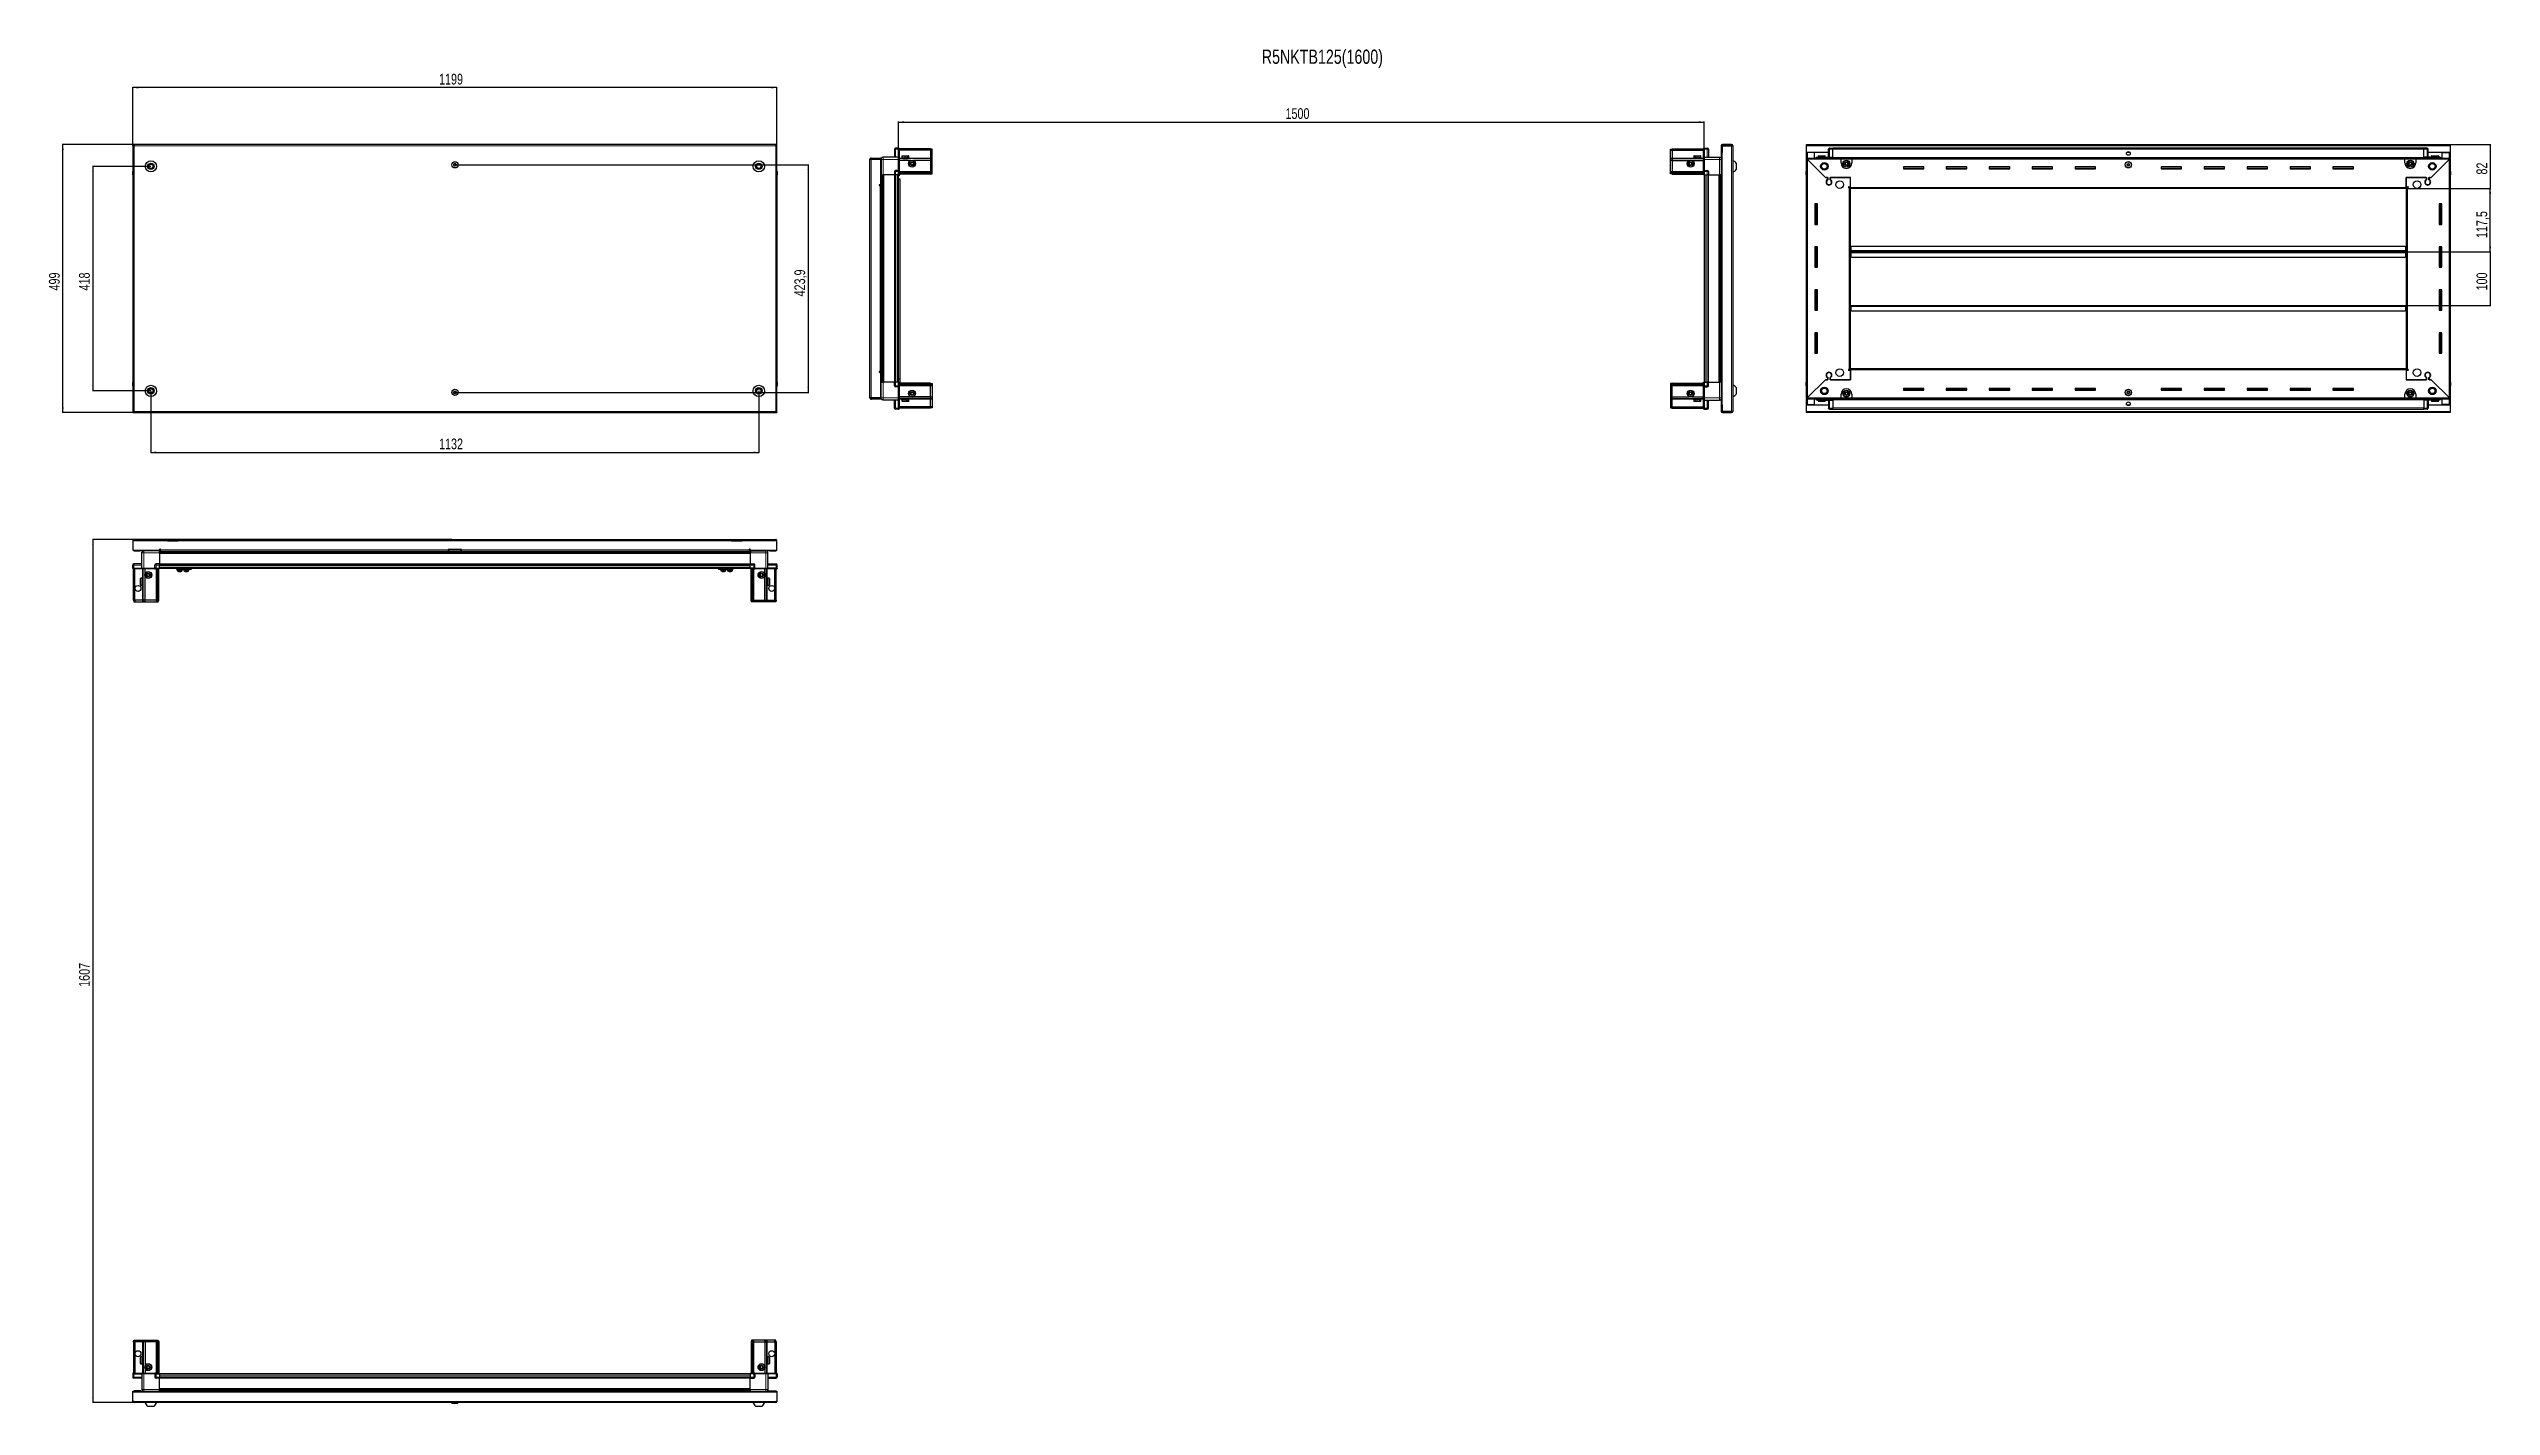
# Model space of a CAD drawing. Header units: millimetres. Extents: x 1315 to 5862, y -923 to 1604.
import ezdxf

# ---------------------------------------------------------------- set-up
doc = ezdxf.new("R2010")
doc.units = ezdxf.units.MM
doc.layers.add('FORMAT', color=7, linetype='Continuous')
doc.styles.add('SLDTEXTSTYLE0', font='TXT', dxfattribs={"width": 0.75})
doc.dimstyles.new('SLDDIMSTYLE0', dxfattribs={"dimtxt": 20, "dimasz": 10, "dimexe": 0, "dimexo": 0.0625, "dimgap": 5, "dimtad": 2, "dimdec": 1, "dimrnd": 1e-09, "dimzin": 12, "dimdsep": 46, "dimtxsty": 'SLDTEXTSTYLE0', "dimsah": 1, "dimcen": 0.09, "dimadec": 0, "dimazin": 3, "dimtfac": 1, "dimtofl": 0, "dimtmove": 0, "dimatfit": 3, "dimfxl": 0, "dimfrac": 2, "dimtolj": 1, "dimtzin": 12, "dimarcsym": 0})

msp = doc.modelspace()

# ---------------------------------------------------------------- texts
at = {"layer": 'FORMAT', "insert": (3573.26, 1602.62), "char_height": 26.4583, "attachment_point": 1, "style": 'SLDTEXTSTYLE0'}
msp.add_mtext('R5NKTB125(1600)', dxfattribs=at)

# ---------------------------------------------------------------- blocks, each defined once
blk = doc.blocks.new('_D')
at = {"layer": 'FORMAT'}
for p, q in [((1471.3, 1425.8), (1339.8, 1425.8)), ((1340.8, 926.8), (1340.8, 1425.8)), ((1471.3, 926.8), (1339.8, 926.8))]:
    blk.add_line(p, q, dxfattribs=at)
for points in [[(1340.8, 1425.8), (1339.3, 1415.8), (1342.4, 1415.8)], [(1340.8, 926.8), (1342.4, 936.8), (1339.3, 936.8)]]:
    blk.add_solid(points, dxfattribs=at)
at = {"layer": 'FORMAT', "insert": (1315, 1154.2), "char_height": 20, "attachment_point": 1, "rotation": 90, "style": 'SLDTEXTSTYLE0'}
blk.add_mtext('499', dxfattribs=at)
blk = doc.blocks.new('_D_1')
at = {"layer": 'FORMAT'}
for p, q in [((1471.3, 1425.8), (1471.3, 1532.8)), ((2670.3, 1531.8), (1471.3, 1531.8)), ((2670.3, 1425.8), (2670.3, 1532.8))]:
    blk.add_line(p, q, dxfattribs=at)
for points in [[(1471.3, 1531.8), (1481.3, 1530.3), (1481.3, 1533.4)], [(2670.3, 1531.8), (2660.3, 1533.4), (2660.3, 1530.3)]]:
    blk.add_solid(points, dxfattribs=at)
at = {"layer": 'FORMAT', "insert": (2041.3, 1557.6), "char_height": 20, "attachment_point": 1, "style": 'SLDTEXTSTYLE0'}
blk.add_mtext('1199', dxfattribs=at)
blk = doc.blocks.new('_D_2')
at = {"layer": 'FORMAT'}
for p, q in [((1504.8, 967.3), (1504.8, 851.8)), ((2636.8, 967.3), (2636.8, 851.8)), ((1504.8, 852.8), (2636.8, 852.8))]:
    blk.add_line(p, q, dxfattribs=at)
for points in [[(1504.8, 852.8), (1514.8, 851.3), (1514.8, 854.4)], [(2636.8, 852.8), (2626.8, 854.4), (2626.8, 851.3)]]:
    blk.add_solid(points, dxfattribs=at)
at = {"layer": 'FORMAT', "insert": (2041.3, 878.6), "char_height": 20, "attachment_point": 1, "style": 'SLDTEXTSTYLE0'}
blk.add_mtext('1132', dxfattribs=at)
blk = doc.blocks.new('_D_3')
at = {"layer": 'FORMAT'}
for p, q in [((2070.8, 1388.3), (2729.8, 1388.3)), ((2728.8, 1388.3), (2728.8, 964.5)), ((2070.8, 964.5), (2729.8, 964.5))]:
    blk.add_line(p, q, dxfattribs=at)
for points in [[(2728.8, 1388.3), (2727.3, 1378.3), (2730.4, 1378.3)], [(2728.8, 964.5), (2730.4, 974.5), (2727.3, 974.5)]]:
    blk.add_solid(points, dxfattribs=at)
at = {"layer": 'FORMAT', "insert": (2703, 1143.1), "char_height": 20, "attachment_point": 1, "rotation": 90, "style": 'SLDTEXTSTYLE0'}
blk.add_mtext('423,9', dxfattribs=at)
blk = doc.blocks.new('_D_4')
at = {"layer": 'FORMAT'}
for p, q in [((1504.8, 1385.3), (1395.8, 1385.3)), ((1396.8, 1385.3), (1396.8, 967.3)), ((1504.8, 967.3), (1395.8, 967.3))]:
    blk.add_line(p, q, dxfattribs=at)
for points in [[(1396.8, 1385.3), (1395.3, 1375.3), (1398.4, 1375.3)], [(1396.8, 967.3), (1398.4, 977.3), (1395.3, 977.3)]]:
    blk.add_solid(points, dxfattribs=at)
at = {"layer": 'FORMAT', "insert": (1371, 1154.2), "char_height": 20, "attachment_point": 1, "rotation": 90, "style": 'SLDTEXTSTYLE0'}
blk.add_mtext('418', dxfattribs=at)
blk = doc.blocks.new('_D_5')
at = {"layer": 'FORMAT'}
for p, q in [((2897, 1369.3), (2897, 1468.8)), ((2897, 1467.8), (4397, 1467.8)), ((4397, 1369.3), (4397, 1468.8))]:
    blk.add_line(p, q, dxfattribs=at)
for points in [[(2897, 1467.8), (2907, 1466.3), (2907, 1469.4)], [(4397, 1467.8), (4387, 1469.4), (4387, 1466.3)]]:
    blk.add_solid(points, dxfattribs=at)
at = {"layer": 'FORMAT', "insert": (3617.4, 1493.6), "char_height": 20, "attachment_point": 1, "style": 'SLDTEXTSTYLE0'}
blk.add_mtext('1500', dxfattribs=at)
blk = doc.blocks.new('_D_6')
at = {"layer": 'FORMAT'}
for p, q in [((5786.4, 1425.8), (5861.9, 1425.8)), ((5860.9, 1425.8), (5860.9, 1343.8)), ((5704.4, 1343.8), (5861.9, 1343.8))]:
    blk.add_line(p, q, dxfattribs=at)
for points in [[(5860.9, 1425.8), (5859.4, 1415.8), (5862.4, 1415.8)], [(5860.9, 1343.8), (5862.4, 1353.8), (5859.4, 1353.8)]]:
    blk.add_solid(points, dxfattribs=at)
at = {"layer": 'FORMAT', "insert": (5835.1, 1370), "char_height": 20, "attachment_point": 1, "rotation": 90, "style": 'SLDTEXTSTYLE0'}
blk.add_mtext('82', dxfattribs=at)
blk = doc.blocks.new('_D_7')
at = {"layer": 'FORMAT'}
for p, q in [((5704.4, 1343.8), (5861.9, 1343.8)), ((5860.9, 1226.3), (5860.9, 1343.8)), ((5703.4, 1226.3), (5861.9, 1226.3))]:
    blk.add_line(p, q, dxfattribs=at)
for points in [[(5860.9, 1343.8), (5859.4, 1333.8), (5862.4, 1333.8)], [(5860.9, 1226.3), (5862.4, 1236.3), (5859.4, 1236.3)]]:
    blk.add_solid(points, dxfattribs=at)
at = {"layer": 'FORMAT', "insert": (5835.1, 1251.8), "char_height": 20, "attachment_point": 1, "rotation": 90, "style": 'SLDTEXTSTYLE0'}
blk.add_mtext('117,5', dxfattribs=at)
blk = doc.blocks.new('_D_8')
at = {"layer": 'FORMAT'}
for p, q in [((5703.4, 1226.3), (5861.9, 1226.3)), ((5860.9, 1226.3), (5860.9, 1126.3)), ((5703.4, 1126.3), (5861.9, 1126.3))]:
    blk.add_line(p, q, dxfattribs=at)
for points in [[(5860.9, 1226.3), (5859.4, 1216.3), (5862.4, 1216.3)], [(5860.9, 1126.3), (5862.4, 1136.3), (5859.4, 1136.3)]]:
    blk.add_solid(points, dxfattribs=at)
at = {"layer": 'FORMAT', "insert": (5835.1, 1154.2), "char_height": 20, "attachment_point": 1, "rotation": 90, "style": 'SLDTEXTSTYLE0'}
blk.add_mtext('100', dxfattribs=at)
blk = doc.blocks.new('_D_9')
at = {"layer": 'FORMAT'}
for p, q in [((2065, 690.8), (1395.8, 690.8)), ((1396.8, 690.8), (1396.8, -916.2)), ((1473.4, -916.2), (1395.8, -916.2))]:
    blk.add_line(p, q, dxfattribs=at)
for points in [[(1396.8, 690.8), (1395.3, 680.8), (1398.4, 680.8)], [(1396.8, -916.2), (1398.4, -906.2), (1395.3, -906.2)]]:
    blk.add_solid(points, dxfattribs=at)
at = {"layer": 'FORMAT', "insert": (1371, -142.2), "char_height": 20, "attachment_point": 1, "rotation": 90, "style": 'SLDTEXTSTYLE0'}
blk.add_mtext('1607', dxfattribs=at)

# ---------------------------------------------------------------- dimensions: what is measured, and where the dimension line sits
at = {"layer": 'FORMAT'}
for base, p1, p2, picture, middle in [((1471.32, 1531.82), (2670.32, 1425.82), (1471.32, 1425.82), '_D_1', (2070.82, 1531.82)), ((2636.82, 852.82), (1504.82, 967.32), (2636.82, 967.32), '_D_2', (2070.82, 852.82))]:
    dim = msp.add_linear_dim(base=base, p1=p1, p2=p2, dimstyle='SLDDIMSTYLE0', dxfattribs=at)
    dim.commit()
    dim.dimension.update_dxf_attribs({"geometry": picture, "text_midpoint": middle, "dimtype": 160})
for base, p1, p2, angle, picture, middle in [((4396.98, 1467.82), (2896.98, 1369.32), (4396.98, 1369.32), 0, '_D_5', (3646.98, 1467.82)), ((1340.82, 1425.82), (1471.32, 926.82), (1471.32, 1425.82), 90, '_D', (1340.82, 1176.32)), ((5860.91, 1343.82), (5786.41, 1425.82), (5704.41, 1343.82), 90, '_D_6', (5860.91, 1384.82)), ((1396.82, 967.32), (1504.82, 1385.32), (1504.82, 967.32), 90, '_D_4', (1396.82, 1176.32)), ((2728.8202948, 964.47343353), (2070.8199379, 1388.32343353), (2070.8199379, 964.47343353), 90, '_D_3', (2728.8202948, 1176.39843353)), ((5860.91, 1343.82), (5703.41, 1226.32), (5704.41, 1343.82), 90, '_D_7', (5860.91, 1285.07)), ((5860.91, 1126.32), (5703.41, 1226.32), (5703.41, 1126.32), 90, '_D_8', (5860.91, 1176.32)), ((1396.82, -916.15), (2065.03, 690.85), (1473.42, -916.15), 90, '_D_9', (1396.82, -112.65))]:
    dim = msp.add_linear_dim(base=base, p1=p1, p2=p2, angle=angle, dimstyle='SLDDIMSTYLE0', dxfattribs=at)
    dim.commit()
    dim.dimension.update_dxf_attribs({"geometry": picture, "text_midpoint": middle, "dimtype": 160})

# ---------------------------------------------------------------- linework, layer by layer
at = {"color": 7, "linetype": 'Continuous', "lineweight": 25}
for p, q in [((1471.32, 1424.32), (1471.32, 1425.82)), ((1473.42, 1425.82), (1471.32, 1425.82)), ((1471.32, 1424.32), (1473.42, 1424.32)), ((1471.32, 1424.32), (1471.32, 1423.72)), ((1471.32, 1423.72), (1471.32, 928.92)), ((1471.32, 1423.72), (1473.42, 1423.72)), ((2668.22, 1425.82), (1473.42, 1425.82)), ((1473.42, 1425.82), (1473.42, 1423.72)), ((2668.22, 1423.72), (2668.22, 1425.82)), ((2670.32, 1425.82), (2668.22, 1425.82)), ((2668.22, 1424.32), (2670.32, 1424.32)), ((2668.22, 1423.72), (2670.32, 1423.72)), ((2670.32, 1424.32), (2670.32, 1425.82)), ((2670.32, 1423.72), (2670.32, 1424.32)), ((2670.32, 928.92), (2670.32, 1423.72)), ((2889.13, 1417.32), (2889.13, 1402.32)), ((2897.13, 1419.32), (2891.13, 1419.32)), ((2897.13, 1419.32), (2897.46, 1419.32)), ((2897.13, 1419.32), (2897.13, 1417.32)), ((2897.13, 1402.52), (2897.13, 1417.32)), ((2897.13, 1402.52), (2897.13, 1417.32)), ((2898.33, 1418.82), (2897.46, 1419.32)), ((2898.33, 1417.32), (2898.33, 1418.82)), ((2956.63, 1417.82), (2898.33, 1417.82)), ((2898.33, 1417.32), (2898.33, 1402.52)), ((2956.63, 1415.32), (2898.33, 1415.32)), ((2956.63, 1417.82), (2956.63, 1415.32)), ((2959.63, 1417.02), (2956.63, 1417.82)), ((2956.63, 1415.32), (2956.63, 1400.82)), ((2959.63, 1415.17), (2956.63, 1415.32)), ((2959.63, 1415.17), (2959.63, 1417.02)), ((2959.63, 1400.82), (2959.63, 1415.17)), ((4334.33, 1417.02), (4337.33, 1417.82)), ((4334.33, 1415.17), (4334.33, 1417.02)), ((4334.33, 1415.17), (4337.33, 1415.32)), ((4334.33, 1400.82), (4334.33, 1415.17)), ((4337.33, 1417.82), (4337.33, 1415.32)), ((4337.33, 1417.82), (4395.63, 1417.82)), ((4337.33, 1415.32), (4337.33, 1400.82)), ((4337.33, 1415.32), (4395.63, 1415.32)), ((4396.49, 1419.32), (4395.63, 1418.82)), ((4396.49, 1419.32), (4395.63, 1418.82)), ((4395.63, 1418.82), (4395.63, 1417.32)), ((4395.63, 1402.52), (4395.63, 1417.32)), ((4396.83, 1419.32), (4396.49, 1419.32)), ((4396.83, 1419.32), (4396.49, 1419.32)), ((4396.83, 1417.32), (4396.83, 1419.32)), ((4396.83, 1419.32), (4396.83, 1419.32)), ((4396.83, 1419.32), (4402.83, 1419.32)), ((4396.83, 1417.32), (4396.83, 1402.52)), ((4404.83, 1417.32), (4404.83, 1402.32)), ((4428.73, 1410.82), (4428.73, 941.82)), ((4428.73, 1410.82), (4430.83, 1410.82)), ((4428.83, 1423.72), (4428.83, 1411.32)), ((4428.83, 1411.32), (4430.33, 1411.32)), ((4430.33, 1423.72), (4430.33, 1411.32)), ((4430.83, 1410.82), (4430.83, 1423.72)), ((4430.83, 1423.72), (4448.23, 1423.72)), ((4448.23, 1425.82), (4430.93, 1425.82)), ((4448.23, 1424.32), (4430.93, 1424.32)), ((4448.23, 1424.32), (4448.23, 1425.82)), ((4448.23, 1423.72), (4450.33, 1423.72)), ((4450.33, 1423.72), (4450.33, 928.92)), ((4587.41, 1423.72), (4587.41, 1425.82)), ((4587.41, 1425.82), (5786.41, 1425.82)), ((4587.41, 1411.32), (4587.41, 1423.72)), ((4628.41, 1411.32), (4587.41, 1411.32)), ((4587.41, 1410.82), (4587.41, 1411.32)), ((4587.41, 1410.82), (4589.51, 1410.82)), ((4587.41, 1400.57), (4587.41, 1410.82)), ((4588.91, 1410.82), (4588.91, 1411.32)), ((4602.41, 1410.82), (4589.51, 1410.82)), ((4602.41, 1400.57), (4602.41, 1410.82)), ((4628.41, 1402.32), (4628.41, 1417.32)), ((4629.08, 1418.82), (4629.08, 1418.82)), ((4630.41, 1419.32), (4636.91, 1419.32)), ((4630.41, 1419.32), (4636.91, 1419.32)), ((4636.91, 1419.32), (4636.91, 1419.32)), ((4636.91, 1419.32), (4636.91, 1419.32)), ((4636.91, 1419.32), (4636.91, 1417.32)), ((5736.91, 1419.17), (4636.91, 1419.17)), ((4636.91, 1402.32), (4636.91, 1417.32)), ((5189.78, 1411.32), (5184.03, 1411.32)), ((5743.41, 1419.32), (5736.91, 1419.32)), ((5736.91, 1419.32), (5736.91, 1419.32)), ((5743.41, 1419.32), (5736.91, 1419.32)), ((5736.91, 1419.32), (5736.91, 1417.32)), ((5736.91, 1402.32), (5736.91, 1417.32)), ((5745.41, 1417.32), (5745.41, 1417.32)), ((5745.41, 1402.32), (5745.41, 1417.32)), ((5786.41, 1411.32), (5745.41, 1411.32)), ((5771.41, 1400.57), (5771.41, 1410.82)), ((5771.41, 1410.82), (5784.31, 1410.82)), ((5784.31, 1410.82), (5786.41, 1410.82)), ((5784.91, 1410.82), (5784.91, 1411.32)), ((5786.41, 1425.82), (5786.41, 1423.72)), ((5786.41, 1423.72), (5786.41, 1411.32)), ((5786.41, 1410.82), (5786.41, 1411.32)), ((5786.41, 1410.82), (5786.41, 1400.57)), ((1470.82, 1375.82), (1470.82, 1369.32)), ((1470.82, 1369.32), (1470.82, 1375.82)), ((1470.82, 1369.32), (1470.82, 1369.32)), ((1471.32, 1369.32), (1470.82, 1369.32)), ((1470.97, 1369.32), (1470.97, 983.32)), ((2670.32, 1377.15), (2670.32, 1377.15)), ((2670.32, 1369.32), (2670.82, 1369.32)), ((2670.67, 983.32), (2670.67, 1369.32)), ((2670.82, 1375.82), (2670.82, 1369.32)), ((2670.82, 1369.32), (2670.82, 1375.82)), ((2670.82, 1369.32), (2670.82, 1369.32)), ((2670.82, 1369.32), (2670.82, 1369.32)), ((2843.63, 1393.96), (2843.33, 1393.96)), ((2843.33, 1382.39), (2843.33, 1393.96)), ((2843.33, 1382.39), (2843.63, 1382.39)), ((2845.13, 1398.47), (2843.63, 1398.47)), ((2843.63, 1397.97), (2843.63, 1398.47)), ((2843.63, 954.67), (2843.63, 1397.97)), ((2845.73, 1399.07), (2845.73, 1400.57)), ((2845.73, 1400.57), (2846.63, 1400.57)), ((2845.73, 1399.07), (2846.63, 1399.07)), ((2845.73, 1398.57), (2863.13, 1398.57)), ((2846.63, 1399.07), (2846.63, 1400.57)), ((2846.63, 1400.57), (2863.13, 1400.57)), ((2846.63, 1399.07), (2863.13, 1399.07)), ((2863.13, 1399.07), (2863.13, 1400.57)), ((2864.63, 1398.57), (2863.13, 1398.57)), ((2863.13, 1398.57), (2863.13, 1351.07)), ((2863.13, 1372.07), (2864.63, 1372.07)), ((2864.63, 1369.32), (2863.13, 1369.32)), ((2864.63, 1398.32), (2864.63, 1369.32)), ((2865.28, 983.32), (2865.28, 1369.32)), ((2867.07, 1369.32), (2867.07, 983.32)), ((2867.1, 1369.32), (2867.1, 983.32)), ((2897.13, 1402.32), (2868.13, 1402.32)), ((2889.13, 1369.32), (2868.13, 1369.32)), ((2889.13, 1375.82), (2889.13, 1369.32)), ((2889.13, 1369.32), (2891.13, 1369.32)), ((2889.78, 983.32), (2889.78, 1369.32)), ((2897.13, 1377.82), (2891.13, 1377.82)), ((2897.13, 1369.32), (2891.13, 1369.32)), ((2896.98, 983.32), (2896.98, 1369.32)), ((2897.13, 1402.32), (2897.13, 1402.52)), ((2897.13, 1402.32), (2898.33, 1402.32)), ((2897.13, 1398.32), (2897.13, 1402.32)), ((2897.13, 1378.02), (2897.13, 1398.32)), ((2897.13, 1377.82), (2897.13, 1378.02)), ((2897.13, 1377.82), (2897.13, 1375.82)), ((2897.13, 1377.82), (2898.33, 1377.82)), ((2897.13, 1369.32), (2897.13, 1375.82)), ((2897.13, 1369.32), (2897.13, 1375.82)), ((2897.13, 1369.32), (2897.46, 1369.32)), ((2897.13, 1369.32), (2897.13, 1369.32)), ((2897.46, 1369.32), (2897.46, 1375.82)), ((2898.33, 1369.32), (2897.46, 1369.32)), ((2897.46, 1369.32), (2897.46, 1369.32)), ((2898.33, 1402.52), (2898.33, 1402.32)), ((2898.33, 1402.32), (2898.33, 1398.32)), ((2956.63, 1399.82), (2898.33, 1399.82)), ((2898.33, 1398.32), (2898.33, 1378.02)), ((2919.63, 1396.32), (2898.33, 1396.32)), ((2898.33, 1378.02), (2898.33, 1377.82)), ((2898.33, 1377.15), (2898.33, 1377.82)), ((2898.33, 1377.15), (2898.33, 1369.32)), ((2956.63, 1374.82), (2898.33, 1374.82)), ((2956.63, 1373.82), (2898.33, 1373.82)), ((2956.63, 1372.32), (2898.33, 1372.32)), ((2956.63, 1370.82), (2898.33, 1370.82)), ((2903.13, 1404.22), (2903.13, 1401.82)), ((2903.13, 1401.82), (2903.13, 1401.32)), ((2903.13, 1401.32), (2903.26, 1401.32)), ((2903.45, 1401.82), (2903.26, 1401.82)), ((2903.26, 1401.82), (2903.26, 1401.32)), ((2903.26, 1401.32), (2903.45, 1401.32)), ((2903.45, 1401.82), (2903.45, 1401.32)), ((2903.45, 1401.32), (2903.98, 1401.32)), ((2903.93, 1405.02), (2911.09, 1405.02)), ((2904.38, 1401.82), (2903.98, 1401.82)), ((2903.98, 1401.82), (2903.98, 1401.32)), ((2903.98, 1401.32), (2904.38, 1401.32)), ((2904.38, 1401.82), (2904.38, 1401.32)), ((2904.38, 1401.32), (2905.25, 1401.32)), ((2905.23, 1401.32), (2905.23, 1401.22)), ((2905.23, 1401.22), (2914.03, 1401.22)), ((2905.82, 1401.82), (2905.25, 1401.82)), ((2905.25, 1401.82), (2905.25, 1401.32)), ((2905.25, 1401.32), (2905.82, 1401.32)), ((2905.63, 1400.82), (2906.32, 1400.34)), ((2905.63, 1400.82), (2910.66, 1400.82)), ((2906.32, 1400.34), (2905.63, 1399.86)), ((2905.63, 1399.86), (2905.63, 1399.82)), ((2905.63, 1399.86), (2910.66, 1399.86)), ((2905.82, 1401.82), (2905.82, 1401.32)), ((2905.82, 1401.32), (2906.95, 1401.32)), ((2906.32, 1400.34), (2910.48, 1400.34)), ((2907.64, 1401.82), (2906.95, 1401.82)), ((2906.95, 1401.82), (2906.95, 1401.32)), ((2906.95, 1401.32), (2907.64, 1401.32)), ((2907.64, 1401.82), (2907.64, 1401.32)), ((2907.64, 1401.32), (2908.91, 1401.32)), ((2909.65, 1401.82), (2908.91, 1401.82)), ((2908.91, 1401.82), (2908.91, 1401.32)), ((2908.91, 1401.32), (2909.14, 1401.32)), ((2909.14, 1401.82), (2909.14, 1401.32)), ((2909.64, 1401.82), (2909.64, 1401.32)), ((2909.64, 1401.32), (2909.65, 1401.32)), ((2909.65, 1401.82), (2909.65, 1401.32)), ((2909.65, 1401.32), (2910.94, 1401.32)), ((2910.48, 1400.34), (2912.94, 1400.34)), ((2910.66, 1400.82), (2913.63, 1400.82)), ((2910.66, 1399.86), (2913.63, 1399.86)), ((2911.65, 1401.82), (2910.94, 1401.82)), ((2910.94, 1401.82), (2910.94, 1401.32)), ((2911, 1401.82), (2911, 1401.32)), ((2911, 1401.32), (2911.65, 1401.32)), ((2911.09, 1405.02), (2915.33, 1405.02)), ((2911.65, 1401.82), (2911.65, 1401.32)), ((2911.65, 1401.32), (2912.84, 1401.32)), ((2913.46, 1401.82), (2912.84, 1401.82)), ((2912.84, 1401.82), (2912.84, 1401.32)), ((2912.84, 1401.32), (2913.46, 1401.32)), ((2912.94, 1400.34), (2913.63, 1400.82)), ((2913.63, 1399.86), (2912.94, 1400.34)), ((2913.46, 1401.82), (2913.46, 1401.32)), ((2913.46, 1401.32), (2914.43, 1401.32)), ((2913.63, 1399.82), (2913.63, 1399.86)), ((2914.03, 1401.22), (2914.03, 1401.32)), ((2914.9, 1401.82), (2914.43, 1401.82)), ((2914.43, 1401.82), (2914.43, 1401.32)), ((2914.43, 1401.32), (2914.9, 1401.32)), ((2914.9, 1401.82), (2914.9, 1401.32)), ((2914.9, 1401.32), (2915.55, 1401.32)), ((2915.82, 1401.82), (2915.55, 1401.82)), ((2915.55, 1401.82), (2915.55, 1401.32)), ((2915.55, 1401.32), (2915.82, 1401.32)), ((2915.82, 1401.82), (2915.82, 1401.32)), ((2915.82, 1401.32), (2916.09, 1401.32)), ((2916.13, 1401.82), (2916.09, 1401.82)), ((2916.09, 1401.82), (2916.09, 1401.32)), ((2916.09, 1401.32), (2916.13, 1401.32)), ((2916.13, 1401.82), (2916.13, 1404.22)), ((2916.13, 1401.82), (2916.13, 1401.32)), ((2956.63, 1396.32), (2924.63, 1396.32)), ((2956.63, 1400.82), (2956.63, 1399.82)), ((2956.63, 1399.82), (2956.63, 1396.32)), ((2959.63, 1399.02), (2956.63, 1399.82)), ((2956.63, 1396.32), (2956.63, 1375.82)), ((2956.63, 1396.32), (2959.63, 1395.99)), ((2956.63, 1375.82), (2956.63, 1374.82)), ((2956.63, 1374.82), (2956.63, 1373.82)), ((2956.63, 1374.82), (2959.63, 1374.02)), ((2956.63, 1373.82), (2956.63, 1372.32)), ((2956.63, 1373.82), (2959.63, 1373.28)), ((2956.63, 1372.32), (2959.63, 1372.78)), ((2956.63, 1372.32), (2956.63, 1370.82)), ((2956.63, 1370.82), (2959.63, 1371.63)), ((2959.63, 1399.02), (2959.63, 1400.82)), ((2959.63, 1395.99), (2959.63, 1399.02)), ((2959.63, 1375.82), (2959.63, 1395.99)), ((2959.63, 1374.02), (2959.63, 1375.82)), ((2959.63, 1373.28), (2959.63, 1374.02)), ((2959.63, 1372.78), (2959.63, 1373.28)), ((2959.63, 1371.63), (2959.63, 1372.78)), ((4334.33, 1399.02), (4334.33, 1400.82)), ((4334.33, 1399.02), (4337.33, 1399.82)), ((4334.33, 1395.99), (4334.33, 1399.02)), ((4337.33, 1396.32), (4334.33, 1395.99)), ((4334.33, 1375.82), (4334.33, 1395.99)), ((4334.33, 1374.02), (4334.33, 1375.82)), ((4337.33, 1374.82), (4334.33, 1374.02)), ((4334.33, 1373.28), (4334.33, 1374.02)), ((4337.33, 1373.82), (4334.33, 1373.28)), ((4334.33, 1372.78), (4334.33, 1373.28)), ((4334.33, 1371.63), (4334.33, 1372.78)), ((4337.33, 1372.32), (4334.33, 1372.78)), ((4337.33, 1370.82), (4334.33, 1371.63)), ((4337.33, 1400.82), (4337.33, 1399.82)), ((4337.33, 1399.82), (4337.33, 1396.32)), ((4337.33, 1399.82), (4395.63, 1399.82)), ((4337.33, 1396.32), (4337.33, 1375.82)), ((4337.33, 1396.32), (4369.33, 1396.32)), ((4337.33, 1375.82), (4337.33, 1374.82)), ((4337.33, 1374.82), (4337.33, 1373.82)), ((4337.33, 1374.82), (4395.63, 1374.82)), ((4337.33, 1373.82), (4337.33, 1372.32)), ((4337.33, 1373.82), (4395.63, 1373.82)), ((4337.33, 1372.32), (4395.63, 1372.32)), ((4337.33, 1372.32), (4337.33, 1370.82)), ((4337.33, 1370.82), (4395.63, 1370.82)), ((4374.33, 1396.32), (4395.63, 1396.32)), ((4377.83, 1404.22), (4377.83, 1401.32)), ((4377.83, 1401.32), (4377.86, 1401.32)), ((4377.98, 1401.82), (4377.86, 1401.82)), ((4377.86, 1401.82), (4377.86, 1401.32)), ((4377.86, 1401.32), (4377.98, 1401.32)), ((4377.98, 1401.82), (4377.98, 1401.32)), ((4377.98, 1401.32), (4378.39, 1401.32)), ((4378.73, 1401.82), (4378.39, 1401.82)), ((4378.39, 1401.82), (4378.39, 1401.32)), ((4378.39, 1401.32), (4378.73, 1401.32)), ((4378.63, 1405.02), (4390.03, 1405.02)), ((4378.73, 1401.82), (4378.73, 1401.32)), ((4378.73, 1401.32), (4379.51, 1401.32)), ((4380.03, 1401.82), (4379.51, 1401.82)), ((4379.51, 1401.82), (4379.51, 1401.32)), ((4379.51, 1401.32), (4380.03, 1401.32)), ((4379.93, 1401.32), (4379.93, 1401.22)), ((4379.93, 1401.22), (4388.73, 1401.22)), ((4380.03, 1401.82), (4380.03, 1401.32)), ((4380.03, 1401.32), (4381.09, 1401.32)), ((4380.33, 1400.82), (4381.02, 1400.34)), ((4380.33, 1400.82), (4388.33, 1400.82)), ((4381.02, 1400.34), (4380.33, 1399.86)), ((4380.33, 1399.86), (4380.33, 1399.82)), ((4380.33, 1399.86), (4388.33, 1399.86)), ((4381.02, 1400.34), (4387.64, 1400.34)), ((4381.75, 1401.82), (4381.09, 1401.82)), ((4381.09, 1401.82), (4381.09, 1401.32)), ((4381.09, 1401.32), (4381.75, 1401.32)), ((4381.75, 1401.82), (4381.75, 1401.32)), ((4381.75, 1401.32), (4382.99, 1401.32)), ((4383.72, 1401.82), (4382.99, 1401.82)), ((4382.99, 1401.82), (4382.99, 1401.32)), ((4382.99, 1401.32), (4383.42, 1401.32)), ((4383.42, 1401.82), (4383.42, 1401.32)), ((4383.72, 1401.82), (4383.72, 1401.32)), ((4383.72, 1401.32), (4385.02, 1401.32)), ((4385.75, 1401.82), (4385.02, 1401.82)), ((4385.02, 1401.82), (4385.02, 1401.32)), ((4385.29, 1401.82), (4385.29, 1401.32)), ((4385.29, 1401.32), (4385.75, 1401.32)), ((4385.75, 1401.82), (4385.75, 1401.32)), ((4385.75, 1401.32), (4386.98, 1401.32)), ((4387.64, 1401.82), (4386.98, 1401.82)), ((4386.98, 1401.82), (4386.98, 1401.32)), ((4386.98, 1401.32), (4387.64, 1401.32)), ((4387.64, 1401.82), (4387.64, 1401.32)), ((4387.64, 1401.32), (4388.69, 1401.32)), ((4387.64, 1400.34), (4388.33, 1400.82)), ((4388.33, 1399.86), (4387.64, 1400.34)), ((4388.33, 1399.82), (4388.33, 1399.86)), ((4389.21, 1401.82), (4388.69, 1401.82)), ((4388.69, 1401.82), (4388.69, 1401.32)), ((4388.69, 1401.32), (4389.21, 1401.32)), ((4388.73, 1401.22), (4388.73, 1401.32)), ((4389.21, 1401.82), (4389.21, 1401.32)), ((4389.21, 1401.32), (4389.96, 1401.32)), ((4390.29, 1401.82), (4389.96, 1401.82)), ((4389.96, 1401.82), (4389.96, 1401.32)), ((4389.96, 1401.32), (4390.29, 1401.32)), ((4390.29, 1401.82), (4390.29, 1401.32)), ((4390.29, 1401.32), (4390.69, 1401.32)), ((4390.8, 1401.82), (4390.69, 1401.82)), ((4390.69, 1401.82), (4390.69, 1401.32)), ((4390.69, 1401.32), (4390.8, 1401.32)), ((4390.8, 1401.82), (4390.8, 1401.32)), ((4390.8, 1401.32), (4390.83, 1401.32)), ((4390.83, 1401.32), (4390.83, 1404.22)), ((4395.63, 1402.32), (4395.63, 1402.52)), ((4396.83, 1402.32), (4395.63, 1402.32)), ((4395.63, 1398.32), (4395.63, 1402.32)), ((4395.63, 1378.02), (4395.63, 1398.32)), ((4395.63, 1377.82), (4395.63, 1378.02)), ((4396.83, 1377.82), (4395.63, 1377.82)), ((4395.63, 1377.82), (4395.63, 1377.15)), ((4395.63, 1369.32), (4395.63, 1377.15)), ((4396.49, 1369.32), (4395.63, 1369.32)), ((4396.49, 1375.82), (4396.49, 1369.32)), ((4396.83, 1369.32), (4396.49, 1369.32)), ((4396.83, 1402.52), (4396.83, 1402.32)), ((4396.83, 1402.32), (4396.83, 1398.32)), ((4396.83, 1402.32), (4425.83, 1402.32)), ((4396.83, 1398.32), (4396.83, 1378.02)), ((4396.83, 1378.02), (4396.83, 1377.82)), ((4396.83, 1375.82), (4396.83, 1377.82)), ((4396.83, 1375.82), (4396.83, 1377.82)), ((4396.83, 1377.82), (4402.83, 1377.82)), ((4396.83, 1375.82), (4396.83, 1369.32)), ((4396.83, 1369.32), (4402.83, 1369.32)), ((4396.98, 1369.32), (4396.98, 983.32)), ((4404.83, 1369.32), (4402.83, 1369.32)), ((4404.18, 1369.32), (4404.18, 983.32)), ((4404.83, 1375.82), (4404.83, 1369.32)), ((4404.83, 1369.32), (4425.83, 1369.32)), ((4426.85, 983.32), (4426.85, 1369.32)), ((4426.88, 983.32), (4426.88, 1369.32)), ((4428.68, 1369.32), (4428.68, 983.32)), ((4456.93, 1379.32), (4456.93, 1391.32)), ((4586.91, 1375.82), (4586.91, 1369.32)), ((4586.91, 1369.32), (4586.91, 1375.82)), ((4586.91, 1369.32), (4586.91, 1369.32)), ((4587.41, 1369.32), (4586.91, 1369.32)), ((4587.06, 1369.32), (4587.06, 983.32)), ((4587.41, 1399.07), (4587.41, 1400.57)), ((4587.41, 1400.57), (4588.41, 1400.57)), ((4587.41, 1398.57), (4587.41, 1399.07)), ((4587.41, 1399.07), (4588.41, 1399.07)), ((4587.41, 954.07), (4587.41, 1398.57)), ((4588.91, 1398.57), (4587.41, 1398.57)), ((4588.41, 1399.07), (4588.41, 1400.57)), ((4588.41, 1400.57), (4651.91, 1400.57)), ((4589.01, 1398.47), (4622.91, 1364.57)), ((4623.61, 1363.87), (4589.51, 1397.97)), ((4607.91, 1402.32), (4636.91, 1402.32)), ((4609.41, 1404.22), (4609.41, 1402.32)), ((4610.21, 1405.02), (4621.61, 1405.02)), ((4622.41, 1402.32), (4622.41, 1404.22)), ((4622.91, 1364.57), (4627.11, 1364.57)), ((4624.31, 1364.57), (4623.61, 1363.87)), ((4626.41, 1364.57), (4624.31, 1364.57)), ((4626.41, 1364.57), (4626.41, 1360.68)), ((4627.11, 1364.57), (4627.11, 1360.29)), ((4631.71, 1364.57), (4669.41, 1364.57)), ((4631.71, 1360.29), (4631.71, 1364.57)), ((4632.41, 1360.68), (4632.41, 1364.57)), ((4669.41, 1364.57), (4632.41, 1364.57)), ((4636.83, 1400.57), (4636.91, 1402.29)), ((4636.91, 1402.32), (4636.91, 1401.82)), ((4636.91, 1401.17), (5736.91, 1401.17)), ((4651.91, 1398.47), (4651.91, 1400.57)), ((4651.91, 1400.57), (4671.91, 1400.57)), ((4651.91, 1399.07), (4671.91, 1399.07)), ((4651.91, 1391.57), (4651.91, 1398.47)), ((4669.41, 1345.92), (4669.41, 1364.57)), ((4669.41, 1347.32), (4669.41, 1364.57)), ((4671.91, 1400.57), (5701.91, 1400.57)), ((4671.91, 1400.57), (4671.91, 1398.47)), ((4671.91, 1398.47), (4671.91, 1391.57)), ((4805.91, 1384.32), (4767.91, 1384.32)), ((4767.91, 1384.32), (4767.91, 1380.82)), ((4805.91, 1381.57), (4767.91, 1381.57)), ((4767.91, 1380.82), (4805.91, 1380.82)), ((4805.91, 1380.82), (4805.91, 1384.32)), ((4885.91, 1384.32), (4847.91, 1384.32)), ((4847.91, 1384.32), (4847.91, 1380.82)), ((4885.91, 1381.57), (4847.91, 1381.57)), ((4847.91, 1380.82), (4885.91, 1380.82)), ((4885.91, 1380.82), (4885.91, 1384.32)), ((4965.91, 1384.32), (4927.91, 1384.32)), ((4927.91, 1384.32), (4927.91, 1380.82)), ((4965.91, 1381.57), (4927.91, 1381.57)), ((4927.91, 1380.82), (4965.91, 1380.82)), ((4965.91, 1380.82), (4965.91, 1384.32)), ((5045.91, 1384.32), (5007.91, 1384.32)), ((5007.91, 1384.32), (5007.91, 1380.82)), ((5045.91, 1381.57), (5007.91, 1381.57)), ((5007.91, 1380.82), (5045.91, 1380.82)), ((5045.91, 1380.82), (5045.91, 1384.32)), ((5125.91, 1384.32), (5087.91, 1384.32)), ((5087.91, 1384.32), (5087.91, 1380.82)), ((5125.91, 1381.57), (5087.91, 1381.57)), ((5087.91, 1380.82), (5125.91, 1380.82)), ((5125.91, 1380.82), (5125.91, 1384.32)), ((5285.91, 1384.32), (5247.91, 1384.32)), ((5247.91, 1384.32), (5247.91, 1380.82)), ((5285.91, 1381.57), (5247.91, 1381.57)), ((5247.91, 1380.82), (5285.91, 1380.82)), ((5285.91, 1380.82), (5285.91, 1384.32)), ((5365.91, 1384.32), (5327.91, 1384.32)), ((5327.91, 1384.32), (5327.91, 1380.82)), ((5365.91, 1381.57), (5327.91, 1381.57)), ((5327.91, 1380.82), (5365.91, 1380.82)), ((5365.91, 1380.82), (5365.91, 1384.32)), ((5445.91, 1384.32), (5407.91, 1384.32)), ((5407.91, 1384.32), (5407.91, 1380.82)), ((5445.91, 1381.57), (5407.91, 1381.57)), ((5407.91, 1380.82), (5445.91, 1380.82)), ((5445.91, 1380.82), (5445.91, 1384.32)), ((5525.91, 1384.32), (5487.91, 1384.32)), ((5487.91, 1384.32), (5487.91, 1380.82)), ((5525.91, 1381.57), (5487.91, 1381.57)), ((5487.91, 1380.82), (5525.91, 1380.82)), ((5525.91, 1380.82), (5525.91, 1384.32)), ((5605.91, 1384.32), (5567.91, 1384.32)), ((5567.91, 1384.32), (5567.91, 1380.82)), ((5605.91, 1381.57), (5567.91, 1381.57)), ((5567.91, 1380.82), (5605.91, 1380.82)), ((5605.91, 1380.82), (5605.91, 1384.32)), ((5701.91, 1398.47), (5701.91, 1400.57)), ((5701.91, 1400.57), (5721.91, 1400.57)), ((5701.91, 1399.07), (5721.91, 1399.07)), ((5701.91, 1391.57), (5701.91, 1398.47)), ((5704.41, 1364.57), (5742.11, 1364.57)), ((5704.41, 1345.92), (5704.41, 1364.57)), ((5704.41, 1364.57), (5704.41, 1347.32)), ((5741.41, 1364.57), (5704.41, 1364.57)), ((5721.91, 1400.57), (5721.91, 1398.47)), ((5721.91, 1400.57), (5785.41, 1400.57)), ((5721.91, 1398.47), (5721.91, 1391.57)), ((5736.91, 1402.32), (5736.91, 1401.82)), ((5765.91, 1402.32), (5736.91, 1402.32)), ((5736.91, 1402.29), (5736.98, 1400.57)), ((5741.41, 1364.57), (5741.41, 1360.68)), ((5742.11, 1364.57), (5742.11, 1360.29)), ((5746.71, 1364.57), (5750.91, 1364.57)), ((5746.71, 1360.29), (5746.71, 1364.57)), ((5749.51, 1364.57), (5747.41, 1364.57)), ((5747.41, 1360.68), (5747.41, 1364.57)), ((5750.21, 1363.87), (5749.51, 1364.57)), ((5784.31, 1397.97), (5750.21, 1363.87)), ((5750.91, 1364.57), (5784.81, 1398.47)), ((5751.41, 1404.22), (5751.41, 1402.32)), ((5752.21, 1405.02), (5763.61, 1405.02)), ((5764.41, 1402.32), (5764.41, 1404.22)), ((5784.91, 1398.57), (5786.41, 1398.57)), ((5785.41, 1399.07), (5785.41, 1400.57)), ((5785.41, 1400.57), (5786.41, 1400.57)), ((5785.41, 1399.07), (5786.41, 1399.07)), ((5786.41, 1399.07), (5786.41, 1400.57)), ((5786.41, 1399.07), (5786.41, 1398.57)), ((5786.41, 1398.57), (5786.41, 954.07)), ((5786.41, 1377.15), (5786.41, 1377.15)), ((5786.41, 1369.32), (5786.91, 1369.32)), ((5786.76, 983.32), (5786.76, 1369.32)), ((5786.91, 1375.82), (5786.91, 1369.32)), ((5786.91, 1369.32), (5786.91, 1375.82)), ((5786.91, 1369.32), (5786.91, 1369.32)), ((5786.91, 1369.32), (5786.91, 1369.32)), ((2863.13, 1351.07), (2861.78, 1351.07)), ((2861.78, 1349.07), (2862.53, 1349.07)), ((2862.53, 1349.07), (2864.63, 1349.07)), ((2864.63, 1349.07), (2864.63, 1003.57)), ((2896.98, 1362.32), (2899.48, 1362.32)), ((2899.48, 1362.32), (2899.48, 988.82)), ((4627.41, 1351.71), (4627.41, 1350.95)), ((4666.56, 1347.32), (4669.41, 1347.32)), ((4667.31, 1345.32), (4666.56, 1345.32)), ((4667.31, 1345.32), (4669.41, 1345.32)), ((4669.41, 1346.32), (4667.41, 1346.32)), ((4667.41, 1346.32), (4667.41, 1345.32)), ((4669.41, 1343.82), (4669.41, 1345.92)), ((5704.41, 1343.82), (4669.41, 1343.82)), ((4669.41, 1008.82), (4669.41, 1343.82)), ((5704.41, 1347.32), (5707.26, 1347.32)), ((5706.41, 1346.32), (5704.41, 1346.32)), ((5704.41, 1345.92), (5704.41, 1343.82)), ((5704.41, 1345.32), (5706.51, 1345.32)), ((5704.41, 1343.82), (5704.41, 1008.82)), ((5706.41, 1345.32), (5706.41, 1346.32)), ((5707.26, 1345.32), (5706.51, 1345.32)), ((5746.41, 1351.71), (5746.41, 1350.95)), ((4607.91, 1315.32), (4602.91, 1315.32)), ((4602.91, 1315.32), (4602.91, 1277.32)), ((4602.91, 1277.32), (4607.91, 1277.32)), ((4605.06, 1277.32), (4605.06, 1315.32)), ((4606.85, 1277.32), (4606.85, 1315.32)), ((4606.88, 1277.32), (4606.88, 1315.32)), ((4607.91, 1277.32), (4607.91, 1315.32)), ((5765.91, 1315.32), (5765.91, 1277.32)), ((5770.91, 1315.32), (5765.91, 1315.32)), ((5765.91, 1277.32), (5770.91, 1277.32)), ((5766.93, 1315.32), (5766.93, 1277.32)), ((5766.96, 1315.32), (5766.96, 1277.32)), ((5768.76, 1315.32), (5768.76, 1277.32)), ((5770.91, 1277.32), (5770.91, 1315.32)), ((4607.91, 1235.32), (4602.91, 1235.32)), ((4602.91, 1235.32), (4602.91, 1197.32)), ((4605.06, 1197.32), (4605.06, 1235.32)), ((4606.85, 1197.32), (4606.85, 1235.32)), ((4606.88, 1197.32), (4606.88, 1235.32)), ((4607.91, 1197.32), (4607.91, 1235.32)), ((4670.41, 1229.17), (4670.16, 1229.17)), ((4670.16, 1229.17), (4670.16, 1226.32)), ((4671.41, 1236.32), (4670.41, 1235.32)), ((4670.41, 1235.32), (4670.41, 1228.42)), ((4670.41, 1226.32), (4670.41, 1228.42)), ((5702.41, 1236.32), (4671.41, 1236.32)), ((5703.41, 1235.32), (5702.41, 1236.32)), ((5703.41, 1228.42), (5703.41, 1235.32)), ((5703.66, 1229.17), (5703.41, 1229.17)), ((5703.41, 1228.42), (5703.41, 1226.32)), ((5703.66, 1226.32), (5703.66, 1229.17)), ((5765.91, 1235.32), (5765.91, 1197.32)), ((5770.91, 1235.32), (5765.91, 1235.32)), ((5766.93, 1235.32), (5766.93, 1197.32)), ((5766.96, 1235.32), (5766.96, 1197.32)), ((5768.76, 1235.32), (5768.76, 1197.32)), ((5770.91, 1197.32), (5770.91, 1235.32)), ((4602.91, 1197.32), (4607.91, 1197.32)), ((4670.16, 1226.32), (4669.41, 1226.32)), ((4670.16, 1226.32), (4670.16, 1223.47)), ((4670.16, 1223.47), (4670.41, 1223.47)), ((4670.41, 1224.22), (4670.41, 1226.32)), ((5703.41, 1226.32), (4670.41, 1226.32)), ((4670.41, 1224.22), (4670.41, 1217.32)), ((4670.41, 1217.32), (4671.41, 1216.32)), ((4671.41, 1216.32), (5702.41, 1216.32)), ((5702.41, 1216.32), (5703.41, 1217.32)), ((5703.41, 1226.32), (5703.41, 1224.22)), ((5703.41, 1217.32), (5703.41, 1224.22)), ((5703.41, 1223.47), (5703.66, 1223.47)), ((5703.66, 1223.47), (5703.66, 1226.32)), ((5704.41, 1226.32), (5703.66, 1226.32)), ((5765.91, 1197.32), (5770.91, 1197.32)), ((4607.91, 1155.32), (4602.91, 1155.32)), ((4602.91, 1155.32), (4602.91, 1117.32)), ((4605.06, 1117.32), (4605.06, 1155.32)), ((4606.85, 1117.32), (4606.85, 1155.32)), ((4606.88, 1117.32), (4606.88, 1155.32)), ((4607.91, 1117.32), (4607.91, 1155.32)), ((5765.91, 1155.32), (5765.91, 1117.32)), ((5770.91, 1155.32), (5765.91, 1155.32)), ((5766.93, 1155.32), (5766.93, 1117.32)), ((5766.96, 1155.32), (5766.96, 1117.32)), ((5768.76, 1155.32), (5768.76, 1117.32)), ((5770.91, 1117.32), (5770.91, 1155.32)), ((4602.91, 1117.32), (4607.91, 1117.32)), ((4669.41, 1126.32), (4670.16, 1126.32)), ((4670.16, 1126.32), (4670.16, 1123.47)), ((4670.16, 1123.47), (4670.41, 1123.47)), ((4670.41, 1124.22), (4670.41, 1126.32)), ((4670.41, 1126.32), (5703.41, 1126.32)), ((4670.41, 1124.22), (4670.41, 1117.32)), ((4670.41, 1117.32), (4671.41, 1116.32)), ((4671.41, 1116.32), (5702.41, 1116.32)), ((5702.41, 1116.32), (5703.41, 1117.32)), ((5703.41, 1126.32), (5703.41, 1124.22)), ((5703.41, 1117.32), (5703.41, 1124.22)), ((5703.41, 1123.47), (5703.66, 1123.47)), ((5703.66, 1123.47), (5703.66, 1126.32)), ((5703.66, 1126.32), (5704.41, 1126.32)), ((5765.91, 1117.32), (5770.91, 1117.32)), ((4607.91, 1075.32), (4602.91, 1075.32)), ((4602.91, 1075.32), (4602.91, 1037.32)), ((4605.06, 1037.32), (4605.06, 1075.32)), ((4606.85, 1037.32), (4606.85, 1075.32)), ((4606.88, 1037.32), (4606.88, 1075.32)), ((4607.91, 1037.32), (4607.91, 1075.32)), ((5765.91, 1075.32), (5765.91, 1037.32)), ((5770.91, 1075.32), (5765.91, 1075.32)), ((5766.93, 1075.32), (5766.93, 1037.32)), ((5766.96, 1075.32), (5766.96, 1037.32)), ((5768.76, 1075.32), (5768.76, 1037.32)), ((5770.91, 1037.32), (5770.91, 1075.32)), ((2862.53, 1003.57), (2861.78, 1003.57)), ((2861.78, 1001.57), (2863.13, 1001.57)), ((2864.63, 1003.57), (2862.53, 1003.57)), ((2863.13, 1001.57), (2863.13, 954.07)), ((4602.91, 1037.32), (4607.91, 1037.32)), ((4627.41, 1001.7), (4627.41, 1000.94)), ((4666.56, 1007.32), (4667.31, 1007.32)), ((4669.41, 1005.32), (4666.56, 1005.32)), ((4669.41, 1007.32), (4667.31, 1007.32)), ((4667.41, 1007.32), (4667.41, 1006.32)), ((4667.41, 1006.32), (4669.41, 1006.32)), ((4669.41, 1006.72), (4669.41, 1008.82)), ((4669.41, 1008.82), (5704.41, 1008.82)), ((4669.41, 1006.72), (4669.41, 988.07)), ((4669.41, 988.07), (4669.41, 1005.32)), ((5704.41, 1008.82), (5704.41, 1006.72)), ((5706.51, 1007.32), (5704.41, 1007.32)), ((5704.41, 1006.72), (5704.41, 988.07)), ((5704.41, 1006.32), (5706.41, 1006.32)), ((5704.41, 1005.32), (5704.41, 988.07)), ((5707.26, 1005.32), (5704.41, 1005.32)), ((5706.41, 1006.32), (5706.41, 1007.32)), ((5706.51, 1007.32), (5707.26, 1007.32)), ((5746.41, 1001.7), (5746.41, 1000.94)), ((5765.91, 1037.32), (5770.91, 1037.32)), ((1470.82, 976.82), (1470.82, 983.32)), ((1470.82, 983.32), (1470.82, 983.32)), ((1470.82, 983.32), (1470.82, 983.32)), ((1470.82, 983.32), (1470.82, 976.82)), ((1471.32, 983.32), (1470.82, 983.32)), ((1471.32, 975.5), (1471.32, 975.5)), ((2670.32, 983.32), (2670.82, 983.32)), ((2670.82, 983.32), (2670.82, 983.32)), ((2670.82, 976.82), (2670.82, 983.32)), ((2670.82, 983.32), (2670.82, 976.82)), ((2843.63, 970.26), (2843.33, 970.26)), ((2843.33, 960.58), (2843.33, 970.26)), ((2843.33, 958.69), (2843.33, 960.58)), ((2843.33, 958.69), (2843.63, 958.69)), ((2864.63, 983.32), (2863.13, 983.32)), ((2864.63, 980.57), (2863.13, 980.57)), ((2864.63, 954.32), (2864.63, 983.32)), ((2889.13, 983.32), (2868.13, 983.32)), ((2889.13, 976.82), (2889.13, 983.32)), ((2889.13, 983.32), (2891.13, 983.32)), ((2897.13, 983.32), (2891.13, 983.32)), ((2897.13, 974.82), (2891.13, 974.82)), ((2899.48, 988.82), (2896.98, 988.82)), ((2897.13, 976.82), (2897.13, 983.32)), ((2897.13, 983.32), (2897.46, 983.32)), ((2897.13, 976.82), (2897.13, 974.82)), ((2897.13, 976.82), (2897.13, 974.82)), ((2897.13, 974.82), (2898.33, 974.82)), ((2897.13, 974.62), (2897.13, 974.82)), ((2897.13, 954.32), (2897.13, 974.62)), ((2897.46, 976.82), (2897.46, 983.32)), ((2897.46, 983.32), (2898.33, 983.32)), ((2898.33, 983.32), (2898.33, 975.5)), ((2956.63, 981.82), (2898.33, 981.82)), ((2956.63, 980.32), (2898.33, 980.32)), ((2956.63, 978.82), (2898.33, 978.82)), ((2956.63, 977.82), (2898.33, 977.82)), ((2898.33, 974.82), (2898.33, 975.5)), ((2898.33, 974.82), (2898.33, 974.62)), ((2898.33, 974.62), (2898.33, 954.32)), ((2919.63, 956.32), (2898.33, 956.32)), ((2899.48, 988.82), (2899.48, 981.82)), ((2956.63, 956.32), (2924.63, 956.32)), ((2956.63, 980.32), (2956.63, 981.82)), ((2956.63, 981.82), (2959.63, 981.02)), ((2956.63, 978.82), (2956.63, 980.32)), ((2956.63, 980.32), (2959.63, 979.87)), ((2956.63, 978.82), (2959.63, 979.37)), ((2956.63, 977.82), (2956.63, 978.82)), ((2956.63, 977.82), (2959.63, 978.63)), ((2956.63, 976.82), (2956.63, 977.82)), ((2956.63, 956.32), (2956.63, 976.82)), ((2956.63, 956.32), (2959.63, 956.66)), ((2956.63, 952.82), (2956.63, 956.32)), ((2959.63, 981.02), (2959.63, 979.87)), ((2959.63, 979.87), (2959.63, 979.37)), ((2959.63, 979.37), (2959.63, 978.63)), ((2959.63, 978.63), (2959.63, 976.82)), ((2959.63, 976.82), (2959.63, 956.66)), ((2959.63, 956.66), (2959.63, 953.63)), ((4337.33, 981.82), (4334.33, 981.02)), ((4334.33, 981.02), (4334.33, 979.87)), ((4337.33, 980.32), (4334.33, 979.87)), ((4334.33, 979.87), (4334.33, 979.37)), ((4337.33, 978.82), (4334.33, 979.37)), ((4334.33, 979.37), (4334.33, 978.63)), ((4337.33, 977.82), (4334.33, 978.63)), ((4334.33, 978.63), (4334.33, 976.82)), ((4334.33, 976.82), (4334.33, 956.66)), ((4337.33, 956.32), (4334.33, 956.66)), ((4334.33, 956.66), (4334.33, 953.63)), ((4337.33, 980.32), (4337.33, 981.82)), ((4337.33, 981.82), (4395.63, 981.82)), ((4337.33, 978.82), (4337.33, 980.32)), ((4337.33, 980.32), (4395.63, 980.32)), ((4337.33, 978.82), (4395.63, 978.82)), ((4337.33, 977.82), (4337.33, 978.82)), ((4337.33, 977.82), (4395.63, 977.82)), ((4337.33, 976.82), (4337.33, 977.82)), ((4337.33, 956.32), (4337.33, 976.82)), ((4337.33, 956.32), (4369.33, 956.32)), ((4337.33, 952.82), (4337.33, 956.32)), ((4374.33, 956.32), (4395.63, 956.32)), ((4395.63, 975.5), (4395.63, 983.32)), ((4395.63, 983.32), (4396.49, 983.32)), ((4395.63, 975.5), (4395.63, 974.82)), ((4396.83, 974.82), (4395.63, 974.82)), ((4395.63, 974.62), (4395.63, 974.82)), ((4395.63, 954.32), (4395.63, 974.62)), ((4396.49, 983.32), (4396.49, 983.32)), ((4396.49, 983.32), (4396.49, 976.82)), ((4396.83, 983.32), (4396.49, 983.32)), ((4396.83, 983.32), (4396.83, 976.82)), ((4396.83, 983.32), (4396.83, 983.32)), ((4396.83, 983.32), (4402.83, 983.32)), ((4396.83, 983.32), (4396.83, 976.82)), ((4396.83, 974.82), (4396.83, 976.82)), ((4396.83, 974.82), (4396.83, 974.62)), ((4396.83, 974.82), (4402.83, 974.82)), ((4396.83, 974.62), (4396.83, 954.32)), ((4404.83, 983.32), (4402.83, 983.32)), ((4404.83, 976.82), (4404.83, 983.32)), ((4404.83, 983.32), (4425.83, 983.32)), ((4456.93, 961.32), (4456.93, 973.32)), ((4586.91, 983.32), (4586.91, 983.32)), ((4586.91, 976.82), (4586.91, 983.32)), ((4586.91, 983.32), (4586.91, 983.32)), ((4586.91, 983.32), (4586.91, 976.82)), ((4587.41, 983.32), (4586.91, 983.32)), ((4587.41, 975.5), (4587.41, 975.5)), ((4622.91, 988.07), (4589.01, 954.17)), ((4589.51, 954.67), (4623.61, 988.77)), ((4627.11, 988.07), (4622.91, 988.07)), ((4623.61, 988.77), (4624.31, 988.07)), ((4624.31, 988.07), (4626.41, 988.07)), ((4626.41, 991.96), (4626.41, 988.07)), ((4627.11, 992.36), (4627.11, 988.07)), ((4631.71, 988.07), (4631.71, 992.36)), ((4669.41, 988.07), (4631.71, 988.07)), ((4632.41, 988.07), (4632.41, 991.96)), ((4632.41, 988.07), (4669.41, 988.07)), ((4651.91, 954.17), (4651.91, 961.07)), ((4671.91, 961.07), (4671.91, 954.17)), ((4805.91, 971.82), (4767.91, 971.82)), ((4767.91, 971.82), (4767.91, 968.32)), ((4767.91, 971.07), (4805.91, 971.07)), ((4767.91, 968.32), (4805.91, 968.32)), ((4805.91, 968.32), (4805.91, 971.82)), ((4885.91, 971.82), (4847.91, 971.82)), ((4847.91, 971.82), (4847.91, 968.32)), ((4847.91, 971.07), (4885.91, 971.07)), ((4847.91, 968.32), (4885.91, 968.32)), ((4885.91, 968.32), (4885.91, 971.82)), ((4965.91, 971.82), (4927.91, 971.82)), ((4927.91, 971.82), (4927.91, 968.32)), ((4927.91, 971.07), (4965.91, 971.07)), ((4927.91, 968.32), (4965.91, 968.32)), ((4965.91, 968.32), (4965.91, 971.82)), ((5045.91, 971.82), (5007.91, 971.82)), ((5007.91, 971.82), (5007.91, 968.32)), ((5007.91, 971.07), (5045.91, 971.07)), ((5007.91, 968.32), (5045.91, 968.32)), ((5045.91, 968.32), (5045.91, 971.82)), ((5125.91, 971.82), (5087.91, 971.82)), ((5087.91, 971.82), (5087.91, 968.32)), ((5087.91, 971.07), (5125.91, 971.07)), ((5087.91, 968.32), (5125.91, 968.32)), ((5125.91, 968.32), (5125.91, 971.82)), ((5285.91, 971.82), (5247.91, 971.82)), ((5247.91, 971.82), (5247.91, 968.32)), ((5247.91, 971.07), (5285.91, 971.07)), ((5247.91, 968.32), (5285.91, 968.32)), ((5285.91, 968.32), (5285.91, 971.82)), ((5365.91, 971.82), (5327.91, 971.82)), ((5327.91, 971.82), (5327.91, 968.32)), ((5327.91, 971.07), (5365.91, 971.07)), ((5327.91, 968.32), (5365.91, 968.32)), ((5365.91, 968.32), (5365.91, 971.82)), ((5445.91, 971.82), (5407.91, 971.82)), ((5407.91, 971.82), (5407.91, 968.32)), ((5407.91, 971.07), (5445.91, 971.07)), ((5407.91, 968.32), (5445.91, 968.32)), ((5445.91, 968.32), (5445.91, 971.82)), ((5525.91, 971.82), (5487.91, 971.82)), ((5487.91, 971.82), (5487.91, 968.32)), ((5487.91, 971.07), (5525.91, 971.07)), ((5487.91, 968.32), (5525.91, 968.32)), ((5525.91, 968.32), (5525.91, 971.82)), ((5605.91, 971.82), (5567.91, 971.82)), ((5567.91, 971.82), (5567.91, 968.32)), ((5567.91, 971.07), (5605.91, 971.07)), ((5567.91, 968.32), (5605.91, 968.32)), ((5605.91, 968.32), (5605.91, 971.82)), ((5701.91, 954.17), (5701.91, 961.07)), ((5742.11, 988.07), (5704.41, 988.07)), ((5704.41, 988.07), (5741.41, 988.07)), ((5721.91, 961.07), (5721.91, 954.17)), ((5741.41, 991.96), (5741.41, 988.07)), ((5742.11, 992.36), (5742.11, 988.07)), ((5746.71, 988.07), (5746.71, 992.36)), ((5750.91, 988.07), (5746.71, 988.07)), ((5747.41, 988.07), (5747.41, 991.96)), ((5747.41, 988.07), (5749.51, 988.07)), ((5749.51, 988.07), (5750.21, 988.77)), ((5750.21, 988.77), (5784.31, 954.67)), ((5784.81, 954.17), (5750.91, 988.07)), ((5786.41, 983.32), (5786.91, 983.32)), ((5786.91, 983.32), (5786.91, 983.32)), ((5786.91, 976.82), (5786.91, 983.32)), ((5786.91, 983.32), (5786.91, 976.82)), ((1473.42, 928.92), (1471.32, 928.92)), ((1471.32, 928.92), (1471.32, 928.32)), ((1471.32, 928.32), (1471.32, 926.82)), ((1473.42, 928.32), (1471.32, 928.32)), ((1471.32, 926.82), (1473.42, 926.82)), ((1473.42, 928.92), (1473.42, 926.82)), ((1473.42, 926.82), (2668.22, 926.82)), ((2670.32, 928.92), (2668.22, 928.92)), ((2668.22, 926.82), (2668.22, 928.92)), ((2670.32, 928.32), (2668.22, 928.32)), ((2668.22, 926.82), (2670.32, 926.82)), ((2670.32, 928.32), (2670.32, 928.92)), ((2670.32, 928.32), (2670.32, 926.82)), ((2843.63, 954.17), (2843.63, 954.67)), ((2845.13, 954.17), (2843.63, 954.17)), ((2863.13, 954.07), (2845.73, 954.07)), ((2845.73, 953.57), (2845.73, 952.07)), ((2845.73, 953.57), (2846.63, 953.57)), ((2845.73, 952.07), (2846.63, 952.07)), ((2863.13, 953.57), (2846.63, 953.57)), ((2846.63, 953.57), (2846.63, 952.07)), ((2863.13, 952.07), (2846.63, 952.07)), ((2863.13, 954.07), (2864.63, 954.07)), ((2863.13, 953.57), (2863.13, 952.07)), ((2897.13, 950.32), (2868.13, 950.32)), ((2889.13, 935.32), (2889.13, 950.32)), ((2897.13, 933.32), (2891.13, 933.32)), ((2897.13, 950.32), (2897.13, 954.32)), ((2897.13, 950.32), (2898.33, 950.32)), ((2897.13, 950.12), (2897.13, 950.32)), ((2897.13, 935.32), (2897.13, 950.12)), ((2897.13, 935.32), (2897.13, 933.32)), ((2897.13, 933.32), (2897.46, 933.32)), ((2897.13, 933.32), (2897.13, 933.32)), ((2897.13, 933.32), (2897.46, 933.32)), ((2897.46, 933.32), (2898.33, 933.82)), ((2897.46, 933.32), (2898.33, 933.82)), ((2898.33, 954.32), (2898.33, 950.32)), ((2956.63, 952.82), (2898.33, 952.82)), ((2898.33, 950.32), (2898.33, 950.12)), ((2898.33, 950.12), (2898.33, 935.32)), ((2956.63, 937.32), (2898.33, 937.32)), ((2898.33, 933.82), (2898.33, 935.32)), ((2956.63, 934.82), (2898.33, 934.82)), ((2903.13, 951.32), (2903.13, 948.42)), ((2903.22, 951.32), (2903.13, 951.32)), ((2903.22, 950.82), (2903.22, 951.32)), ((2903.39, 951.32), (2903.22, 951.32)), ((2903.22, 950.82), (2903.39, 950.82)), ((2903.39, 950.82), (2903.39, 951.32)), ((2903.88, 951.32), (2903.39, 951.32)), ((2903.88, 950.82), (2903.88, 951.32)), ((2904.26, 951.32), (2903.88, 951.32)), ((2903.88, 950.82), (2904.26, 950.82)), ((2904.08, 947.62), (2903.93, 947.62)), ((2915.33, 947.62), (2904.08, 947.62)), ((2904.26, 950.82), (2904.26, 951.32)), ((2905.1, 951.32), (2904.26, 951.32)), ((2905.1, 950.82), (2905.1, 951.32)), ((2905.66, 951.32), (2905.1, 951.32)), ((2905.1, 950.82), (2905.66, 950.82)), ((2905.23, 951.42), (2905.23, 951.32)), ((2910.62, 951.42), (2905.23, 951.42)), ((2905.63, 952.82), (2905.63, 952.79)), ((2905.63, 952.79), (2906.32, 952.31)), ((2905.73, 952.79), (2905.63, 952.79)), ((2906.32, 952.31), (2905.63, 951.82)), ((2905.73, 951.82), (2905.63, 951.82)), ((2905.66, 950.82), (2905.66, 951.32)), ((2906.76, 951.32), (2905.66, 951.32)), ((2913.63, 952.79), (2905.73, 952.79)), ((2913.63, 951.82), (2905.73, 951.82)), ((2906.4, 952.31), (2906.32, 952.31)), ((2912.94, 952.31), (2906.4, 952.31)), ((2906.76, 950.82), (2906.76, 951.32)), ((2907.44, 951.32), (2906.76, 951.32)), ((2906.76, 950.82), (2907.44, 950.82)), ((2907.44, 950.82), (2907.44, 951.32)), ((2908.71, 951.32), (2907.44, 951.32)), ((2908.71, 950.82), (2908.71, 951.32)), ((2909, 951.32), (2908.71, 951.32)), ((2908.71, 950.82), (2909.44, 950.82)), ((2909, 950.82), (2909, 951.32)), ((2909.44, 950.82), (2909.44, 951.32)), ((2910.74, 951.32), (2909.44, 951.32)), ((2914.03, 951.42), (2910.62, 951.42)), ((2910.74, 950.82), (2910.74, 951.32)), ((2910.74, 950.82), (2911.46, 950.82)), ((2910.87, 950.82), (2910.87, 951.32)), ((2911.46, 951.32), (2910.87, 951.32)), ((2911.46, 950.82), (2911.46, 951.32)), ((2912.66, 951.32), (2911.46, 951.32)), ((2912.66, 950.82), (2912.66, 951.32)), ((2913.3, 951.32), (2912.66, 951.32)), ((2912.66, 950.82), (2913.3, 950.82)), ((2912.94, 952.31), (2913.63, 952.79)), ((2913.63, 951.82), (2912.94, 952.31)), ((2913.3, 950.82), (2913.3, 951.32)), ((2914.29, 951.32), (2913.3, 951.32)), ((2913.63, 952.79), (2913.63, 952.82)), ((2914.03, 951.32), (2914.03, 951.42)), ((2914.29, 950.82), (2914.29, 951.32)), ((2914.77, 951.32), (2914.29, 951.32)), ((2914.29, 950.82), (2914.77, 950.82)), ((2914.77, 950.82), (2914.77, 951.32)), ((2915.46, 951.32), (2914.77, 951.32)), ((2915.46, 950.82), (2915.46, 951.32)), ((2915.75, 951.32), (2915.46, 951.32)), ((2915.46, 950.82), (2915.75, 950.82)), ((2915.75, 950.82), (2915.75, 951.32)), ((2916.06, 951.32), (2915.75, 951.32)), ((2916.06, 950.82), (2916.06, 951.32)), ((2916.12, 951.32), (2916.06, 951.32)), ((2916.06, 950.82), (2916.12, 950.82)), ((2916.12, 950.82), (2916.12, 951.32)), ((2916.13, 951.32), (2916.12, 951.32)), ((2916.13, 948.42), (2916.13, 951.32)), ((2959.63, 953.63), (2956.63, 952.82)), ((2956.63, 951.82), (2956.63, 952.82)), ((2956.63, 937.32), (2956.63, 951.82)), ((2959.63, 937.48), (2956.63, 937.32)), ((2956.63, 934.82), (2956.63, 937.32)), ((2959.63, 935.63), (2956.63, 934.82)), ((2959.63, 953.63), (2959.63, 951.82)), ((2959.63, 951.82), (2959.63, 937.48)), ((2959.63, 937.48), (2959.63, 935.63)), ((4334.33, 953.63), (4337.33, 952.82)), ((4334.33, 953.63), (4334.33, 951.82)), ((4334.33, 951.82), (4334.33, 937.48)), ((4334.33, 937.48), (4337.33, 937.32)), ((4334.33, 937.48), (4334.33, 935.63)), ((4334.33, 935.63), (4337.33, 934.82)), ((4337.33, 952.82), (4395.63, 952.82)), ((4337.33, 951.82), (4337.33, 952.82)), ((4337.33, 937.32), (4337.33, 951.82)), ((4337.33, 937.32), (4395.63, 937.32)), ((4337.33, 934.82), (4337.33, 937.32)), ((4337.33, 934.82), (4395.63, 934.82)), ((4377.83, 951.32), (4377.83, 948.42)), ((4377.85, 951.32), (4377.83, 951.32)), ((4377.85, 950.82), (4377.85, 951.32)), ((4377.94, 951.32), (4377.85, 951.32)), ((4377.85, 950.82), (4377.94, 950.82)), ((4377.94, 950.82), (4377.94, 951.32)), ((4378.32, 951.32), (4377.94, 951.32)), ((4378.32, 950.82), (4378.32, 951.32)), ((4378.63, 951.32), (4378.32, 951.32)), ((4378.32, 950.82), (4378.63, 950.82)), ((4378.63, 950.82), (4378.63, 951.32)), ((4379.37, 951.32), (4378.63, 951.32)), ((4390.03, 947.62), (4378.63, 947.62)), ((4379.37, 950.82), (4379.37, 951.32)), ((4379.88, 951.32), (4379.37, 951.32)), ((4379.37, 950.82), (4379.88, 950.82)), ((4379.88, 950.82), (4379.88, 951.32)), ((4380.92, 951.32), (4379.88, 951.32)), ((4379.93, 951.42), (4379.93, 951.32)), ((4388.73, 951.42), (4379.93, 951.42)), ((4380.33, 952.82), (4380.33, 952.79)), ((4380.33, 952.79), (4381.02, 952.31)), ((4388.33, 952.79), (4380.33, 952.79)), ((4381.02, 952.31), (4380.33, 951.82)), ((4388.33, 951.82), (4380.33, 951.82)), ((4380.92, 950.82), (4380.92, 951.32)), ((4381.57, 951.32), (4380.92, 951.32)), ((4380.92, 950.82), (4381.57, 950.82)), ((4387.64, 952.31), (4381.02, 952.31)), ((4381.57, 950.82), (4381.57, 951.32)), ((4382.79, 951.32), (4381.57, 951.32)), ((4382.79, 950.82), (4382.79, 951.32)), ((4383.29, 951.32), (4382.79, 951.32)), ((4382.79, 950.82), (4383.52, 950.82)), ((4383.29, 950.82), (4383.29, 951.32)), ((4383.52, 950.82), (4383.52, 951.32)), ((4384.82, 951.32), (4383.52, 951.32)), ((4384.82, 950.82), (4384.82, 951.32)), ((4384.82, 950.82), (4385.55, 950.82)), ((4385.16, 950.82), (4385.16, 951.32)), ((4385.55, 951.32), (4385.16, 951.32)), ((4385.55, 950.82), (4385.55, 951.32)), ((4386.8, 951.32), (4385.55, 951.32)), ((4386.8, 950.82), (4386.8, 951.32)), ((4387.46, 951.32), (4386.8, 951.32)), ((4386.8, 950.82), (4387.46, 950.82)), ((4387.46, 950.82), (4387.46, 951.32)), ((4388.54, 951.32), (4387.46, 951.32)), ((4387.64, 952.31), (4388.33, 952.79)), ((4388.33, 951.82), (4387.64, 952.31)), ((4388.33, 952.79), (4388.33, 952.82)), ((4388.54, 950.82), (4388.54, 951.32)), ((4389.07, 951.32), (4388.54, 951.32)), ((4388.54, 950.82), (4389.07, 950.82)), ((4388.73, 951.32), (4388.73, 951.42)), ((4389.07, 950.82), (4389.07, 951.32)), ((4389.86, 951.32), (4389.07, 951.32)), ((4389.86, 950.82), (4389.86, 951.32)), ((4390.21, 951.32), (4389.86, 951.32)), ((4389.86, 950.82), (4390.21, 950.82)), ((4390.21, 950.82), (4390.21, 951.32)), ((4390.64, 951.32), (4390.21, 951.32)), ((4390.64, 950.82), (4390.64, 951.32)), ((4390.78, 951.32), (4390.64, 951.32)), ((4390.64, 950.82), (4390.78, 950.82)), ((4390.78, 950.82), (4390.78, 951.32)), ((4390.83, 951.32), (4390.78, 951.32)), ((4390.83, 948.42), (4390.83, 951.32)), ((4395.63, 950.32), (4395.63, 954.32)), ((4396.83, 950.32), (4395.63, 950.32)), ((4395.63, 950.12), (4395.63, 950.32)), ((4395.63, 935.32), (4395.63, 950.12)), ((4395.63, 935.32), (4395.63, 933.82)), ((4395.63, 933.82), (4396.49, 933.32)), ((4396.83, 933.32), (4396.49, 933.32)), ((4396.83, 954.32), (4396.83, 950.32)), ((4396.83, 950.32), (4396.83, 950.12)), ((4396.83, 950.32), (4425.83, 950.32)), ((4396.83, 950.12), (4396.83, 935.32)), ((4396.83, 950.12), (4396.83, 935.32)), ((4396.83, 933.32), (4396.83, 935.32)), ((4396.83, 933.32), (4402.83, 933.32)), ((4404.83, 935.32), (4404.83, 950.32)), ((4430.83, 941.82), (4428.73, 941.82)), ((4428.83, 941.32), (4430.33, 941.32)), ((4428.83, 941.32), (4428.83, 928.92)), ((4430.33, 941.32), (4430.33, 928.92)), ((4430.83, 928.92), (4430.83, 941.82)), ((4448.23, 928.92), (4430.83, 928.92)), ((4430.93, 928.32), (4448.23, 928.32)), ((4430.93, 926.82), (4448.23, 926.82)), ((4450.33, 928.92), (4448.23, 928.92)), ((4448.23, 928.32), (4448.23, 926.82)), ((4587.41, 953.57), (4587.41, 954.07)), ((4588.91, 954.07), (4587.41, 954.07)), ((4587.41, 953.57), (4587.41, 952.07)), ((4588.41, 953.57), (4587.41, 953.57)), ((4587.41, 941.82), (4587.41, 952.07)), ((4588.41, 952.07), (4587.41, 952.07)), ((4589.51, 941.82), (4587.41, 941.82)), ((4587.41, 941.32), (4587.41, 941.82)), ((4587.41, 928.92), (4587.41, 941.32)), ((4587.41, 941.32), (4628.41, 941.32)), ((4587.41, 926.82), (4587.41, 928.92)), ((5786.41, 926.82), (4587.41, 926.82)), ((4588.41, 953.57), (4588.41, 952.07)), ((4651.91, 952.07), (4588.41, 952.07)), ((4588.91, 941.32), (4588.91, 941.82)), ((4589.51, 941.82), (4602.41, 941.82)), ((4602.41, 941.82), (4602.41, 952.07)), ((4607.91, 950.32), (4636.91, 950.32)), ((4609.41, 950.32), (4609.41, 948.42)), ((4613.98, 947.62), (4610.21, 947.62)), ((4621.61, 947.62), (4613.98, 947.62)), ((4622.41, 948.42), (4622.41, 950.32)), ((4628.41, 950.32), (4628.41, 935.32)), ((4628.41, 935.32), (4628.41, 935.32)), ((4630.41, 933.32), (4636.91, 933.32)), ((4630.41, 933.32), (4636.91, 933.32)), ((4636.91, 950.36), (4636.83, 952.07)), ((5736.91, 951.47), (4636.91, 951.47)), ((4636.91, 950.32), (4636.91, 950.82)), ((4636.91, 950.32), (4636.91, 935.32)), ((4636.91, 933.32), (4636.91, 935.32)), ((4636.91, 933.47), (5736.91, 933.47)), ((4636.91, 933.32), (4636.91, 933.32)), ((4651.91, 952.07), (4651.91, 954.17)), ((4671.91, 953.57), (4651.91, 953.57)), ((4671.91, 952.07), (4651.91, 952.07)), ((4671.91, 954.17), (4671.91, 952.07)), ((5701.91, 952.07), (4671.91, 952.07)), ((5184.03, 941.32), (5189.78, 941.32)), ((5701.91, 952.07), (5701.91, 954.17)), ((5721.91, 953.57), (5701.91, 953.57)), ((5721.91, 952.07), (5701.91, 952.07)), ((5721.91, 954.17), (5721.91, 952.07)), ((5785.41, 952.07), (5721.91, 952.07)), ((5736.98, 952.07), (5736.91, 950.36)), ((5736.91, 950.32), (5736.91, 950.82)), ((5765.91, 950.32), (5736.91, 950.32)), ((5736.91, 950.32), (5736.91, 935.32)), ((5736.91, 933.32), (5736.91, 935.32)), ((5736.91, 933.32), (5736.91, 933.32)), ((5743.41, 933.32), (5736.91, 933.32)), ((5736.91, 933.32), (5736.91, 933.32)), ((5743.41, 933.32), (5736.91, 933.32)), ((5744.73, 933.82), (5744.73, 933.82)), ((5745.41, 950.32), (5745.41, 935.32)), ((5745.41, 941.32), (5786.41, 941.32)), ((5751.41, 950.32), (5751.41, 948.42)), ((5759.2, 947.62), (5752.21, 947.62)), ((5763.61, 947.62), (5759.2, 947.62)), ((5764.41, 948.42), (5764.41, 950.32)), ((5771.41, 941.82), (5771.41, 952.07)), ((5784.31, 941.82), (5771.41, 941.82)), ((5786.41, 941.82), (5784.31, 941.82)), ((5784.91, 954.07), (5786.41, 954.07)), ((5784.91, 941.32), (5784.91, 941.82)), ((5785.41, 953.57), (5785.41, 952.07)), ((5786.41, 953.57), (5785.41, 953.57)), ((5786.41, 952.07), (5785.41, 952.07)), ((5786.41, 954.07), (5786.41, 953.57)), ((5786.41, 953.57), (5786.41, 952.07)), ((5786.41, 952.07), (5786.41, 941.82)), ((5786.41, 941.32), (5786.41, 941.82)), ((5786.41, 941.32), (5786.41, 928.92)), ((5786.41, 928.92), (5786.41, 926.82)), ((1472.32, 688.45), (1471.32, 688.45)), ((1471.32, 688.45), (1471.32, 687.55)), ((1472.32, 687.55), (1471.32, 687.55)), ((1471.32, 687.55), (1471.32, 671.05)), ((1472.32, 688.45), (1472.32, 687.55)), ((1472.92, 690.55), (1535.82, 690.55)), ((1535.82, 688.45), (1535.82, 690.55)), ((1535.82, 690.55), (1545.82, 690.55)), ((1545.82, 689.05), (1535.82, 689.05)), ((1535.82, 687.55), (1535.82, 688.45)), ((1555.82, 687.55), (1535.82, 687.55)), ((1545.82, 690.55), (1555.82, 690.55)), ((1555.82, 689.05), (1545.82, 689.05)), ((1555.82, 690.55), (1555.82, 688.45)), ((1555.82, 690.55), (2585.82, 690.55)), ((1555.82, 687.55), (1555.82, 688.45)), ((2065.03, 690.85), (2065.03, 690.55)), ((2065.03, 690.85), (2076.6, 690.85)), ((2076.6, 690.55), (2076.6, 690.85)), ((2585.82, 688.45), (2585.82, 690.55)), ((2585.82, 690.55), (2595.82, 690.55)), ((2595.82, 689.05), (2585.82, 689.05)), ((2585.82, 687.55), (2585.82, 688.45)), ((2605.82, 687.55), (2585.82, 687.55)), ((2595.82, 690.55), (2605.82, 690.55)), ((2605.82, 689.05), (2595.82, 689.05)), ((2605.82, 690.55), (2668.72, 690.55)), ((2605.82, 690.55), (2605.82, 688.45)), ((2605.82, 687.55), (2605.82, 688.45)), ((2669.32, 688.45), (2669.32, 687.55)), ((2669.32, 688.45), (2670.32, 688.45)), ((2670.32, 687.55), (2669.32, 687.55)), ((2670.32, 687.55), (2670.32, 688.45)), ((2670.32, 671.05), (2670.32, 687.55)), ((1470.82, 637.05), (1470.82, 643.05)), ((1470.82, 637.05), (1470.82, 636.71)), ((1472.82, 637.05), (1470.82, 637.05)), ((1470.82, 637.05), (1470.82, 636.71)), ((1470.82, 637.05), (1470.82, 637.05)), ((1470.82, 636.71), (1471.32, 635.85)), ((1470.82, 636.71), (1471.32, 635.85)), ((1471.32, 671.05), (1520.82, 671.05)), ((1487.82, 645.05), (1472.82, 645.05)), ((1472.82, 637.05), (1487.62, 637.05)), ((1473.42, 669.55), (1484.32, 669.55)), ((1486.32, 669.55), (1484.32, 669.55)), ((1486.32, 671.05), (1486.32, 669.55)), ((1487.62, 637.05), (1487.82, 637.05)), ((1487.82, 637.05), (1487.82, 666.05)), ((1487.82, 637.05), (1487.82, 635.85)), ((1487.82, 637.05), (1491.82, 637.05)), ((1491.57, 671.05), (1491.57, 669.55)), ((1520.82, 669.55), (1491.82, 669.55)), ((1491.82, 637.05), (1512.12, 637.05)), ((1512.12, 637.05), (1512.32, 637.05)), ((1512.32, 637.05), (1512.32, 643.05)), ((1512.32, 637.05), (1512.32, 635.85)), ((1514.32, 637.05), (1512.32, 637.05)), ((1512.32, 637.05), (1514.32, 637.05)), ((1520.82, 645.05), (1514.32, 645.05)), ((1514.32, 637.05), (1520.82, 637.05)), ((1514.32, 636.71), (1520.82, 636.71)), ((1518.07, 669.55), (1518.07, 671.05)), ((1520.82, 671.05), (1520.82, 671.9)), ((1520.82, 671.05), (1520.82, 669.55)), ((1520.82, 668.9), (1544.7, 668.9)), ((2620.82, 667.11), (1520.82, 667.11)), ((2620.82, 667.07), (1520.82, 667.07)), ((1520.82, 666.05), (1520.82, 645.05)), ((1520.82, 643.05), (1520.82, 645.05)), ((1520.82, 644.4), (2620.82, 644.4)), ((1520.82, 637.05), (1520.82, 643.05)), ((1520.82, 637.2), (2620.82, 637.2)), ((1520.82, 637.05), (1520.82, 636.71)), ((1520.82, 636.71), (1520.82, 635.85)), ((1522.82, 671.9), (1522.82, 671.15)), ((1522.82, 669.05), (1522.82, 671.15)), ((1522.82, 669.05), (2058.32, 669.05)), ((1539.32, 669.05), (1539.32, 668.9)), ((1539.48, 669.05), (1539.48, 668.9)), ((1539.69, 669.05), (1539.69, 668.9)), ((1540.24, 669.05), (1540.24, 668.9)), ((1540.65, 669.05), (1540.65, 668.9)), ((1541.54, 669.05), (1541.54, 668.9)), ((1542.13, 669.05), (1542.13, 668.9)), ((1543.26, 669.05), (1543.26, 668.9)), ((1543.96, 669.05), (1543.96, 668.9)), ((1544.7, 668.9), (1545.24, 668.9)), ((1545.24, 669.05), (1545.24, 668.9)), ((1545.24, 668.9), (1545.97, 668.9)), ((1545.24, 668.9), (1545.24, 668.9)), ((1545.43, 669.05), (1545.43, 668.9)), ((1545.93, 669.05), (1545.93, 668.9)), ((1545.97, 668.9), (1545.98, 668.9)), ((1545.98, 669.05), (1545.98, 668.9)), ((1545.98, 668.9), (1546.94, 668.9)), ((1546.94, 668.9), (2594.7, 668.9)), ((1547.27, 669.05), (1547.27, 668.9)), ((1547.28, 669.05), (1547.28, 668.9)), ((1547.98, 669.05), (1547.98, 668.9)), ((1549.15, 669.05), (1549.15, 668.9)), ((1549.77, 669.05), (1549.77, 668.9)), ((1550.71, 669.05), (1550.71, 668.9)), ((1551.17, 669.05), (1551.17, 668.9)), ((1551.8, 669.05), (1551.8, 668.9)), ((1552.05, 669.05), (1552.05, 668.9)), ((1552.29, 669.05), (1552.29, 668.9)), ((1552.32, 669.05), (1552.32, 668.9)), ((1553.27, 634.7), (1553.27, 637.2)), ((1556.27, 637.2), (1556.27, 634.7)), ((1576.47, 634.7), (1576.47, 637.2)), ((1579.47, 637.2), (1579.47, 634.7)), ((2083.32, 672.05), (2058.32, 672.05)), ((2058.32, 672.05), (2058.32, 671.15)), ((2058.32, 671.15), (2058.32, 669.05)), ((2080.32, 669.05), (2061.32, 669.05)), ((2083.32, 671.15), (2083.32, 672.05)), ((2083.32, 669.05), (2083.32, 671.15)), ((2083.32, 669.05), (2618.82, 669.05)), ((2562.17, 634.7), (2562.17, 637.2)), ((2565.17, 637.2), (2565.17, 634.7)), ((2585.37, 634.7), (2585.37, 637.2)), ((2588.37, 637.2), (2588.37, 634.7)), ((2589.32, 669.05), (2589.32, 668.9)), ((2589.43, 669.05), (2589.43, 668.9)), ((2589.61, 669.05), (2589.61, 668.9)), ((2590.12, 669.05), (2590.12, 668.9)), ((2590.51, 669.05), (2590.51, 668.9)), ((2591.37, 669.05), (2591.37, 668.9)), ((2591.93, 669.05), (2591.93, 668.9)), ((2593.05, 669.05), (2593.05, 668.9)), ((2593.73, 669.05), (2593.73, 668.9)), ((2594.7, 668.9), (2595, 668.9)), ((2595, 669.05), (2595, 668.9)), ((2595, 668.9), (2595.01, 668.9)), ((2595.01, 668.9), (2595.74, 668.9)), ((2595.27, 669.05), (2595.27, 668.9)), ((2595.74, 669.05), (2595.74, 668.9)), ((2595.74, 668.9), (2597.03, 668.9)), ((2596.94, 668.9), (2620.82, 668.9)), ((2597.03, 669.05), (2597.03, 668.9)), ((2597.13, 669.05), (2597.13, 668.9)), ((2597.75, 669.05), (2597.75, 668.9)), ((2598.95, 669.05), (2598.95, 668.9)), ((2599.57, 669.05), (2599.57, 668.9)), ((2600.56, 669.05), (2600.56, 668.9)), ((2601.03, 669.05), (2601.03, 668.9)), ((2601.7, 669.05), (2601.7, 668.9)), ((2601.98, 669.05), (2601.98, 668.9)), ((2602.27, 669.05), (2602.27, 668.9)), ((2602.32, 668.9), (2602.32, 669.05)), ((2602.32, 669.05), (2602.32, 668.9)), ((2618.82, 671.15), (2618.82, 671.9)), ((2618.82, 671.15), (2618.82, 669.05)), ((2620.82, 671.9), (2620.82, 671.05)), ((2620.82, 671.05), (2670.32, 671.05)), ((2620.82, 671.05), (2620.82, 669.55)), ((2620.82, 669.55), (2649.82, 669.55)), ((2620.82, 666.05), (2620.82, 645.05)), ((2620.82, 645.05), (2627.32, 645.05)), ((2620.82, 643.05), (2620.82, 645.05)), ((2620.82, 637.05), (2620.82, 643.05)), ((2620.82, 637.05), (2620.82, 636.71)), ((2620.82, 637.05), (2620.82, 637.05)), ((2620.82, 637.05), (2627.32, 637.05)), ((2627.32, 637.05), (2620.82, 637.05)), ((2620.82, 635.85), (2620.82, 636.71)), ((2620.82, 636.71), (2620.82, 636.71)), ((2620.82, 636.71), (2627.32, 636.71)), ((2620.97, 669.55), (2620.97, 666.05)), ((2623.57, 671.05), (2623.57, 669.55)), ((2629.32, 637.05), (2627.32, 637.05)), ((2629.32, 637.05), (2629.32, 643.05)), ((2629.32, 637.05), (2629.32, 635.85)), ((2629.32, 637.05), (2629.52, 637.05)), ((2629.52, 637.05), (2649.82, 637.05)), ((2649.82, 637.05), (2653.82, 637.05)), ((2650.07, 669.55), (2650.07, 671.05)), ((2653.82, 637.05), (2653.82, 666.05)), ((2653.82, 645.05), (2668.82, 645.05)), ((2653.82, 637.05), (2653.82, 635.85)), ((2653.82, 637.05), (2654.02, 637.05)), ((2654.02, 637.05), (2668.82, 637.05)), ((2668.82, 637.05), (2654.02, 637.05)), ((2655.32, 669.55), (2655.32, 671.05)), ((2657.32, 669.55), (2655.32, 669.55)), ((2657.32, 669.55), (2668.22, 669.55)), ((2670.82, 637.05), (2668.82, 637.05)), ((2670.32, 635.85), (2670.82, 636.71)), ((2670.82, 637.05), (2670.82, 643.05)), ((2670.82, 637.05), (2670.82, 636.71)), ((1471.32, 635.85), (1472.82, 635.85)), ((1472.32, 577.55), (1472.32, 635.85)), ((1487.62, 635.85), (1472.82, 635.85)), ((1474.82, 577.55), (1474.82, 635.85)), ((1485.12, 606.35), (1485.12, 617.75)), ((1488.82, 618.55), (1485.92, 618.55)), ((1485.92, 605.55), (1488.82, 605.55)), ((1487.82, 635.85), (1487.62, 635.85)), ((1491.82, 635.85), (1487.82, 635.85)), ((1488.32, 618.45), (1488.82, 618.45)), ((1488.32, 618.45), (1488.32, 618.29)), ((1488.32, 618.29), (1488.82, 618.29)), ((1488.32, 617.8), (1488.82, 617.8)), ((1488.32, 617.8), (1488.32, 617.42)), ((1488.32, 617.42), (1488.82, 617.42)), ((1488.32, 616.58), (1488.82, 616.58)), ((1488.32, 616.58), (1488.32, 616.03)), ((1488.32, 616.03), (1488.82, 616.03)), ((1488.32, 614.92), (1488.82, 614.92)), ((1488.32, 614.92), (1488.32, 614.24)), ((1488.32, 614.24), (1488.82, 614.24)), ((1488.32, 612.98), (1488.82, 612.98)), ((1488.32, 612.98), (1488.32, 612.25)), ((1488.32, 612.68), (1488.82, 612.68)), ((1488.32, 612.25), (1488.82, 612.25)), ((1488.32, 610.95), (1488.82, 610.95)), ((1488.32, 610.95), (1488.32, 610.23)), ((1488.32, 610.82), (1488.82, 610.82)), ((1488.32, 610.23), (1488.82, 610.23)), ((1488.32, 609.02), (1488.82, 609.02)), ((1488.32, 609.02), (1488.32, 608.39)), ((1488.32, 608.39), (1488.82, 608.39)), ((1488.32, 607.39), (1488.82, 607.39)), ((1488.32, 607.39), (1488.32, 606.91)), ((1488.32, 606.91), (1488.82, 606.91)), ((1488.32, 606.22), (1488.82, 606.22)), ((1488.32, 606.22), (1488.32, 605.93)), ((1488.32, 605.93), (1488.82, 605.93)), ((1488.32, 605.62), (1488.82, 605.62)), ((1488.32, 605.62), (1488.32, 605.55)), ((1488.32, 605.55), (1488.82, 605.55)), ((1488.82, 618.45), (1488.82, 618.55)), ((1488.82, 618.29), (1488.82, 618.45)), ((1488.82, 617.8), (1488.82, 618.29)), ((1488.82, 617.42), (1488.82, 617.8)), ((1488.82, 616.58), (1488.82, 617.42)), ((1488.82, 616.03), (1488.82, 616.58)), ((1488.92, 616.45), (1488.82, 616.45)), ((1488.82, 614.92), (1488.82, 616.03)), ((1488.82, 614.24), (1488.82, 614.92)), ((1488.82, 612.98), (1488.82, 614.24)), ((1488.82, 612.68), (1488.82, 612.98)), ((1488.82, 610.95), (1488.82, 612.25)), ((1488.82, 610.23), (1488.82, 610.82)), ((1488.82, 609.02), (1488.82, 610.23)), ((1488.82, 608.39), (1488.82, 609.02)), ((1488.82, 607.39), (1488.82, 608.39)), ((1488.82, 607.65), (1488.92, 607.65)), ((1488.82, 606.91), (1488.82, 607.39)), ((1488.82, 606.22), (1488.82, 606.91)), ((1488.82, 605.93), (1488.82, 606.22)), ((1488.82, 605.62), (1488.82, 605.93)), ((1488.82, 605.55), (1488.82, 605.62)), ((1488.82, 605.55), (1488.82, 605.55)), ((1488.92, 614.93), (1488.92, 616.45)), ((1488.92, 607.65), (1488.92, 614.93)), ((1489.8, 615.36), (1489.32, 616.05)), ((1489.32, 608.05), (1489.32, 616.05)), ((1489.32, 608.05), (1489.8, 608.74)), ((1490.29, 616.05), (1489.8, 615.36)), ((1489.8, 608.74), (1489.8, 615.36)), ((1489.8, 608.74), (1490.29, 608.05)), ((1490.32, 616.05), (1490.29, 616.05)), ((1490.29, 608.05), (1490.29, 616.05)), ((1490.29, 608.05), (1490.32, 608.05)), ((1490.32, 577.55), (1490.32, 635.85)), ((1512.12, 635.85), (1491.82, 635.85)), ((1493.82, 627.05), (1493.82, 635.85)), ((1493.82, 577.55), (1493.82, 622.05)), ((1512.32, 635.85), (1512.12, 635.85)), ((1512.32, 635.85), (1513, 635.85)), ((1520.82, 635.85), (1513, 635.85)), ((1515.32, 577.55), (1515.32, 635.85)), ((1516.32, 577.55), (1516.32, 635.85)), ((1517.82, 577.55), (1517.82, 635.85)), ((1519.32, 577.55), (1519.32, 635.85)), ((1556.27, 634.7), (1553.27, 634.7)), ((1553.62, 634.7), (1553.62, 632.79)), ((1576.47, 634.7), (1556.27, 634.7)), ((1563.12, 632.79), (1563.12, 634.7)), ((1566.07, 634.7), (1566.07, 632.79)), ((1566.12, 634.7), (1566.12, 632.79)), ((1575.62, 632.79), (1575.62, 634.7)), ((1579.47, 634.7), (1576.47, 634.7)), ((2565.17, 634.7), (2562.17, 634.7)), ((2585.37, 634.7), (2565.17, 634.7)), ((2566.02, 634.7), (2566.02, 632.79)), ((2575.52, 632.79), (2575.52, 634.7)), ((2575.57, 632.79), (2575.57, 634.7)), ((2578.52, 634.7), (2578.52, 632.79)), ((2588.37, 634.7), (2585.37, 634.7)), ((2588.02, 632.79), (2588.02, 634.7)), ((2628.64, 635.85), (2620.82, 635.85)), ((2622.32, 577.55), (2622.32, 635.85)), ((2623.82, 577.55), (2623.82, 635.85)), ((2625.32, 577.55), (2625.32, 635.85)), ((2626.32, 577.55), (2626.32, 635.85)), ((2628.64, 635.85), (2629.32, 635.85)), ((2629.52, 635.85), (2629.32, 635.85)), ((2649.82, 635.85), (2629.52, 635.85)), ((2647.82, 627.05), (2647.82, 635.85)), ((2647.82, 577.55), (2647.82, 622.05)), ((2653.82, 635.85), (2649.82, 635.85)), ((2651.32, 577.55), (2651.32, 635.85)), ((2651.35, 616.05), (2651.32, 616.05)), ((2651.32, 608.05), (2651.35, 608.05)), ((2651.84, 615.36), (2651.35, 616.05)), ((2651.35, 616.05), (2651.35, 615.01)), ((2651.35, 615.01), (2651.35, 608.05)), ((2651.35, 608.05), (2651.84, 608.74)), ((2652.32, 616.05), (2651.84, 615.36)), ((2651.84, 615.36), (2651.84, 614.49)), ((2651.84, 614.49), (2651.84, 608.74)), ((2651.84, 608.74), (2652.32, 608.05)), ((2652.32, 616.05), (2652.32, 615.01)), ((2652.32, 615.01), (2652.32, 608.05)), ((2652.82, 616.45), (2652.72, 616.45)), ((2652.72, 616.45), (2652.72, 607.65)), ((2652.72, 607.65), (2652.82, 607.65)), ((2655.72, 618.55), (2652.82, 618.55)), ((2652.82, 618.55), (2652.82, 618.54)), ((2653.32, 618.54), (2652.82, 618.54)), ((2652.82, 618.54), (2652.82, 618.46)), ((2652.82, 618.46), (2652.82, 618.11)), ((2653.32, 618.46), (2652.82, 618.46)), ((2653.32, 618.11), (2652.82, 618.11)), ((2652.82, 618.11), (2652.82, 617.81)), ((2652.82, 617.81), (2652.82, 617.09)), ((2653.32, 617.81), (2652.82, 617.81)), ((2653.32, 617.09), (2652.82, 617.09)), ((2652.82, 617.09), (2652.82, 616.6)), ((2652.82, 616.6), (2652.82, 615.58)), ((2653.32, 616.6), (2652.82, 616.6)), ((2653.32, 615.58), (2652.82, 615.58)), ((2652.82, 615.58), (2652.82, 614.94)), ((2652.82, 614.94), (2652.82, 613.72)), ((2653.32, 614.94), (2652.82, 614.94)), ((2653.32, 613.72), (2652.82, 613.72)), ((2652.82, 613.72), (2652.82, 613.18)), ((2653.32, 613.18), (2652.82, 613.18)), ((2652.82, 613), (2652.82, 611.7)), ((2653.32, 613), (2652.82, 613)), ((2653.32, 611.7), (2652.82, 611.7)), ((2653.32, 611.32), (2652.82, 611.32)), ((2652.82, 611.32), (2652.82, 610.97)), ((2653.32, 610.97), (2652.82, 610.97)), ((2652.82, 610.97), (2652.82, 609.71)), ((2653.32, 609.71), (2652.82, 609.71)), ((2652.82, 609.71), (2652.82, 609.04)), ((2652.82, 609.04), (2652.82, 607.95)), ((2653.32, 609.04), (2652.82, 609.04)), ((2653.32, 607.95), (2652.82, 607.95)), ((2652.82, 607.95), (2652.82, 607.41)), ((2652.82, 607.41), (2652.82, 606.59)), ((2653.32, 607.41), (2652.82, 607.41)), ((2653.32, 606.59), (2652.82, 606.59)), ((2652.82, 606.59), (2652.82, 606.23)), ((2652.82, 606.23), (2652.82, 605.77)), ((2653.32, 606.23), (2652.82, 606.23)), ((2653.32, 605.77), (2652.82, 605.77)), ((2652.82, 605.77), (2652.82, 605.62)), ((2652.82, 605.62), (2652.82, 605.55)), ((2653.32, 605.62), (2652.82, 605.62)), ((2652.82, 605.55), (2655.72, 605.55)), ((2653.32, 618.46), (2653.32, 618.54)), ((2653.32, 617.81), (2653.32, 618.11)), ((2653.32, 616.6), (2653.32, 617.09)), ((2653.32, 614.94), (2653.32, 615.58)), ((2653.32, 613), (2653.32, 613.72)), ((2653.32, 610.97), (2653.32, 611.7)), ((2653.32, 609.04), (2653.32, 609.71)), ((2653.32, 607.41), (2653.32, 607.95)), ((2653.32, 606.23), (2653.32, 606.59)), ((2653.32, 605.62), (2653.32, 605.77)), ((2654.02, 635.85), (2653.82, 635.85)), ((2668.82, 635.85), (2654.02, 635.85)), ((2656.52, 617.75), (2656.52, 616.26)), ((2656.52, 616.26), (2656.52, 606.35)), ((2666.82, 577.55), (2666.82, 635.85)), ((2668.82, 635.85), (2670.32, 635.85)), ((2669.32, 577.55), (2669.32, 635.85)), ((1472.32, 577.55), (1473.12, 574.55)), ((1474.82, 577.55), (1472.32, 577.55)), ((1473.12, 574.55), (1474.97, 574.55)), ((1489.32, 577.55), (1474.82, 577.55)), ((1474.82, 577.55), (1474.97, 574.55)), ((1474.97, 574.55), (1489.32, 574.55)), ((1490.32, 577.55), (1489.32, 577.55)), ((1489.32, 574.55), (1491.12, 574.55)), ((1493.82, 577.55), (1490.32, 577.55)), ((1490.32, 577.55), (1491.12, 574.55)), ((1491.12, 574.55), (1494.15, 574.55)), ((1514.32, 577.55), (1493.82, 577.55)), ((1494.15, 574.55), (1493.82, 577.55)), ((1494.15, 574.55), (1514.32, 574.55)), ((1515.32, 577.55), (1514.32, 577.55)), ((1514.32, 574.55), (1516.12, 574.55)), ((1516.32, 577.55), (1515.32, 577.55)), ((1516.12, 574.55), (1515.32, 577.55)), ((1516.12, 574.55), (1516.86, 574.55)), ((1517.82, 577.55), (1516.32, 577.55)), ((1516.86, 574.55), (1516.32, 577.55)), ((1516.86, 574.55), (1517.36, 574.55)), ((1517.36, 574.55), (1517.82, 577.55)), ((1517.36, 574.55), (1518.52, 574.55)), ((1519.32, 577.55), (1517.82, 577.55)), ((1518.52, 574.55), (1519.32, 577.55)), ((2622.32, 577.55), (2623.82, 577.55)), ((2623.12, 574.55), (2622.32, 577.55)), ((2624.28, 574.55), (2623.12, 574.55)), ((2623.82, 577.55), (2625.32, 577.55)), ((2624.28, 574.55), (2623.82, 577.55)), ((2624.78, 574.55), (2624.28, 574.55)), ((2624.78, 574.55), (2625.32, 577.55)), ((2625.52, 574.55), (2624.78, 574.55)), ((2625.32, 577.55), (2626.32, 577.55)), ((2625.52, 574.55), (2626.32, 577.55)), ((2627.32, 574.55), (2625.52, 574.55)), ((2626.32, 577.55), (2627.32, 577.55)), ((2627.32, 577.55), (2647.82, 577.55)), ((2647.49, 574.55), (2627.32, 574.55)), ((2647.49, 574.55), (2647.82, 577.55)), ((2650.52, 574.55), (2647.49, 574.55)), ((2647.82, 577.55), (2651.32, 577.55)), ((2651.32, 577.55), (2650.52, 574.55)), ((2652.32, 574.55), (2650.52, 574.55)), ((2651.32, 577.55), (2652.32, 577.55)), ((2652.32, 577.55), (2666.82, 577.55)), ((2666.67, 574.55), (2652.32, 574.55)), ((2666.82, 577.55), (2666.67, 574.55)), ((2668.52, 574.55), (2666.67, 574.55)), ((2666.82, 577.55), (2669.32, 577.55)), ((2669.32, 577.55), (2668.52, 574.55)), ((1472.32, -803.15), (1473.12, -800.15)), ((1472.32, -803.15), (1472.32, -861.45)), ((1474.82, -803.15), (1472.32, -803.15)), ((1473.12, -800.15), (1474.97, -800.15)), ((1474.82, -803.15), (1474.97, -800.15)), ((1489.32, -803.15), (1474.82, -803.15)), ((1474.82, -803.15), (1474.82, -861.45)), ((1474.97, -800.15), (1489.32, -800.15)), ((1489.32, -800.15), (1491.12, -800.15)), ((1490.32, -803.15), (1489.32, -803.15)), ((1490.32, -803.15), (1491.12, -800.15)), ((1493.82, -803.15), (1490.32, -803.15)), ((1490.32, -803.15), (1490.32, -861.45)), ((1491.12, -800.15), (1494.15, -800.15)), ((1494.15, -800.15), (1493.82, -803.15)), ((1493.82, -803.15), (1493.82, -847.65)), ((1514.32, -803.15), (1493.82, -803.15)), ((1494.15, -800.15), (1514.32, -800.15)), ((1514.32, -800.15), (1516.12, -800.15)), ((1515.32, -803.15), (1514.32, -803.15)), ((1516.12, -800.15), (1515.32, -803.15)), ((1515.32, -803.15), (1515.32, -861.45)), ((1516.32, -803.15), (1515.32, -803.15)), ((1516.12, -800.15), (1516.86, -800.15)), ((1516.86, -800.15), (1516.32, -803.15)), ((1516.32, -803.15), (1516.32, -861.45)), ((1517.82, -803.15), (1516.32, -803.15)), ((1516.86, -800.15), (1517.36, -800.15)), ((1517.36, -800.15), (1518.52, -800.15)), ((1517.36, -800.15), (1517.82, -803.15)), ((1517.82, -803.15), (1517.82, -861.45)), ((1519.32, -803.15), (1517.82, -803.15)), ((1518.52, -800.15), (1519.32, -803.15)), ((1519.32, -803.15), (1519.32, -861.45)), ((2623.12, -800.15), (2622.32, -803.15)), ((2622.32, -803.15), (2623.82, -803.15)), ((2622.32, -803.15), (2622.32, -861.45)), ((2624.28, -800.15), (2623.12, -800.15)), ((2624.28, -800.15), (2623.82, -803.15)), ((2623.82, -803.15), (2623.82, -861.45)), ((2623.82, -803.15), (2625.32, -803.15)), ((2624.78, -800.15), (2624.28, -800.15)), ((2624.78, -800.15), (2625.32, -803.15)), ((2625.52, -800.15), (2624.78, -800.15)), ((2625.32, -803.15), (2625.32, -861.45)), ((2625.32, -803.15), (2626.32, -803.15)), ((2625.52, -800.15), (2626.32, -803.15)), ((2627.32, -800.15), (2625.52, -800.15)), ((2626.32, -803.15), (2626.32, -861.45)), ((2626.32, -803.15), (2627.32, -803.15)), ((2647.49, -800.15), (2627.32, -800.15)), ((2627.32, -803.15), (2647.82, -803.15)), ((2647.49, -800.15), (2647.82, -803.15)), ((2650.52, -800.15), (2647.49, -800.15)), ((2647.82, -803.15), (2647.82, -847.65)), ((2647.82, -803.15), (2651.32, -803.15)), ((2651.32, -803.15), (2650.52, -800.15)), ((2652.32, -800.15), (2650.52, -800.15)), ((2651.32, -803.15), (2651.32, -861.45)), ((2651.32, -803.15), (2652.32, -803.15)), ((2666.67, -800.15), (2652.32, -800.15)), ((2652.32, -803.15), (2666.82, -803.15)), ((2666.82, -803.15), (2666.67, -800.15)), ((2668.52, -800.15), (2666.67, -800.15)), ((2666.82, -803.15), (2669.32, -803.15)), ((2666.82, -803.15), (2666.82, -861.45)), ((2669.32, -803.15), (2668.52, -800.15)), ((2669.32, -803.15), (2669.32, -861.45)), ((1471.32, -861.45), (1470.82, -862.32)), ((1470.82, -862.65), (1470.82, -862.32)), ((1470.82, -862.65), (1472.82, -862.65)), ((1470.82, -862.65), (1470.82, -868.65)), ((1472.82, -861.45), (1471.32, -861.45)), ((1472.82, -861.45), (1487.62, -861.45)), ((1487.62, -862.65), (1472.82, -862.65)), ((1472.82, -862.65), (1487.62, -862.65)), ((1485.12, -843.35), (1485.12, -831.95)), ((1488.32, -831.15), (1485.92, -831.15)), ((1485.92, -844.15), (1488.32, -844.15)), ((1487.62, -861.45), (1487.82, -861.45)), ((1487.82, -862.65), (1487.62, -862.65)), ((1487.82, -862.65), (1487.82, -861.45)), ((1487.82, -861.45), (1491.82, -861.45)), ((1491.82, -862.65), (1487.82, -862.65)), ((1487.82, -862.65), (1487.82, -891.65)), ((1488.32, -831.15), (1488.32, -831.16)), ((1488.32, -831.16), (1488.82, -831.16)), ((1488.32, -831.35), (1488.82, -831.35)), ((1488.32, -831.35), (1488.32, -831.56)), ((1488.32, -831.56), (1488.82, -831.56)), ((1488.32, -832.14), (1488.82, -832.14)), ((1488.32, -832.14), (1488.32, -832.57)), ((1488.32, -832.57), (1488.82, -832.57)), ((1488.32, -833.47), (1488.82, -833.47)), ((1488.32, -833.47), (1488.32, -834.07)), ((1488.32, -834.07), (1488.82, -834.07)), ((1488.32, -835.22), (1488.82, -835.22)), ((1488.32, -835.22), (1488.32, -835.92)), ((1488.32, -835.92), (1488.82, -835.92)), ((1488.32, -837.2), (1488.82, -837.2)), ((1488.32, -837.2), (1488.32, -837.94)), ((1488.32, -837.35), (1488.82, -837.35)), ((1488.32, -837.85), (1488.82, -837.85)), ((1488.32, -837.94), (1488.82, -837.94)), ((1488.32, -839.23), (1488.82, -839.23)), ((1488.32, -839.23), (1488.32, -839.93)), ((1488.32, -839.93), (1488.82, -839.93)), ((1488.32, -841.1), (1488.82, -841.1)), ((1488.32, -841.1), (1488.32, -841.7)), ((1488.32, -841.7), (1488.82, -841.7)), ((1488.32, -842.63), (1488.82, -842.63)), ((1488.32, -842.63), (1488.32, -843.07)), ((1488.32, -843.07), (1488.82, -843.07)), ((1488.32, -843.68), (1488.82, -843.68)), ((1488.32, -843.68), (1488.32, -843.92)), ((1488.32, -843.92), (1488.82, -843.92)), ((1488.32, -844.14), (1488.82, -844.14)), ((1488.32, -844.14), (1488.32, -844.15)), ((1488.32, -844.15), (1488.82, -844.15)), ((1488.82, -831.35), (1488.82, -831.16)), ((1488.82, -831.56), (1488.82, -831.35)), ((1488.82, -832.14), (1488.82, -831.56)), ((1488.82, -832.57), (1488.82, -832.14)), ((1488.82, -833.47), (1488.82, -832.57)), ((1488.92, -833.25), (1488.82, -833.25)), ((1488.82, -834.07), (1488.82, -833.47)), ((1488.82, -835.22), (1488.82, -834.07)), ((1488.82, -835.92), (1488.82, -835.22)), ((1488.82, -837.2), (1488.82, -835.92)), ((1488.82, -837.35), (1488.82, -837.2)), ((1488.82, -837.94), (1488.82, -837.85)), ((1488.82, -839.23), (1488.82, -837.94)), ((1488.82, -839.93), (1488.82, -839.23)), ((1488.82, -841.1), (1488.82, -839.93)), ((1488.82, -841.7), (1488.82, -841.1)), ((1488.82, -842.63), (1488.82, -841.7)), ((1488.82, -842.05), (1488.92, -842.05)), ((1488.82, -843.07), (1488.82, -842.63)), ((1488.82, -843.68), (1488.82, -843.07)), ((1488.82, -843.92), (1488.82, -843.68)), ((1488.82, -844.14), (1488.82, -843.92)), ((1488.82, -844.15), (1488.82, -844.14)), ((1488.92, -842.05), (1488.92, -833.25)), ((1489.8, -834.34), (1489.32, -833.65)), ((1489.32, -841.65), (1489.32, -833.65)), ((1489.32, -841.65), (1489.8, -840.96)), ((1490.29, -833.65), (1489.8, -834.34)), ((1489.8, -840.96), (1489.8, -834.34)), ((1489.8, -840.96), (1490.29, -841.65)), ((1490.32, -833.65), (1490.29, -833.65)), ((1490.29, -841.65), (1490.29, -833.65)), ((1490.29, -841.65), (1490.32, -841.65)), ((1491.82, -861.45), (1512.12, -861.45)), ((1512.12, -862.65), (1491.82, -862.65)), ((1493.82, -852.65), (1493.82, -861.45)), ((1512.12, -861.45), (1512.32, -861.45)), ((1512.32, -862.65), (1512.12, -862.65)), ((1512.32, -862.65), (1512.32, -861.45)), ((1513, -861.45), (1512.32, -861.45)), ((1512.32, -862.65), (1514.32, -862.65)), ((1512.32, -862.65), (1512.32, -868.65)), ((1513, -861.45), (1520.82, -861.45)), ((1520.82, -862.32), (1514.32, -862.32)), ((1520.82, -862.65), (1514.32, -862.65)), ((1514.32, -862.65), (1520.82, -862.65)), ((1520.82, -861.45), (1520.82, -862.32)), ((1520.82, -862.32), (1520.82, -862.32)), ((1520.82, -862.65), (1520.82, -862.32)), ((1520.82, -862.65), (1520.82, -862.65)), ((1520.82, -862.65), (1520.82, -868.65)), ((2620.82, -862.8), (1520.82, -862.8)), ((2620.82, -862.32), (2620.82, -861.45)), ((2620.82, -861.45), (2628.64, -861.45)), ((2620.82, -862.65), (2620.82, -862.32)), ((2627.32, -862.32), (2620.82, -862.32)), ((2627.32, -862.65), (2620.82, -862.65)), ((2620.82, -862.65), (2620.82, -868.65)), ((2627.32, -862.65), (2629.32, -862.65)), ((2629.32, -862.65), (2627.32, -862.65)), ((2629.32, -861.45), (2628.64, -861.45)), ((2629.32, -862.65), (2629.32, -861.45)), ((2629.32, -861.45), (2629.52, -861.45)), ((2629.52, -862.65), (2629.32, -862.65)), ((2629.32, -862.65), (2629.32, -868.65)), ((2629.52, -861.45), (2649.82, -861.45)), ((2649.82, -862.65), (2629.52, -862.65)), ((2647.82, -852.65), (2647.82, -861.45)), ((2649.82, -861.45), (2653.82, -861.45)), ((2653.82, -862.65), (2649.82, -862.65)), ((2651.35, -833.65), (2651.32, -833.65)), ((2651.32, -841.65), (2651.35, -841.65)), ((2651.84, -834.34), (2651.35, -833.65)), ((2651.35, -833.65), (2651.35, -841.65)), ((2651.35, -841.65), (2651.84, -840.96)), ((2652.32, -833.65), (2651.84, -834.34)), ((2651.84, -834.34), (2651.84, -840.96)), ((2651.84, -840.96), (2652.32, -841.65)), ((2652.32, -833.65), (2652.32, -841.65)), ((2652.82, -833.25), (2652.72, -833.25)), ((2652.72, -833.25), (2652.72, -842.05)), ((2652.72, -842.05), (2652.82, -842.05)), ((2655.72, -831.15), (2652.82, -831.15)), ((2653.32, -831.15), (2652.82, -831.15)), ((2652.82, -831.15), (2652.82, -831.2)), ((2652.82, -831.2), (2652.82, -831.49)), ((2653.32, -831.2), (2652.82, -831.2)), ((2653.32, -831.49), (2652.82, -831.49)), ((2652.82, -831.49), (2652.82, -831.76)), ((2653.32, -831.76), (2652.82, -831.76)), ((2652.82, -831.76), (2652.82, -832.42)), ((2653.32, -832.42), (2652.82, -832.42)), ((2652.82, -832.42), (2652.82, -832.89)), ((2652.82, -832.89), (2652.82, -833.87)), ((2653.32, -832.89), (2652.82, -832.89)), ((2653.32, -833.87), (2652.82, -833.87)), ((2652.82, -833.87), (2652.82, -834.5)), ((2652.82, -834.5), (2652.82, -835.69)), ((2653.32, -834.5), (2652.82, -834.5)), ((2653.32, -835.69), (2652.82, -835.69)), ((2652.82, -835.69), (2652.82, -836.32)), ((2653.32, -836.32), (2652.82, -836.32)), ((2652.82, -836.41), (2652.82, -837.7)), ((2653.32, -836.41), (2652.82, -836.41)), ((2653.32, -837.7), (2652.82, -837.7)), ((2653.32, -838.18), (2652.82, -838.18)), ((2652.82, -838.18), (2652.82, -838.44)), ((2652.82, -838.44), (2652.82, -839.71)), ((2653.32, -838.44), (2652.82, -838.44)), ((2653.32, -839.71), (2652.82, -839.71)), ((2652.82, -839.71), (2652.82, -840.39)), ((2652.82, -840.39), (2652.82, -841.51)), ((2653.32, -840.39), (2652.82, -840.39)), ((2653.32, -841.51), (2652.82, -841.51)), ((2652.82, -841.51), (2652.82, -842.08)), ((2652.82, -842.08), (2652.82, -842.94)), ((2653.32, -842.08), (2652.82, -842.08)), ((2653.32, -842.94), (2652.82, -842.94)), ((2652.82, -842.94), (2652.82, -843.33)), ((2652.82, -843.33), (2652.82, -843.85)), ((2653.32, -843.33), (2652.82, -843.33)), ((2653.32, -843.85), (2652.82, -843.85)), ((2652.82, -843.85), (2652.82, -844.03)), ((2652.82, -844.03), (2652.82, -844.15)), ((2653.32, -844.03), (2652.82, -844.03)), ((2652.82, -844.15), (2655.72, -844.15)), ((2653.32, -831.2), (2653.32, -831.15)), ((2653.32, -831.76), (2653.32, -831.49)), ((2653.32, -832.89), (2653.32, -832.42)), ((2653.32, -834.5), (2653.32, -833.87)), ((2653.32, -836.41), (2653.32, -835.69)), ((2653.32, -838.44), (2653.32, -837.7)), ((2653.32, -840.39), (2653.32, -839.71)), ((2653.32, -842.08), (2653.32, -841.51)), ((2653.32, -843.33), (2653.32, -842.94)), ((2653.32, -844.03), (2653.32, -843.85)), ((2653.82, -862.65), (2653.82, -861.45)), ((2653.82, -861.45), (2654.02, -861.45)), ((2654.02, -862.65), (2653.82, -862.65)), ((2653.82, -862.65), (2653.82, -891.65)), ((2654.02, -861.45), (2668.82, -861.45)), ((2668.82, -862.65), (2654.02, -862.65)), ((2656.52, -831.95), (2656.52, -843.35)), ((2670.32, -861.45), (2668.82, -861.45)), ((2668.82, -862.65), (2670.82, -862.65)), ((2670.82, -862.32), (2670.32, -861.45)), ((2670.82, -862.32), (2670.32, -861.45)), ((2670.82, -862.65), (2670.82, -862.32)), ((2670.82, -862.65), (2670.82, -862.32)), ((2670.82, -862.65), (2670.82, -862.65)), ((2670.82, -862.65), (2670.82, -868.65)), ((1471.32, -896.75), (1471.32, -894.65)), ((1471.32, -894.65), (2670.32, -894.65)), ((1471.32, -914.05), (1471.32, -896.75)), ((1487.82, -870.65), (1472.82, -870.65)), ((1486.32, -894.55), (1473.42, -894.55)), ((1486.32, -894.55), (1486.32, -894.65)), ((1520.82, -870.65), (1514.32, -870.65)), ((1520.67, -894.65), (1520.67, -891.65)), ((1520.82, -868.65), (1520.82, -870.65)), ((2620.82, -870), (1520.82, -870)), ((1520.82, -891.65), (1520.82, -870.65)), ((1520.82, -892.68), (2620.82, -892.68)), ((1520.82, -892.71), (2620.82, -892.71)), ((1544.7, -894.5), (1520.82, -894.5)), ((1539.32, -894.65), (1539.32, -894.5)), ((1539.36, -894.65), (1539.36, -894.5)), ((1539.63, -894.65), (1539.63, -894.5)), ((1539.89, -894.65), (1539.89, -894.5)), ((1540.54, -894.65), (1540.54, -894.5)), ((1541.01, -894.65), (1541.01, -894.5)), ((1541.97, -894.65), (1541.97, -894.5)), ((1542.59, -894.65), (1542.59, -894.5)), ((1543.78, -894.65), (1543.78, -894.5)), ((1544.44, -894.65), (1544.44, -894.5)), ((1544.49, -894.65), (1544.49, -894.5)), ((1545.79, -894.5), (1544.7, -894.5)), ((1546.52, -894.5), (1545.79, -894.5)), ((1545.79, -894.65), (1545.79, -894.5)), ((1545.79, -894.5), (1545.79, -894.5)), ((1545.8, -894.65), (1545.8, -894.5)), ((1546.3, -894.65), (1546.3, -894.5)), ((1546.52, -894.65), (1546.52, -894.5)), ((1546.94, -894.5), (1546.52, -894.5)), ((1546.52, -894.5), (1546.52, -894.5)), ((2594.7, -894.5), (1546.94, -894.5)), ((1547.8, -894.65), (1547.8, -894.5)), ((1548.49, -894.65), (1548.49, -894.5)), ((1549.61, -894.65), (1549.61, -894.5)), ((1550.19, -894.65), (1550.19, -894.5)), ((1551.06, -894.65), (1551.06, -894.5)), ((1551.46, -894.65), (1551.46, -894.5)), ((1551.99, -894.65), (1551.99, -894.5)), ((1552.18, -894.65), (1552.18, -894.5)), ((1552.32, -894.65), (1552.32, -894.5)), ((2589.32, -894.65), (2589.32, -894.5)), ((2589.49, -894.65), (2589.49, -894.5)), ((2589.7, -894.65), (2589.7, -894.5)), ((2590.26, -894.65), (2590.26, -894.5)), ((2590.68, -894.65), (2590.68, -894.5)), ((2591.58, -894.65), (2591.58, -894.5)), ((2592.16, -894.65), (2592.16, -894.5)), ((2593.31, -894.65), (2593.31, -894.5)), ((2594, -894.65), (2594, -894.5)), ((2595.28, -894.5), (2594.7, -894.5)), ((2595.28, -894.65), (2595.28, -894.5)), ((2595.29, -894.5), (2595.28, -894.5)), ((2596.02, -894.5), (2595.29, -894.5)), ((2595.46, -894.65), (2595.46, -894.5)), ((2595.96, -894.65), (2595.96, -894.5)), ((2596.02, -894.65), (2596.02, -894.5)), ((2596.94, -894.5), (2596.02, -894.5)), ((2596.02, -894.5), (2596.02, -894.5)), ((2620.82, -894.5), (2596.94, -894.5)), ((2597.31, -894.65), (2597.31, -894.5)), ((2598.02, -894.65), (2598.02, -894.5)), ((2599.19, -894.65), (2599.19, -894.5)), ((2599.8, -894.65), (2599.8, -894.5)), ((2600.75, -894.65), (2600.75, -894.5)), ((2601.19, -894.65), (2601.19, -894.5)), ((2601.82, -894.65), (2601.82, -894.5)), ((2602.06, -894.65), (2602.06, -894.5)), ((2602.3, -894.65), (2602.3, -894.5)), ((2602.32, -894.65), (2602.32, -894.5)), ((2620.82, -868.65), (2620.82, -870.65)), ((2620.82, -870.65), (2627.32, -870.65)), ((2620.82, -891.65), (2620.82, -870.65)), ((2653.82, -870.65), (2668.82, -870.65)), ((2655.32, -894.55), (2655.32, -894.65)), ((2655.32, -894.55), (2668.22, -894.55)), ((2670.32, -894.65), (2670.32, -896.75)), ((2670.32, -896.75), (2670.32, -914.05)), ((1473.42, -914.05), (1471.32, -914.05)), ((1473.42, -914.05), (1473.42, -916.15)), ((2668.22, -916.15), (1473.42, -916.15)), ((1498.82, -922.75), (1510.82, -922.75)), ((2066.02, -916.15), (2065.03, -917.14)), ((2065.03, -917.14), (2065.03, -917.65)), ((2076.6, -917.14), (2065.03, -917.14)), ((2076.6, -917.65), (2065.03, -917.65)), ((2076.6, -917.14), (2075.62, -916.15)), ((2076.6, -917.65), (2076.6, -917.14)), ((2630.82, -922.75), (2642.82, -922.75)), ((2670.32, -914.05), (2668.22, -914.05)), ((2668.22, -916.15), (2668.22, -914.05))]:
    msp.add_line(p, q, dxfattribs=at)
at = {"color": 8, "linetype": 'Continuous', "lineweight": 18}
for p, q in [((1473.42, 1423.72), (1473.42, 928.92)), ((2668.22, 1423.72), (1473.42, 1423.72)), ((2668.22, 928.92), (2668.22, 1423.72)), ((2891.13, 1417.32), (2889.13, 1417.32)), ((2891.13, 1417.32), (2891.13, 1419.32)), ((2891.13, 1402.32), (2891.13, 1417.32)), ((2897.13, 1417.32), (2891.13, 1417.32)), ((2897.13, 1417.32), (2898.33, 1417.32)), ((4396.83, 1417.32), (4395.63, 1417.32)), ((4396.83, 1417.32), (4402.83, 1417.32)), ((4402.83, 1417.32), (4402.83, 1419.32)), ((4402.83, 1417.32), (4404.83, 1417.32)), ((4402.83, 1402.32), (4402.83, 1417.32)), ((4430.33, 1423.72), (4428.83, 1423.72)), ((4430.83, 1410.82), (4430.83, 941.82)), ((4430.93, 1424.32), (4430.93, 1425.82)), ((4448.23, 1423.72), (4448.23, 928.92)), ((5786.41, 1423.72), (4587.41, 1423.72)), ((4589.51, 1410.82), (4589.51, 1411.32)), ((4589.51, 1400.57), (4589.51, 1410.82)), ((4628.41, 1417.32), (4630.41, 1417.32)), ((4630.41, 1419.32), (4630.41, 1417.32)), ((4630.41, 1417.32), (4630.41, 1402.32)), ((4636.91, 1417.32), (4630.41, 1417.32)), ((5736.91, 1417.17), (4636.91, 1417.17)), ((5736.91, 1417.32), (5743.41, 1417.32)), ((5743.41, 1419.32), (5743.41, 1417.32)), ((5745.41, 1417.32), (5743.41, 1417.32)), ((5743.41, 1417.32), (5743.41, 1402.32)), ((5784.31, 1411.32), (5784.31, 1410.82)), ((5784.31, 1410.82), (5784.31, 1400.57)), ((1471.32, 1375.82), (1470.82, 1375.82)), ((2670.32, 1375.82), (2670.82, 1375.82)), ((2845.73, 1398.57), (2845.73, 954.07)), ((2864.63, 1349.07), (2864.63, 1369.32)), ((2865.86, 1369.32), (2865.86, 983.32)), ((2868.13, 1369.32), (2868.13, 1398.32)), ((2897.13, 1398.32), (2868.13, 1398.32)), ((2868.31, 983.32), (2868.31, 1369.32)), ((2869.72, 1369.32), (2869.72, 983.32)), ((2889.13, 1375.82), (2891.13, 1375.82)), ((2889.13, 983.32), (2889.13, 1369.32)), ((2891.13, 1375.82), (2891.13, 1377.82)), ((2891.13, 1369.32), (2891.13, 1375.82)), ((2897.13, 1375.82), (2891.13, 1375.82)), ((2891.78, 983.32), (2891.78, 1369.32)), ((2894.98, 983.32), (2894.98, 1369.32)), ((2897.13, 1402.52), (2898.33, 1402.52)), ((2897.13, 1398.32), (2898.33, 1398.32)), ((2897.13, 1378.02), (2898.33, 1378.02)), ((2897.13, 1375.82), (2897.46, 1375.82)), ((2897.13, 1369.32), (2897.46, 1369.32)), ((2905.63, 1400.82), (2898.33, 1400.82)), ((2956.63, 1375.82), (2898.33, 1375.82)), ((2903.13, 1404.22), (2911.3, 1404.22)), ((2911.3, 1404.22), (2916.13, 1404.22)), ((2956.63, 1400.82), (2913.63, 1400.82)), ((2959.63, 1400.82), (2956.63, 1400.82)), ((2956.63, 1375.82), (2959.63, 1375.82)), ((4334.33, 1400.82), (4337.33, 1400.82)), ((4337.33, 1375.82), (4334.33, 1375.82)), ((4337.33, 1400.82), (4380.33, 1400.82)), ((4337.33, 1375.82), (4395.63, 1375.82)), ((4377.83, 1404.22), (4390.83, 1404.22)), ((4388.33, 1400.82), (4395.63, 1400.82)), ((4395.63, 1402.52), (4396.83, 1402.52)), ((4396.83, 1398.32), (4395.63, 1398.32)), ((4395.63, 1378.02), (4396.83, 1378.02)), ((4396.83, 1375.82), (4396.49, 1375.82)), ((4396.83, 1398.32), (4425.83, 1398.32)), ((4396.83, 1375.82), (4402.83, 1375.82)), ((4398.98, 1369.32), (4398.98, 983.32)), ((4402.18, 1369.32), (4402.18, 983.32)), ((4402.83, 1375.82), (4402.83, 1377.82)), ((4402.83, 1369.32), (4402.83, 1375.82)), ((4404.83, 1375.82), (4402.83, 1375.82)), ((4404.83, 1369.32), (4404.83, 983.32)), ((4424.23, 983.32), (4424.23, 1369.32)), ((4425.64, 1369.32), (4425.64, 983.32)), ((4425.83, 1369.32), (4425.83, 1398.32)), ((4428.09, 983.32), (4428.09, 1369.32)), ((4587.41, 1375.82), (4586.91, 1375.82)), ((4651.91, 1398.47), (4589.01, 1398.47)), ((4589.51, 1397.97), (4589.51, 954.67)), ((4609.41, 1404.22), (4622.41, 1404.22)), ((5736.91, 1401.82), (4636.91, 1401.82)), ((5736.91, 1400.59), (4636.91, 1400.59)), ((4651.91, 1398.47), (4671.91, 1398.47)), ((5701.91, 1398.47), (4671.91, 1398.47)), ((5701.91, 1398.47), (5721.91, 1398.47)), ((5784.81, 1398.47), (5721.91, 1398.47)), ((5751.41, 1404.22), (5764.41, 1404.22)), ((5784.31, 954.67), (5784.31, 1397.97)), ((5786.41, 1375.82), (5786.91, 1375.82)), ((2862.53, 1003.57), (2862.53, 1349.07)), ((4667.31, 1007.32), (4667.31, 1345.32)), ((4669.41, 1345.92), (5704.41, 1345.92)), ((5706.51, 1345.32), (5706.51, 1007.32)), ((4604.41, 1315.32), (4604.41, 1277.32)), ((4605.64, 1315.32), (4605.64, 1277.32)), ((5768.17, 1277.32), (5768.17, 1315.32)), ((5769.41, 1277.32), (5769.41, 1315.32)), ((4604.41, 1235.32), (4604.41, 1197.32)), ((4605.64, 1235.32), (4605.64, 1197.32)), ((5703.41, 1228.42), (4670.41, 1228.42)), ((5768.17, 1197.32), (5768.17, 1235.32)), ((5769.41, 1197.32), (5769.41, 1235.32)), ((4670.41, 1224.22), (5703.41, 1224.22)), ((4604.41, 1155.32), (4604.41, 1117.32)), ((4605.64, 1155.32), (4605.64, 1117.32)), ((5768.17, 1117.32), (5768.17, 1155.32)), ((5769.41, 1117.32), (5769.41, 1155.32)), ((4670.41, 1124.22), (5703.41, 1124.22)), ((4604.41, 1075.32), (4604.41, 1037.32)), ((4605.64, 1075.32), (4605.64, 1037.32)), ((5768.17, 1037.32), (5768.17, 1075.32)), ((5769.41, 1037.32), (5769.41, 1075.32)), ((2864.63, 983.32), (2864.63, 1003.57)), ((5704.41, 1006.72), (4669.41, 1006.72)), ((1471.32, 976.82), (1470.82, 976.82)), ((2670.32, 976.82), (2670.82, 976.82)), ((2868.13, 983.32), (2868.13, 954.32)), ((2889.13, 976.82), (2891.13, 976.82)), ((2891.13, 983.32), (2891.13, 976.82)), ((2891.13, 976.82), (2891.13, 974.82)), ((2897.13, 976.82), (2891.13, 976.82)), ((2897.13, 976.82), (2897.46, 976.82)), ((2898.33, 974.62), (2897.13, 974.62)), ((2956.63, 976.82), (2898.33, 976.82)), ((2956.63, 976.82), (2959.63, 976.82)), ((4337.33, 976.82), (4334.33, 976.82)), ((4337.33, 976.82), (4395.63, 976.82)), ((4396.83, 974.62), (4395.63, 974.62)), ((4396.83, 983.32), (4396.49, 983.32)), ((4396.83, 976.82), (4396.49, 976.82)), ((4396.83, 976.82), (4402.83, 976.82)), ((4402.83, 983.32), (4402.83, 976.82)), ((4402.83, 976.82), (4402.83, 974.82)), ((4404.83, 976.82), (4402.83, 976.82)), ((4425.83, 983.32), (4425.83, 954.32)), ((4587.41, 976.82), (4586.91, 976.82)), ((5786.41, 976.82), (5786.91, 976.82)), ((1473.42, 928.92), (2668.22, 928.92)), ((2897.13, 954.32), (2868.13, 954.32)), ((2891.13, 935.32), (2889.13, 935.32)), ((2891.13, 950.32), (2891.13, 935.32)), ((2891.13, 935.32), (2891.13, 933.32)), ((2897.13, 935.32), (2891.13, 935.32)), ((2897.13, 954.32), (2898.33, 954.32)), ((2898.33, 950.12), (2897.13, 950.12)), ((2897.13, 935.32), (2898.33, 935.32)), ((2905.63, 951.82), (2898.33, 951.82)), ((2903.3, 948.42), (2903.13, 948.42)), ((2916.13, 948.42), (2903.3, 948.42)), ((2956.63, 951.82), (2913.63, 951.82)), ((2959.63, 951.82), (2956.63, 951.82)), ((4334.33, 951.82), (4337.33, 951.82)), ((4337.33, 951.82), (4380.33, 951.82)), ((4390.83, 948.42), (4377.83, 948.42)), ((4388.33, 951.82), (4395.63, 951.82)), ((4396.83, 954.32), (4395.63, 954.32)), ((4396.83, 950.12), (4395.63, 950.12)), ((4396.83, 935.32), (4395.63, 935.32)), ((4396.83, 954.32), (4425.83, 954.32)), ((4396.83, 935.32), (4402.83, 935.32)), ((4402.83, 950.32), (4402.83, 935.32)), ((4402.83, 935.32), (4404.83, 935.32)), ((4402.83, 935.32), (4402.83, 933.32)), ((4430.33, 928.92), (4428.83, 928.92)), ((4430.93, 928.32), (4430.93, 926.82)), ((5786.41, 928.92), (4587.41, 928.92)), ((4589.01, 954.17), (4651.91, 954.17)), ((4589.51, 941.82), (4589.51, 952.07)), ((4589.51, 941.32), (4589.51, 941.82)), ((4613.71, 948.42), (4609.41, 948.42)), ((4622.41, 948.42), (4613.71, 948.42)), ((4628.41, 935.32), (4630.41, 935.32)), ((4630.41, 935.32), (4630.41, 950.32)), ((4630.41, 933.32), (4630.41, 935.32)), ((4636.91, 935.32), (4630.41, 935.32)), ((4636.91, 952.06), (5736.91, 952.06)), ((4636.91, 950.82), (5736.91, 950.82)), ((4636.91, 935.47), (5736.91, 935.47)), ((4671.91, 954.17), (4651.91, 954.17)), ((4671.91, 954.17), (5701.91, 954.17)), ((5721.91, 954.17), (5701.91, 954.17)), ((5721.91, 954.17), (5784.81, 954.17)), ((5736.91, 935.32), (5743.41, 935.32)), ((5743.41, 935.32), (5743.41, 950.32)), ((5745.41, 935.32), (5743.41, 935.32)), ((5743.41, 933.32), (5743.41, 935.32)), ((5759.38, 948.42), (5751.41, 948.42)), ((5764.41, 948.42), (5759.38, 948.42)), ((5784.31, 952.07), (5784.31, 941.82)), ((5784.31, 941.82), (5784.31, 941.32)), ((1535.82, 688.45), (1472.32, 688.45)), ((1545.82, 689.05), (1545.82, 690.55)), ((2585.82, 688.45), (1555.82, 688.45)), ((2595.82, 690.55), (2595.82, 689.05)), ((2669.32, 688.45), (2605.82, 688.45)), ((1470.82, 643.05), (1472.82, 643.05)), ((1472.82, 645.05), (1472.82, 643.05)), ((1472.82, 643.05), (1487.82, 643.05)), ((1472.82, 637.05), (1472.82, 643.05)), ((1472.82, 637.05), (1472.82, 635.85)), ((1473.42, 671.05), (1473.42, 669.55)), ((1484.32, 669.55), (1484.32, 671.05)), ((1487.62, 635.85), (1487.62, 637.05)), ((1491.82, 666.05), (1520.82, 666.05)), ((1491.82, 637.05), (1491.82, 666.05)), ((1491.82, 637.05), (1491.82, 635.85)), ((1512.12, 635.85), (1512.12, 637.05)), ((1512.32, 643.05), (1514.32, 643.05)), ((1514.32, 643.05), (1514.32, 645.05)), ((1514.32, 643.05), (1520.82, 643.05)), ((1514.32, 637.05), (1514.32, 643.05)), ((1514.32, 637.05), (1514.32, 636.71)), ((1520.82, 669.55), (1522.82, 669.55)), ((2620.82, 668.31), (1520.82, 668.31)), ((1520.82, 665.86), (2620.82, 665.86)), ((2620.82, 664.45), (1520.82, 664.45)), ((1520.82, 645.05), (2620.82, 645.05)), ((1520.82, 642.4), (2620.82, 642.4)), ((1520.82, 639.2), (2620.82, 639.2)), ((1522.82, 671.15), (2058.32, 671.15)), ((2058.32, 669.55), (2059.66, 669.55)), ((2081.98, 669.55), (2083.32, 669.55)), ((2083.32, 671.15), (2618.82, 671.15)), ((2618.82, 669.55), (2620.82, 669.55)), ((2649.82, 666.05), (2620.82, 666.05)), ((2627.32, 643.05), (2620.82, 643.05)), ((2620.82, 637.05), (2620.82, 636.71)), ((2627.32, 643.05), (2627.32, 645.05)), ((2627.32, 637.05), (2627.32, 643.05)), ((2629.32, 643.05), (2627.32, 643.05)), ((2627.32, 637.05), (2627.32, 636.71)), ((2629.52, 637.05), (2629.52, 635.85)), ((2649.82, 637.05), (2649.82, 666.05)), ((2649.82, 637.05), (2649.82, 635.85)), ((2668.82, 643.05), (2653.82, 643.05)), ((2654.02, 637.05), (2654.02, 635.85)), ((2657.32, 671.05), (2657.32, 669.55)), ((2668.22, 671.05), (2668.22, 669.55)), ((2668.82, 645.05), (2668.82, 643.05)), ((2668.82, 637.05), (2668.82, 643.05)), ((2670.82, 643.05), (2668.82, 643.05)), ((2668.82, 637.05), (2668.82, 635.85)), ((1485.92, 605.55), (1485.92, 618.55)), ((1489.32, 616.05), (1489.32, 635.85)), ((1489.32, 577.55), (1489.32, 608.05)), ((1514.32, 577.55), (1514.32, 635.85)), ((1563.12, 632.79), (1553.62, 632.79)), ((1562.93, 632.42), (1553.81, 632.42)), ((1566.12, 632.79), (1566.07, 632.79)), ((1575.62, 632.79), (1566.12, 632.79)), ((1566.31, 632.42), (1566.26, 632.42)), ((1575.43, 632.42), (1566.31, 632.42)), ((2568.23, 632.79), (2566.02, 632.79)), ((2568.33, 632.42), (2566.21, 632.42)), ((2575.52, 632.79), (2568.23, 632.79)), ((2575.33, 632.42), (2568.33, 632.42)), ((2575.38, 632.42), (2575.33, 632.42)), ((2575.57, 632.79), (2575.52, 632.79)), ((2586.02, 632.79), (2578.52, 632.79)), ((2585.91, 632.42), (2578.71, 632.42)), ((2587.83, 632.42), (2585.91, 632.42)), ((2588.02, 632.79), (2586.02, 632.79)), ((2627.32, 577.55), (2627.32, 635.85)), ((2652.32, 616.05), (2652.32, 635.85)), ((2652.32, 577.55), (2652.32, 608.05)), ((2655.72, 618.55), (2655.72, 616.85)), ((2655.72, 616.85), (2655.72, 605.55)), ((1489.32, 577.55), (1489.32, 574.55)), ((1514.32, 574.55), (1514.32, 577.55)), ((2627.32, 574.55), (2627.32, 577.55)), ((2652.32, 577.55), (2652.32, 574.55)), ((1489.32, -803.15), (1489.32, -800.15)), ((1489.32, -803.15), (1489.32, -833.65)), ((1514.32, -800.15), (1514.32, -803.15)), ((1514.32, -803.15), (1514.32, -861.45)), ((2627.32, -800.15), (2627.32, -803.15)), ((2627.32, -803.15), (2627.32, -861.45)), ((2652.32, -803.15), (2652.32, -800.15)), ((2652.32, -803.15), (2652.32, -833.65)), ((1472.82, -862.65), (1472.82, -861.45)), ((1472.82, -862.65), (1472.82, -868.65)), ((1485.92, -844.15), (1485.92, -831.15)), ((1487.62, -862.65), (1487.62, -861.45)), ((1489.32, -841.65), (1489.32, -861.45)), ((1491.82, -862.65), (1491.82, -861.45)), ((1491.82, -862.65), (1491.82, -891.65)), ((1512.12, -862.65), (1512.12, -861.45)), ((1514.32, -862.65), (1514.32, -862.32)), ((1514.32, -862.65), (1514.32, -868.65)), ((1520.82, -862.65), (1520.82, -862.32)), ((2627.32, -862.65), (2627.32, -862.32)), ((2627.32, -862.65), (2627.32, -868.65)), ((2629.52, -861.45), (2629.52, -862.65)), ((2649.82, -862.65), (2649.82, -861.45)), ((2649.82, -862.65), (2649.82, -891.65)), ((2652.32, -841.65), (2652.32, -861.45)), ((2654.02, -861.45), (2654.02, -862.65)), ((2655.72, -831.15), (2655.72, -844.15)), ((2668.82, -862.65), (2668.82, -861.45)), ((2668.82, -862.65), (2668.82, -868.65)), ((1470.82, -868.65), (1472.82, -868.65)), ((2670.32, -896.75), (1471.32, -896.75)), ((1472.82, -868.65), (1487.82, -868.65)), ((1472.82, -870.65), (1472.82, -868.65)), ((1473.42, -894.65), (1473.42, -894.55)), ((1491.82, -891.65), (1520.82, -891.65)), ((1512.32, -868.65), (1514.32, -868.65)), ((1514.32, -868.65), (1520.82, -868.65)), ((1514.32, -868.65), (1514.32, -870.65)), ((2620.82, -864.8), (1520.82, -864.8)), ((2620.82, -868), (1520.82, -868)), ((2620.82, -870.65), (1520.82, -870.65)), ((1520.82, -890.05), (2620.82, -890.05)), ((2620.82, -891.47), (1520.82, -891.47)), ((1520.82, -893.92), (2620.82, -893.92)), ((2627.32, -868.65), (2620.82, -868.65)), ((2649.82, -891.65), (2620.82, -891.65)), ((2629.32, -868.65), (2627.32, -868.65)), ((2627.32, -868.65), (2627.32, -870.65)), ((2668.82, -868.65), (2653.82, -868.65)), ((2668.22, -894.65), (2668.22, -894.55)), ((2670.82, -868.65), (2668.82, -868.65)), ((2668.82, -870.65), (2668.82, -868.65)), ((2668.22, -914.05), (1473.42, -914.05))]:
    msp.add_line(p, q, dxfattribs=at)
at = {"color": 7, "linetype": 'Continuous', "lineweight": 25, "flags": 128}
for points in [[(4628.55, 934.57), (4628.44, 934.93), (4628.41, 935.32)], [(1473.42, -894.55), (1473.01, -894.59), (1472.78, -894.65)], [(2668.86, -894.65), (2668.63, -894.59), (2668.22, -894.55)]]:
    msp.add_lwpolyline(points, dxfattribs=at)
at = {"color": 7, "linetype": 'Continuous', "lineweight": 25}
for centre, radius in [((5186.91, 1409.32), 3.5), ((1504.82, 1385.32), 10.5), ((1504.82, 1385.32), 6), ((1504.82, 1385.32), 3.9), ((2070.82, 1388.17), 5.79), ((2070.82, 1388.17), 1.85), ((2636.82, 1385.32), 10.5), ((2636.82, 1385.32), 6), ((2636.82, 1385.32), 3.9), ((2922.13, 1390.32), 6.5), ((2922.13, 1390.32), 3.46), ((4371.83, 1390.32), 6.5), ((4371.83, 1390.32), 3.46), ((4620.91, 1385.32), 7), ((4620.91, 1385.32), 6.03), ((4620.91, 1385.32), 5.1), ((4661.91, 1390.32), 6.5), ((4661.91, 1390.32), 3.46), ((5186.91, 1388.32), 6), ((5186.91, 1388.17), 5.78), ((5186.91, 1388.17), 1.85), ((5711.91, 1390.32), 6.5), ((5711.91, 1390.32), 3.46), ((5752.91, 1385.32), 7), ((5752.91, 1385.32), 6.03), ((5752.91, 1385.32), 5.1), ((4649.41, 1351.32), 7), ((5724.41, 1351.32), 7), ((4649.41, 1001.32), 7), ((5724.41, 1001.32), 7), ((1504.82, 967.32), 10.5), ((1504.82, 967.32), 6), ((1504.82, 967.32), 3.9), ((2070.82, 964.47), 5.79), ((2070.82, 964.47), 1.85), ((2636.82, 967.32), 10.5), ((2636.82, 967.32), 6), ((2636.82, 967.32), 3.9), ((2922.13, 962.32), 6.5), ((2922.13, 962.32), 3.46), ((4371.83, 962.32), 6.5), ((4371.83, 962.32), 3.46), ((4620.91, 967.32), 7), ((4620.91, 967.32), 6.03), ((4620.91, 967.32), 5.1), ((4661.91, 962.32), 6.5), ((4661.91, 962.32), 3.46), ((5186.91, 964.32), 6), ((5186.91, 964.47), 5.79), ((5186.91, 964.47), 1.85), ((5711.91, 962.32), 6.5), ((5711.91, 962.32), 3.46), ((5752.91, 967.32), 7), ((5752.91, 967.32), 6.03), ((5752.91, 967.32), 5.1), ((5186.91, 943.32), 3.5), ((1480.82, 599.55), 5.5), ((1499.82, 624.55), 6.5), ((1499.82, 624.55), 3.46), ((2641.82, 624.55), 6.5), ((2641.82, 624.55), 3.46), ((2660.82, 599.55), 5.5), ((1480.82, -825.15), 5.5), ((1499.82, -850.15), 6.5), ((1499.82, -850.15), 3.46), ((2641.82, -850.15), 6.5), ((2641.82, -850.15), 3.46), ((2660.82, -825.15), 5.5)]:
    msp.add_circle(centre, radius, dxfattribs=at)
at = {"color": 8, "linetype": 'Continuous', "lineweight": 18}
for centre in [(2922.13, 1390.32), (4371.83, 1390.32), (4661.91, 1390.32), (5711.91, 1390.32), (2922.13, 962.32), (4371.83, 962.32), (4661.91, 962.32), (5711.91, 962.32), (1499.82, 624.55), (2641.82, 624.55), (1499.82, -850.15), (2641.82, -850.15)]:
    msp.add_circle(centre, 5.7, dxfattribs=at)
at = {"color": 7, "linetype": 'Continuous', "lineweight": 25}
for centre, radius, start, end in [((2891.13, 1417.32), 2, 90, 180), ((4402.83, 1417.32), 2, 0, 90), ((4430.93, 1423.72), 2.1, 90, 180), ((4430.93, 1423.72), 0.6, 90, 180), ((4448.23, 1423.72), 2.1, 0, 90), ((4448.23, 1423.72), 0.6, 0, 90), ((4630.41, 1417.32), 2, 90, 180), ((4630.41, 1417.32), 2, 90, 131.40962), ((5743.41, 1417.32), 2, 0, 90), ((5743.41, 1417.32), 2, 0, 90), ((1472.82, 1375.82), 2, 138.59038, 180), ((1504.82, 1385.32), 4.62, 120, 180), ((1504.82, 1385.32), 4.62, 180, 240), ((1504.82, 1385.32), 4.62, 60, 120), ((1504.82, 1385.32), 4.62, 240, 300), ((1504.82, 1385.32), 4.62, 0, 60), ((1504.82, 1385.32), 4.62, 300, 0), ((2636.82, 1385.32), 4.62, 120, 180), ((2636.82, 1385.32), 4.62, 180, 240), ((2636.82, 1385.32), 4.62, 60, 120), ((2636.82, 1385.32), 4.62, 240, 300), ((2636.82, 1385.32), 4.62, 360, 60), ((2636.82, 1385.32), 4.62, 300, 360), ((2668.82, 1375.82), 2, 33.94202, 41.40962), ((2668.82, 1375.82), 2, 0, 41.39416), ((2668.82, 1375.82), 2, 0, 18.58003), ((2845.63, 1398.07), 0.5, 90, 117.7907), ((2863.03, 1398.47), 0.6, 9.59407, 90), ((2863.03, 1398.47), 2.1, 32.2369, 87.2706), ((2891.13, 1375.82), 2, 90, 180), ((2894.48, 1371.97), 5, 300, 346.70293), ((2903.93, 1404.22), 0.8, 90, 180), ((2905.23, 1400.82), 0.4, 0, 90), ((2914.03, 1400.82), 0.4, 90, 180), ((2915.33, 1404.22), 0.8, 0, 90), ((2922.13, 1390.32), 2.5, 161.00659, 221.00659), ((2922.13, 1390.32), 2.5, 101.00659, 161.00659), ((2922.13, 1390.32), 2.5, 221.00659, 281.00659), ((2922.13, 1390.32), 2.5, 41.00659, 101.00659), ((2922.13, 1390.32), 2.5, 281.00659, 341.00659), ((2922.13, 1390.32), 2.5, 341.00659, 41.00659), ((4371.83, 1390.32), 2.5, 120.74103, 180.74103), ((4371.83, 1390.32), 2.5, 180.74103, 240.74103), ((4371.83, 1390.32), 2.5, 60.74103, 120.74103), ((4371.83, 1390.32), 2.5, 240.74103, 300.74103), ((4371.83, 1390.32), 2.5, 0.74103, 60.74103), ((4371.83, 1390.32), 2.5, 300.74103, 0.74103), ((4378.63, 1404.22), 0.8, 90, 180), ((4379.93, 1400.82), 0.4, 0, 90), ((4388.73, 1400.82), 0.4, 90, 180), ((4390.03, 1404.22), 0.8, 0, 90), ((4402.83, 1375.82), 2, 0, 90), ((4447.3, 1384.3), 11.91, 36.1266, 75.29965), ((4447.3, 1386.35), 11.91, 284.70035, 323.8734), ((4588.91, 1375.82), 2, 138.59038, 180), ((4610.21, 1404.22), 0.8, 90, 180), ((4621.61, 1404.22), 0.8, 0, 90), ((4628.21, 1402.52), 0.2, 270, 0), ((4661.91, 1391.57), 10, 180, 270), ((4661.91, 1390.32), 2.5, 134.01559, 194.01559), ((4661.91, 1390.32), 2.5, 194.01559, 254.01559), ((4661.91, 1390.32), 2.5, 74.01559, 134.01559), ((4661.91, 1390.32), 2.5, 254.01559, 314.01559), ((4661.91, 1391.57), 10, 270, 0), ((4661.91, 1390.32), 2.5, 14.01559, 74.01559), ((4661.91, 1390.32), 2.5, 314.01559, 14.01559), ((5711.91, 1391.57), 10, 180, 270), ((5711.91, 1390.32), 2.5, 160.11158, 220.11158), ((5711.91, 1390.32), 2.5, 100.11158, 160.11158), ((5711.91, 1390.32), 2.5, 220.11158, 280.11158), ((5711.91, 1390.32), 2.5, 40.11158, 100.11158), ((5711.91, 1391.57), 10, 270, 0), ((5711.91, 1390.32), 2.5, 280.11158, 340.11158), ((5711.91, 1390.32), 2.5, 340.11158, 40.11158), ((5745.61, 1402.52), 0.2, 180, 270), ((5752.21, 1404.22), 0.8, 90, 180), ((5763.61, 1404.22), 0.8, 0, 90), ((5784.91, 1375.82), 2, 0, 41.39416), ((2861.78, 1350.07), 1, 90, 270), ((4629.41, 1356.07), 5.5, 123.05573, 56.94427), ((4629.41, 1356.07), 4.8, 118.63099, 61.36901), ((4666.56, 1346.32), 1, 90, 270), ((5707.26, 1346.32), 1, 270, 90), ((5744.41, 1356.07), 5.5, 123.05573, 56.94427), ((5744.41, 1356.07), 4.8, 118.63099, 61.36901), ((2861.78, 1002.57), 1, 90, 270), ((4629.41, 996.57), 5.5, 303.05573, 236.94427), ((4629.41, 996.57), 4.8, 298.63099, 241.36901), ((4666.56, 1006.32), 1, 90, 270), ((5707.26, 1006.32), 1, 270, 90), ((5744.41, 996.57), 5.5, 303.05573, 236.94427), ((5744.41, 996.57), 4.8, 298.63099, 241.36901), ((1472.82, 976.82), 2, 180, 199.56674), ((1472.82, 976.82), 2, 180, 221.39416), ((1472.82, 976.82), 2, 213.78451, 221.40962), ((1504.82, 967.32), 4.62, 120, 180), ((1504.82, 967.32), 4.62, 180, 240), ((1504.82, 967.32), 4.62, 60, 120), ((1504.82, 967.32), 4.62, 240, 300), ((1504.82, 967.32), 4.62, 360, 60), ((1504.82, 967.32), 4.62, 300, 360), ((2636.82, 967.32), 4.62, 120, 180), ((2636.82, 967.32), 4.62, 180, 240), ((2636.82, 967.32), 4.62, 60, 120), ((2636.82, 967.32), 4.62, 240, 300), ((2636.82, 967.32), 4.62, 360, 60), ((2636.82, 967.32), 4.62, 300, 360), ((2668.82, 976.82), 2, 318.57492, 0), ((2668.82, 976.82), 2, 318.59038, 0), ((2891.13, 976.82), 2, 180, 270), ((2922.13, 962.32), 2.5, 127.98423, 187.98423), ((2922.13, 962.32), 2.5, 187.98423, 247.98423), ((2922.13, 962.32), 2.5, 67.98423, 127.98423), ((2922.13, 962.32), 2.5, 247.98423, 307.98423), ((2922.13, 962.32), 2.5, 7.98423, 67.98423), ((2922.13, 962.32), 2.5, 307.98423, 7.98423), ((4371.83, 962.32), 2.5, 155.91157, 215.91157), ((4371.83, 962.32), 2.5, 95.91157, 155.91157), ((4371.83, 962.32), 2.5, 215.91157, 275.91157), ((4371.83, 962.32), 2.5, 35.91157, 95.91157), ((4371.83, 962.32), 2.5, 275.91157, 335.91157), ((4371.83, 962.32), 2.5, 335.91157, 35.91157), ((4402.83, 976.82), 2, 270, 0), ((4447.3, 966.3), 11.91, 36.1266, 75.29965), ((4447.3, 968.35), 11.91, 284.70035, 323.8734), ((4588.91, 976.82), 2, 180, 221.39416), ((4661.91, 961.07), 10, 90, 180), ((4661.91, 962.32), 2.5, 127.47401, 187.47401), ((4661.91, 962.32), 2.5, 187.47401, 247.47401), ((4661.91, 962.32), 2.5, 67.47401, 127.47401), ((4661.91, 962.32), 2.5, 247.47401, 307.47401), ((4661.91, 961.07), 10, 0, 90), ((4661.91, 962.32), 2.5, 7.47401, 67.47401), ((4661.91, 962.32), 2.5, 307.47401, 7.47401), ((5711.91, 961.07), 10, 90, 180), ((5711.91, 962.32), 2.5, 147.04236, 207.04236), ((5711.91, 962.32), 2.5, 207.04236, 267.04236), ((5711.91, 962.32), 2.5, 87.04236, 147.04236), ((5711.91, 962.32), 2.5, 267.04236, 327.04236), ((5711.91, 961.07), 10, 0, 90), ((5711.91, 962.32), 2.5, 27.04236, 87.04236), ((5711.91, 962.32), 2.5, 327.04236, 27.04236), ((5784.91, 976.82), 2, 318.57492, 360), ((5784.91, 976.82), 2, 318.59038, 0), ((2845.63, 954.57), 0.5, 243.58436, 270), ((2863.03, 954.17), 0.6, 270, 350.40593), ((2863.03, 954.17), 2.1, 272.7294, 327.8305), ((2891.13, 935.32), 2, 180, 270), ((2903.93, 948.42), 0.8, 180, 270), ((2905.23, 951.82), 0.4, 270, 0), ((2914.03, 951.82), 0.4, 180, 270), ((2915.33, 948.42), 0.8, 270, 0), ((4378.63, 948.42), 0.8, 180, 270), ((4379.93, 951.82), 0.4, 270, 0), ((4388.73, 951.82), 0.4, 180, 270), ((4390.03, 948.42), 0.8, 270, 0), ((4402.83, 935.32), 2, 270, 0), ((4430.93, 928.92), 2.1, 180, 270), ((4430.93, 928.92), 0.6, 180, 270), ((4448.23, 928.92), 2.1, 270, 0), ((4448.23, 928.92), 0.6, 270, 0), ((4610.21, 948.42), 0.8, 180, 270), ((4621.61, 948.42), 0.8, 270, 360), ((4628.21, 950.12), 0.2, 0, 90), ((4630.41, 935.32), 2, 180, 270), ((5743.41, 935.32), 2, 270, 0), ((5743.41, 935.32), 2, 270, 311.40962), ((5745.61, 950.12), 0.2, 90, 180), ((5752.21, 948.42), 0.8, 180, 270), ((5763.61, 948.42), 0.8, 270, 0), ((1472.82, 643.05), 2, 90, 180), ((1473.42, 671.65), 2.1, 196.60155, 270), ((1514.32, 643.05), 2, 90, 180), ((1521.82, 671.9), 1, 0, 180), ((2061.32, 672.05), 3, 180, 270), ((2080.32, 672.05), 3, 270, 360), ((2619.82, 671.9), 1, 0, 180), ((2627.32, 643.05), 2, 0, 90), ((2668.22, 671.65), 2.1, 270, 343.39845), ((2668.82, 643.05), 2, 0, 90), ((1485.92, 617.75), 0.8, 90, 180), ((1485.92, 606.35), 0.8, 180, 270), ((1489.32, 616.45), 0.4, 180, 270), ((1489.32, 607.65), 0.4, 90, 180), ((1499.82, 624.55), 2.5, 134.92207, 194.92207), ((1499.82, 624.55), 2.5, 194.92207, 254.92207), ((1499.82, 624.55), 2.5, 74.92207, 134.92207), ((1499.82, 624.55), 2.5, 254.92207, 314.92207), ((1499.82, 624.55), 2.5, 14.92207, 74.92207), ((1499.82, 624.55), 2.5, 314.92207, 14.92207), ((1554.07, 632.79), 0.45, 180, 235.28209), ((1558.37, 639), 8, 235.28209, 258.9392), ((1558.37, 639), 8, 281.00757, 304.71791), ((1562.67, 632.79), 0.45, 304.71791, 0), ((1566.52, 632.79), 0.45, 180, 235.28209), ((1566.57, 632.79), 0.45, 180, 235.28209), ((1570.82, 639), 8, 235.28209, 255.8287), ((1570.87, 639), 8, 235.28209, 259.06255), ((1570.87, 639), 8, 280.87532, 304.71791), ((1575.17, 632.79), 0.45, 304.71791, 0), ((2566.47, 632.79), 0.45, 180, 235.28209), ((2570.77, 639), 8, 235.28209, 259.05401), ((2570.77, 639), 8, 280.84597, 304.71791), ((2570.82, 639), 8, 280.92113, 304.71791), ((2575.07, 632.79), 0.45, 304.71791, 0), ((2575.12, 632.79), 0.45, 304.71791, 0), ((2578.97, 632.79), 0.45, 180, 235.28209), ((2583.27, 639), 8, 235.28209, 258.92302), ((2583.27, 639), 8, 280.93918, 304.71791), ((2587.57, 632.79), 0.45, 304.71791, 0), ((2641.82, 624.55), 2.5, 118.29497, 178.29497), ((2641.82, 624.55), 2.5, 178.29497, 238.29497), ((2641.82, 624.55), 2.5, 238.29497, 298.29497), ((2641.82, 624.55), 2.5, 58.29497, 118.29497), ((2641.82, 624.55), 2.5, 298.29497, 358.29497), ((2641.82, 624.55), 2.5, 358.29497, 58.29497), ((2652.32, 616.45), 0.4, 270, 360), ((2652.32, 607.65), 0.4, 0, 90), ((2655.72, 617.75), 0.8, 0, 90), ((2655.72, 606.35), 0.8, 270, 360), ((1485.92, -831.95), 0.8, 90, 180), ((1485.92, -843.35), 0.8, 180, 270), ((1489.32, -833.25), 0.4, 180, 270), ((1489.32, -842.05), 0.4, 90, 180), ((1499.82, -850.15), 2.5, 147.37605, 207.37605), ((1499.82, -850.15), 2.5, 207.37605, 267.37605), ((1499.82, -850.15), 2.5, 87.37605, 147.37605), ((1499.82, -850.15), 2.5, 267.37605, 327.37605), ((1499.82, -850.15), 2.5, 27.37605, 87.37605), ((1499.82, -850.15), 2.5, 327.37605, 27.37605), ((2641.82, -850.15), 2.5, 134.67671, 194.67671), ((2641.82, -850.15), 2.5, 194.67671, 254.67671), ((2641.82, -850.15), 2.5, 74.67671, 134.67671), ((2641.82, -850.15), 2.5, 254.67671, 314.67671), ((2641.82, -850.15), 2.5, 14.67671, 74.67671), ((2641.82, -850.15), 2.5, 314.67671, 14.67671), ((2652.32, -833.25), 0.4, 270, 360), ((2652.32, -842.05), 0.4, 0, 90), ((2655.72, -831.95), 0.8, 0, 90), ((2655.72, -843.35), 0.8, 270, 360), ((1472.82, -868.65), 2, 180, 270), ((1514.32, -868.65), 2, 180, 270), ((2627.32, -868.65), 2, 270, 0), ((2668.82, -868.65), 2, 270, 0), ((1473.42, -914.05), 2.1, 180, 270), ((1473.42, -914.05), 0.6, 180, 270), ((1505.84, -913.13), 11.91, 194.70035, 233.8734), ((1503.8, -913.13), 11.91, 306.1266, 345.29965), ((2637.84, -913.13), 11.91, 194.70035, 233.8734), ((2635.8, -913.13), 11.91, 306.1266, 345.29965), ((2668.22, -914.05), 2.1, 270, 0), ((2668.22, -914.05), 0.6, 270, 0)]:
    msp.add_arc(centre, radius, start, end, dxfattribs=at)
for centre, major_axis, start_param, end_param in [((2900.92, 1375.82), (3.46, 0), 2.4188584, 3.1415927), ((4393.03, 1375.82), (3.46, 0), 0, 0.7227342), ((2900.92, 976.82), (3.46, 0), 3.1415927, 3.8643269), ((4393.03, 976.82), (3.46, 0), 5.5604511, 6.2831853), ((1514.32, 633.25), (0, 3.46), 0, 0.7227342), ((2627.32, 633.25), (0, 3.46), 5.5604511, 6.2831853), ((1514.32, -858.85), (0, 3.46), 2.4188584, 3.1415927), ((2627.32, -858.85), (0, 3.46), 3.1415927, 3.8643269)]:
    msp.add_ellipse(centre, major_axis=major_axis, ratio=0.5773503, start_param=start_param, end_param=end_param, dxfattribs=at)
for points, knots in [([(1500.2, 1385.32), (1500.53, 1385.9), (1501.1, 1386.88), (1501.92, 1388.3), (1502.33, 1389.01), (1502.51, 1389.32)], [0, 0, 0, 0, 0.4391308, 0.7513783, 1, 1, 1, 1]), ([(1502.51, 1381.32), (1502.18, 1381.9), (1501.61, 1382.88), (1500.79, 1384.3), (1500.38, 1385.01), (1500.2, 1385.32)], [0, 0, 0, 0, 0.4391308, 0.7513783, 1, 1, 1, 1]), ([(1502.51, 1389.32), (1502.71, 1389.32), (1503.42, 1389.32), (1504.72, 1389.32), (1506.11, 1389.32), (1506.86, 1389.32), (1507.13, 1389.32)], [0, 0, 0, 0, 0.1393293, 0.4852696, 0.8163565, 1, 1, 1, 1]), ([(1507.13, 1381.32), (1506.86, 1381.32), (1506.11, 1381.32), (1504.72, 1381.32), (1503.42, 1381.32), (1502.71, 1381.32), (1502.51, 1381.32)], [0, 0, 0, 0, 0.1836435, 0.5147304, 0.8606707, 1, 1, 1, 1]), ([(1507.13, 1389.32), (1507.46, 1388.75), (1508.03, 1387.77), (1508.85, 1386.35), (1509.26, 1385.64), (1509.44, 1385.32)], [0, 0, 0, 0, 0.4391308, 0.7513783, 1, 1, 1, 1]), ([(1509.44, 1385.32), (1509.11, 1384.75), (1508.54, 1383.77), (1507.72, 1382.35), (1507.31, 1381.64), (1507.13, 1381.32)], [0, 0, 0, 0, 0.4391308, 0.7513783, 1, 1, 1, 1]), ([(2068.73, 1390.04), (2068.72, 1390.03), (2068.71, 1390), (2068.71, 1389.95), (2068.73, 1389.8), (2068.87, 1389.44), (2069.06, 1388.94), (2068.96, 1388.31), (2068.64, 1387.91), (2068.36, 1387.63), (2068.21, 1387.45), (2068.16, 1387.36), (2068.15, 1387.32), (2068.16, 1387.29), (2068.18, 1387.26), (2068.24, 1387.22), (2068.5, 1387.15), (2068.97, 1387.09), (2069.64, 1386.85), (2069.96, 1386.21), (2070.06, 1385.75), (2070.16, 1385.5), (2070.21, 1385.45), (2070.24, 1385.43), (2070.27, 1385.43), (2070.31, 1385.44), (2070.34, 1385.46), (2070.41, 1385.51), (2070.56, 1385.68), (2070.8, 1385.98), (2071.17, 1386.34), (2071.78, 1386.51), (2072.3, 1386.38), (2072.68, 1386.28), (2072.83, 1386.27), (2072.89, 1386.29), (2072.91, 1386.31), (2072.93, 1386.34), (2072.93, 1386.4), (2072.91, 1386.54), (2072.77, 1386.9), (2072.58, 1387.41), (2072.68, 1388.04), (2073, 1388.44), (2073.28, 1388.72), (2073.43, 1388.9), (2073.48, 1388.98), (2073.49, 1389.03), (2073.48, 1389.06), (2073.46, 1389.08), (2073.4, 1389.13), (2073.14, 1389.2), (2072.67, 1389.25), (2072, 1389.5), (2071.68, 1390.13), (2071.58, 1390.6), (2071.48, 1390.85), (2071.43, 1390.9), (2071.4, 1390.91), (2071.37, 1390.92), (2071.33, 1390.91), (2071.3, 1390.89), (2071.23, 1390.84), (2071.08, 1390.67), (2070.84, 1390.37), (2070.47, 1390.01), (2069.86, 1389.84), (2069.34, 1389.97), (2068.96, 1390.06), (2068.81, 1390.07), (2068.75, 1390.06), (2068.74, 1390.04), (2068.73, 1390.04)], [0, 0, 0, 0, 0.0020087, 0.00442, 0.0093647, 0.0255282, 0.0677053, 0.0957862, 0.1246456, 0.1503415, 0.1605194, 0.1633943, 0.1656965, 0.1672448, 0.1688741, 0.1707699, 0.1786058, 0.2119941, 0.2499945, 0.2879948, 0.3213831, 0.329219, 0.3311148, 0.3327441, 0.3342924, 0.3362166, 0.3385353, 0.3413178, 0.349662, 0.3753578, 0.4042173, 0.4322982, 0.4744753, 0.4906388, 0.4966691, 0.49844, 0.5, 0.5020087, 0.50442, 0.5093647, 0.5255282, 0.5677053, 0.5957862, 0.6246456, 0.6503415, 0.6605194, 0.6633943, 0.6656965, 0.6672448, 0.6688741, 0.6707699, 0.6786058, 0.7119941, 0.7499945, 0.7879948, 0.8213831, 0.829219, 0.8311148, 0.8327441, 0.8342924, 0.8362166, 0.8385353, 0.8413178, 0.849662, 0.8753578, 0.9042173, 0.9322982, 0.9744753, 0.9906388, 0.9966691, 0.99844, 1, 1, 1, 1]), ([(2632.2, 1385.32), (2632.53, 1385.9), (2633.1, 1386.88), (2633.92, 1388.3), (2634.33, 1389.01), (2634.51, 1389.32)], [0, 0, 0, 0, 0.4391308, 0.7513783, 1, 1, 1, 1]), ([(2634.51, 1381.32), (2634.18, 1381.9), (2633.61, 1382.88), (2632.79, 1384.3), (2632.38, 1385.01), (2632.2, 1385.32)], [0, 0, 0, 0, 0.4391308, 0.7513783, 1, 1, 1, 1]), ([(2634.51, 1389.32), (2634.71, 1389.32), (2635.42, 1389.32), (2636.72, 1389.32), (2638.11, 1389.32), (2638.86, 1389.32), (2639.13, 1389.32)], [0, 0, 0, 0, 0.1393293, 0.4852696, 0.8163565, 1, 1, 1, 1]), ([(2639.13, 1381.32), (2638.86, 1381.32), (2638.11, 1381.32), (2636.72, 1381.32), (2635.42, 1381.32), (2634.71, 1381.32), (2634.51, 1381.32)], [0, 0, 0, 0, 0.1836435, 0.5147304, 0.8606707, 1, 1, 1, 1]), ([(2639.13, 1389.32), (2639.46, 1388.75), (2640.03, 1387.77), (2640.85, 1386.35), (2641.26, 1385.64), (2641.44, 1385.32)], [0, 0, 0, 0, 0.4391308, 0.7513783, 1, 1, 1, 1]), ([(2641.44, 1385.32), (2641.11, 1384.75), (2640.54, 1383.77), (2639.72, 1382.35), (2639.31, 1381.64), (2639.13, 1381.32)], [0, 0, 0, 0, 0.4391308, 0.7513783, 1, 1, 1, 1]), ([(2845.73, 1400.57), (2845.47, 1400.55), (2844.98, 1400.49), (2844.34, 1400.1), (2843.87, 1399.54), (2843.65, 1398.96), (2843.63, 1398.6), (2843.63, 1398.47)], [0, 0, 0, 0, 0.2302553, 0.4485219, 0.6667858, 0.8850496, 1, 1, 1, 1]), ([(2843.63, 1397.97), (2843.65, 1398.02), (2843.71, 1398.11), (2844.1, 1398.24), (2844.66, 1398.37), (2845.24, 1398.48), (2845.6, 1398.55), (2845.73, 1398.57)], [0, 0, 0, 0, 0.2302553, 0.4485219, 0.6667858, 0.8850496, 1, 1, 1, 1]), ([(2868.13, 1402.32), (2867.69, 1402.28), (2867.01, 1402.2), (2866.19, 1401.77), (2865.63, 1401.32), (2865.18, 1400.76), (2864.75, 1399.94), (2864.67, 1399.26), (2864.63, 1398.82)], [0, 0, 0, 0, 0.2394568, 0.3683607, 0.5, 0.6316393, 0.7605432, 1, 1, 1, 1]), ([(2864.63, 1398.82), (2864.63, 1398.82), (2864.63, 1398.8), (2864.63, 1398.69), (2864.63, 1398.52), (2864.63, 1398.39), (2864.63, 1398.32)], [0, 0, 0, 0, 0.2493943, 0.50033348, 0.75016674, 1, 1, 1, 1]), ([(2864.63, 1369.32), (2864.67, 1369.32), (2864.74, 1369.32), (2865.35, 1369.32), (2866.23, 1369.32), (2867.22, 1369.32), (2867.87, 1369.32), (2868.13, 1369.32)], [0, 0, 0, 0, 0.2146939, 0.4293877, 0.6440816, 0.8587754, 1, 1, 1, 1]), ([(2919.29, 1389.77), (2919.46, 1390.26), (2919.78, 1391.17), (2920.09, 1392.08), (2920.23, 1392.5)], [0, 0, 0, 0, 0.5346859, 1, 1, 1, 1]), ([(2921.19, 1387.59), (2920.96, 1387.85), (2920.42, 1388.48), (2919.77, 1389.23), (2919.38, 1389.68), (2919.29, 1389.77)], [0, 0, 0, 0, 0.3629006, 0.8668753, 1, 1, 1, 1]), ([(2920.23, 1392.5), (2920.74, 1392.6), (2921.69, 1392.78), (2922.63, 1392.97), (2923.07, 1393.05)], [0, 0, 0, 0, 0.5346859, 1, 1, 1, 1]), ([(2924.02, 1388.14), (2923.51, 1388.05), (2922.57, 1387.86), (2921.63, 1387.68), (2921.19, 1387.59)], [0, 0, 0, 0, 0.53468586, 1, 1, 1, 1]), ([(2923.07, 1393.05), (2923.15, 1392.96), (2923.54, 1392.51), (2924.19, 1391.76), (2924.73, 1391.13), (2924.96, 1390.87)], [0, 0, 0, 0, 0.1331247, 0.6370994, 1, 1, 1, 1]), ([(2924.96, 1390.87), (2924.79, 1390.39), (2924.48, 1389.47), (2924.17, 1388.57), (2924.02, 1388.14)], [0, 0, 0, 0, 0.5346859, 1, 1, 1, 1]), ([(4369.31, 1391.73), (4369.75, 1392), (4370.58, 1392.49), (4371.41, 1392.98), (4371.79, 1393.21)], [0, 0, 0, 0, 0.5346859, 1, 1, 1, 1]), ([(4369.35, 1388.85), (4369.34, 1388.97), (4369.34, 1389.57), (4369.32, 1390.57), (4369.31, 1391.39), (4369.31, 1391.73)], [0, 0, 0, 0, 0.1331247, 0.6370994, 1, 1, 1, 1]), ([(4371.86, 1387.44), (4371.41, 1387.69), (4370.57, 1388.16), (4369.74, 1388.63), (4369.35, 1388.85)], [0, 0, 0, 0, 0.5346859, 1, 1, 1, 1]), ([(4371.79, 1393.21), (4372.24, 1392.96), (4373.08, 1392.49), (4373.92, 1392.02), (4374.31, 1391.8)], [0, 0, 0, 0, 0.5346859, 1, 1, 1, 1]), ([(4374.35, 1388.91), (4373.9, 1388.65), (4373.07, 1388.16), (4372.25, 1387.67), (4371.86, 1387.44)], [0, 0, 0, 0, 0.53468586, 1, 1, 1, 1]), ([(4374.31, 1391.8), (4374.31, 1391.45), (4374.32, 1390.63), (4374.34, 1389.64), (4374.34, 1389.04), (4374.35, 1388.91)], [0, 0, 0, 0, 0.3629006, 0.8668753, 1, 1, 1, 1]), ([(4425.83, 1402.32), (4426.27, 1402.28), (4426.95, 1402.21), (4427.76, 1401.77), (4428.31, 1401.33), (4428.59, 1400.96), (4428.73, 1400.77)], [0, 0, 0, 0, 0.3842982, 0.5911726, 0.8024372, 1, 1, 1, 1]), ([(4428.68, 1369.32), (4428.64, 1369.32), (4428.42, 1369.32), (4427.7, 1369.32), (4426.74, 1369.32), (4426.09, 1369.32), (4425.83, 1369.32)], [0, 0, 0, 0, 0.0717073, 0.4209791, 0.7702508, 1, 1, 1, 1]), ([(4587.41, 1398.57), (4587.43, 1398.53), (4587.48, 1398.44), (4587.88, 1398.3), (4588.44, 1398.17), (4589.01, 1398.06), (4589.38, 1398), (4589.51, 1397.97)], [0, 0, 0, 0, 0.2302553, 0.4485219, 0.6667858, 0.8850496, 1, 1, 1, 1]), ([(4589.01, 1398.47), (4588.96, 1398.73), (4588.87, 1399.22), (4588.74, 1399.86), (4588.61, 1400.33), (4588.49, 1400.55), (4588.43, 1400.57), (4588.41, 1400.57)], [0, 0, 0, 0, 0.2302553, 0.4485219, 0.6667858, 0.8850496, 1, 1, 1, 1]), ([(4604.69, 1400.57), (4604.81, 1400.77), (4605.2, 1401.42), (4606.35, 1402.13), (4607.39, 1402.26), (4607.91, 1402.32)], [0, 0, 0, 0, 0.1822499, 0.5911249, 1, 1, 1, 1]), ([(4636.91, 1402.32), (4636.91, 1402.29), (4636.91, 1402.21), (4636.91, 1401.59), (4636.91, 1401.03), (4636.91, 1400.66), (4636.91, 1400.65)], [0, 0, 0, 0, 0.3302662, 0.6605324, 0.9907986, 1, 1, 1, 1]), ([(4659.13, 1391.12), (4659.5, 1391.48), (4660.2, 1392.15), (4660.89, 1392.81), (4661.21, 1393.12)], [0, 0, 0, 0, 0.5346859, 1, 1, 1, 1]), ([(4659.83, 1388.32), (4659.75, 1388.65), (4659.55, 1389.45), (4659.31, 1390.42), (4659.16, 1391), (4659.13, 1391.12)], [0, 0, 0, 0, 0.3629006, 0.8668753, 1, 1, 1, 1]), ([(4662.6, 1387.52), (4662.11, 1387.66), (4661.18, 1387.93), (4660.26, 1388.19), (4659.83, 1388.32)], [0, 0, 0, 0, 0.5346859, 1, 1, 1, 1]), ([(4661.21, 1393.12), (4661.7, 1392.98), (4662.63, 1392.72), (4663.55, 1392.45), (4663.98, 1392.33)], [0, 0, 0, 0, 0.5346859, 1, 1, 1, 1]), ([(4664.68, 1389.53), (4664.31, 1389.17), (4663.62, 1388.5), (4662.93, 1387.83), (4662.6, 1387.52)], [0, 0, 0, 0, 0.5346859, 1, 1, 1, 1]), ([(4663.98, 1392.33), (4664.01, 1392.21), (4664.16, 1391.63), (4664.4, 1390.66), (4664.6, 1389.86), (4664.68, 1389.53)], [0, 0, 0, 0, 0.1331247, 0.6370994, 1, 1, 1, 1]), ([(5185.02, 1390.24), (5185.01, 1390.23), (5185, 1390.21), (5184.99, 1390.15), (5185, 1390.01), (5185.1, 1389.64), (5185.23, 1389.11), (5185.07, 1388.5), (5184.71, 1388.13), (5184.41, 1387.88), (5184.23, 1387.72), (5184.18, 1387.64), (5184.17, 1387.6), (5184.17, 1387.57), (5184.19, 1387.54), (5184.24, 1387.49), (5184.49, 1387.39), (5184.95, 1387.29), (5185.59, 1386.98), (5185.84, 1386.31), (5185.9, 1385.84), (5185.98, 1385.58), (5186.02, 1385.53), (5186.04, 1385.51), (5186.08, 1385.5), (5186.11, 1385.51), (5186.15, 1385.52), (5186.22, 1385.57), (5186.39, 1385.72), (5186.66, 1385.99), (5187.06, 1386.31), (5187.68, 1386.42), (5188.19, 1386.23), (5188.56, 1386.1), (5188.71, 1386.07), (5188.77, 1386.09), (5188.79, 1386.1), (5188.81, 1386.13), (5188.82, 1386.19), (5188.81, 1386.34), (5188.71, 1386.71), (5188.58, 1387.23), (5188.75, 1387.84), (5189.1, 1388.21), (5189.41, 1388.46), (5189.58, 1388.63), (5189.63, 1388.71), (5189.65, 1388.75), (5189.64, 1388.78), (5189.62, 1388.81), (5189.57, 1388.85), (5189.32, 1388.95), (5188.86, 1389.06), (5188.22, 1389.37), (5187.97, 1390.03), (5187.91, 1390.51), (5187.83, 1390.76), (5187.79, 1390.82), (5187.77, 1390.84), (5187.74, 1390.85), (5187.7, 1390.84), (5187.66, 1390.82), (5187.59, 1390.78), (5187.42, 1390.63), (5187.15, 1390.36), (5186.75, 1390.04), (5186.13, 1389.93), (5185.62, 1390.11), (5185.25, 1390.25), (5185.1, 1390.27), (5185.05, 1390.26), (5185.03, 1390.25), (5185.02, 1390.24)], [0, 0, 0, 0, 0.0020087, 0.00442, 0.0093647, 0.0255282, 0.0677053, 0.0957862, 0.1246456, 0.1503415, 0.1605194, 0.1633943, 0.1656965, 0.1672448, 0.1688741, 0.1707699, 0.1786058, 0.2119941, 0.2499945, 0.2879948, 0.3213831, 0.329219, 0.3311148, 0.3327441, 0.3342924, 0.3362166, 0.3385353, 0.3413178, 0.349662, 0.3753578, 0.4042173, 0.4322982, 0.4744753, 0.4906388, 0.4966691, 0.49844, 0.5, 0.5020087, 0.50442, 0.5093647, 0.5255282, 0.5677053, 0.5957862, 0.6246456, 0.6503415, 0.6605194, 0.6633943, 0.6656965, 0.6672448, 0.6688741, 0.6707699, 0.6786058, 0.7119941, 0.7499945, 0.7879948, 0.8213831, 0.829219, 0.8311148, 0.8327441, 0.8342924, 0.8362166, 0.8385353, 0.8413178, 0.849662, 0.8753578, 0.9042173, 0.9322982, 0.9744753, 0.9906388, 0.9966691, 0.99844, 1, 1, 1, 1]), ([(5709.06, 1389.82), (5709.11, 1389.93), (5709.31, 1390.5), (5709.65, 1391.43), (5709.93, 1392.21), (5710.05, 1392.53)], [0, 0, 0, 0, 0.1331247, 0.6370994, 1, 1, 1, 1]), ([(5710.92, 1387.61), (5710.59, 1388), (5709.97, 1388.74), (5709.35, 1389.48), (5709.06, 1389.82)], [0, 0, 0, 0, 0.5346859, 1, 1, 1, 1]), ([(5710.05, 1392.53), (5710.55, 1392.62), (5711.5, 1392.79), (5712.45, 1392.96), (5712.89, 1393.04)], [0, 0, 0, 0, 0.5346859, 1, 1, 1, 1]), ([(5713.77, 1388.12), (5713.26, 1388.03), (5712.31, 1387.86), (5711.36, 1387.69), (5710.92, 1387.61)], [0, 0, 0, 0, 0.5346859, 1, 1, 1, 1]), ([(5712.89, 1393.04), (5713.22, 1392.64), (5713.84, 1391.91), (5714.46, 1391.17), (5714.75, 1390.83)], [0, 0, 0, 0, 0.5346859, 1, 1, 1, 1]), ([(5714.75, 1390.83), (5714.63, 1390.51), (5714.35, 1389.73), (5714.01, 1388.8), (5713.81, 1388.23), (5713.77, 1388.12)], [0, 0, 0, 0, 0.3629006, 0.8668753, 1, 1, 1, 1]), ([(5736.91, 1402.32), (5736.91, 1402.29), (5736.91, 1402.21), (5736.91, 1401.59), (5736.91, 1401.01), (5736.91, 1400.62), (5736.91, 1400.59)], [0, 0, 0, 0, 0.3242788, 0.6485576, 0.9728365, 1, 1, 1, 1]), ([(5769.12, 1400.57), (5769, 1400.77), (5768.61, 1401.42), (5767.46, 1402.13), (5766.42, 1402.26), (5765.91, 1402.32)], [0, 0, 0, 0, 0.1822499, 0.5911249, 1, 1, 1, 1]), ([(5784.31, 1397.97), (5784.56, 1398.02), (5785.05, 1398.11), (5785.69, 1398.24), (5786.16, 1398.37), (5786.38, 1398.48), (5786.4, 1398.55), (5786.41, 1398.57)], [0, 0, 0, 0, 0.2302553, 0.4485219, 0.6667858, 0.8850496, 1, 1, 1, 1]), ([(5785.41, 1400.57), (5785.36, 1400.55), (5785.27, 1400.49), (5785.14, 1400.1), (5785.01, 1399.54), (5784.89, 1398.96), (5784.83, 1398.6), (5784.81, 1398.47)], [0, 0, 0, 0, 0.2302553, 0.4485219, 0.6667858, 0.8850496, 1, 1, 1, 1]), ([(1500.2, 967.32), (1500.53, 967.9), (1501.1, 968.88), (1501.92, 970.3), (1502.33, 971.01), (1502.51, 971.32)], [0, 0, 0, 0, 0.4391308, 0.7513783, 1, 1, 1, 1]), ([(1502.51, 963.32), (1502.18, 963.9), (1501.61, 964.88), (1500.79, 966.3), (1500.38, 967.01), (1500.2, 967.32)], [0, 0, 0, 0, 0.4391308, 0.7513783, 1, 1, 1, 1]), ([(1502.51, 971.32), (1502.71, 971.32), (1503.42, 971.32), (1504.72, 971.32), (1506.11, 971.32), (1506.86, 971.32), (1507.13, 971.32)], [0, 0, 0, 0, 0.1393293, 0.4852696, 0.8163565, 1, 1, 1, 1]), ([(1507.13, 963.32), (1506.86, 963.32), (1506.11, 963.32), (1504.72, 963.32), (1503.42, 963.32), (1502.71, 963.32), (1502.51, 963.32)], [0, 0, 0, 0, 0.1836435, 0.5147304, 0.8606707, 1, 1, 1, 1]), ([(1507.13, 971.32), (1507.46, 970.75), (1508.03, 969.77), (1508.85, 968.35), (1509.26, 967.64), (1509.44, 967.32)], [0, 0, 0, 0, 0.4391308, 0.7513783, 1, 1, 1, 1]), ([(1509.44, 967.32), (1509.11, 966.75), (1508.54, 965.77), (1507.72, 964.35), (1507.31, 963.64), (1507.13, 963.32)], [0, 0, 0, 0, 0.4391308, 0.7513783, 1, 1, 1, 1]), ([(2073.55, 963.83), (2073.55, 963.84), (2073.55, 963.87), (2073.52, 963.92), (2073.43, 964.04), (2073.14, 964.29), (2072.73, 964.64), (2072.52, 965.24), (2072.61, 965.75), (2072.72, 966.13), (2072.77, 966.36), (2072.77, 966.45), (2072.76, 966.49), (2072.73, 966.52), (2072.7, 966.53), (2072.63, 966.54), (2072.37, 966.48), (2071.93, 966.3), (2071.23, 966.2), (2070.64, 966.61), (2070.33, 966.96), (2070.12, 967.13), (2070.05, 967.16), (2070.02, 967.16), (2069.99, 967.15), (2069.97, 967.12), (2069.94, 967.09), (2069.91, 967.01), (2069.86, 966.79), (2069.79, 966.41), (2069.64, 965.92), (2069.19, 965.48), (2068.66, 965.35), (2068.28, 965.25), (2068.15, 965.19), (2068.11, 965.14), (2068.09, 965.11), (2068.09, 965.08), (2068.12, 965.02), (2068.21, 964.91), (2068.5, 964.66), (2068.91, 964.3), (2069.12, 963.71), (2069.03, 963.2), (2068.92, 962.82), (2068.87, 962.59), (2068.87, 962.49), (2068.88, 962.45), (2068.91, 962.43), (2068.94, 962.41), (2069.01, 962.41), (2069.27, 962.47), (2069.71, 962.64), (2070.41, 962.74), (2071, 962.34), (2071.31, 961.98), (2071.52, 961.81), (2071.58, 961.79), (2071.62, 961.79), (2071.65, 961.8), (2071.67, 961.82), (2071.69, 961.86), (2071.73, 961.94), (2071.78, 962.16), (2071.85, 962.53), (2072, 963.03), (2072.45, 963.47), (2072.98, 963.6), (2073.36, 963.7), (2073.49, 963.76), (2073.53, 963.8), (2073.54, 963.82), (2073.55, 963.83)], [0, 0, 0, 0, 0.0020087, 0.00442, 0.0093647, 0.0255282, 0.0677053, 0.0957862, 0.1246456, 0.1503415, 0.1605194, 0.1633943, 0.1656965, 0.1672448, 0.1688741, 0.1707699, 0.1786058, 0.2119941, 0.2499945, 0.2879948, 0.3213831, 0.329219, 0.3311148, 0.3327441, 0.3342924, 0.3362166, 0.3385353, 0.3413178, 0.349662, 0.3753578, 0.4042173, 0.4322982, 0.4744753, 0.4906388, 0.4966691, 0.49844, 0.5, 0.5020087, 0.50442, 0.5093647, 0.5255282, 0.5677053, 0.5957862, 0.6246456, 0.6503415, 0.6605194, 0.6633943, 0.6656965, 0.6672448, 0.6688741, 0.6707699, 0.6786058, 0.7119941, 0.7499945, 0.7879948, 0.8213831, 0.829219, 0.8311148, 0.8327441, 0.8342924, 0.8362166, 0.8385353, 0.8413178, 0.849662, 0.8753578, 0.9042173, 0.9322982, 0.9744753, 0.9906388, 0.9966691, 0.99844, 1, 1, 1, 1]), ([(2632.2, 967.32), (2632.53, 967.9), (2633.1, 968.88), (2633.92, 970.3), (2634.33, 971.01), (2634.51, 971.32)], [0, 0, 0, 0, 0.4391308, 0.7513783, 1, 1, 1, 1]), ([(2634.51, 963.32), (2634.18, 963.9), (2633.61, 964.88), (2632.79, 966.3), (2632.38, 967.01), (2632.2, 967.32)], [0, 0, 0, 0, 0.4391308, 0.7513783, 1, 1, 1, 1]), ([(2634.51, 971.32), (2634.71, 971.32), (2635.42, 971.32), (2636.72, 971.32), (2638.11, 971.32), (2638.86, 971.32), (2639.13, 971.32)], [0, 0, 0, 0, 0.1393293, 0.4852696, 0.8163565, 1, 1, 1, 1]), ([(2639.13, 963.32), (2638.86, 963.32), (2638.11, 963.32), (2636.72, 963.32), (2635.42, 963.32), (2634.71, 963.32), (2634.51, 963.32)], [0, 0, 0, 0, 0.1836435, 0.5147304, 0.8606707, 1, 1, 1, 1]), ([(2639.13, 971.32), (2639.46, 970.75), (2640.03, 969.77), (2640.85, 968.35), (2641.26, 967.64), (2641.44, 967.32)], [0, 0, 0, 0, 0.4391308, 0.7513783, 1, 1, 1, 1]), ([(2641.44, 967.32), (2641.11, 966.75), (2640.54, 965.77), (2639.72, 964.35), (2639.31, 963.64), (2639.13, 963.32)], [0, 0, 0, 0, 0.4391308, 0.7513783, 1, 1, 1, 1]), ([(2864.63, 983.32), (2864.67, 983.32), (2864.74, 983.32), (2865.35, 983.32), (2866.23, 983.32), (2867.22, 983.32), (2867.87, 983.32), (2868.13, 983.32)], [0, 0, 0, 0, 0.2146939, 0.4293877, 0.6440816, 0.8587754, 1, 1, 1, 1]), ([(2919.45, 963.41), (2919.86, 963.72), (2920.62, 964.32), (2921.37, 964.91), (2921.73, 965.18)], [0, 0, 0, 0, 0.53468586, 1, 1, 1, 1]), ([(2919.85, 960.55), (2919.83, 960.67), (2919.75, 961.26), (2919.61, 962.25), (2919.5, 963.06), (2919.45, 963.41)], [0, 0, 0, 0, 0.1331247, 0.6370994, 1, 1, 1, 1]), ([(2922.53, 959.46), (2922.05, 959.66), (2921.16, 960.02), (2920.27, 960.38), (2919.85, 960.55)], [0, 0, 0, 0, 0.53468586, 1, 1, 1, 1]), ([(2921.73, 965.18), (2922.2, 964.99), (2923.1, 964.63), (2923.99, 964.27), (2924.4, 964.1)], [0, 0, 0, 0, 0.5346859, 1, 1, 1, 1]), ([(2924.8, 961.24), (2924.4, 960.92), (2923.64, 960.33), (2922.88, 959.74), (2922.53, 959.46)], [0, 0, 0, 0, 0.5346859, 1, 1, 1, 1]), ([(2924.4, 964.1), (2924.45, 963.76), (2924.56, 962.94), (2924.7, 961.96), (2924.79, 961.37), (2924.8, 961.24)], [0, 0, 0, 0, 0.3629006, 0.8668753, 1, 1, 1, 1]), ([(4368.96, 962.03), (4369.17, 962.5), (4369.56, 963.38), (4369.95, 964.25), (4370.13, 964.66)], [0, 0, 0, 0, 0.5346859, 1, 1, 1, 1]), ([(4370.65, 959.69), (4370.35, 960.11), (4369.78, 960.89), (4369.22, 961.66), (4368.96, 962.03)], [0, 0, 0, 0, 0.5346859, 1, 1, 1, 1]), ([(4370.13, 964.66), (4370.48, 964.7), (4371.3, 964.78), (4372.29, 964.88), (4372.88, 964.95), (4373.01, 964.96)], [0, 0, 0, 0, 0.3629006, 0.8668753, 1, 1, 1, 1]), ([(4373.52, 959.99), (4373.4, 959.97), (4372.8, 959.91), (4371.81, 959.81), (4370.99, 959.72), (4370.65, 959.69)], [0, 0, 0, 0, 0.13312467, 0.63709944, 1, 1, 1, 1]), ([(4373.01, 964.96), (4373.31, 964.54), (4373.87, 963.76), (4374.44, 962.98), (4374.7, 962.62)], [0, 0, 0, 0, 0.5346859, 1, 1, 1, 1]), ([(4374.7, 962.62), (4374.49, 962.15), (4374.09, 961.27), (4373.7, 960.39), (4373.52, 959.99)], [0, 0, 0, 0, 0.5346859, 1, 1, 1, 1]), ([(4428.68, 983.32), (4428.64, 983.32), (4428.42, 983.32), (4427.7, 983.32), (4426.74, 983.32), (4426.09, 983.32), (4425.83, 983.32)], [0, 0, 0, 0, 0.0717073, 0.4209791, 0.7702508, 1, 1, 1, 1]), ([(4659.24, 963.43), (4659.34, 963.51), (4659.81, 963.87), (4660.6, 964.48), (4661.26, 964.98), (4661.53, 965.19)], [0, 0, 0, 0, 0.1331247, 0.6370994, 1, 1, 1, 1]), ([(4659.61, 960.57), (4659.55, 961.08), (4659.42, 962.03), (4659.3, 962.99), (4659.24, 963.43)], [0, 0, 0, 0, 0.5346859, 1, 1, 1, 1]), ([(4662.28, 959.46), (4661.8, 959.66), (4660.91, 960.03), (4660.03, 960.4), (4659.61, 960.57)], [0, 0, 0, 0, 0.53468586, 1, 1, 1, 1]), ([(4661.53, 965.19), (4662.01, 964.99), (4662.9, 964.62), (4663.78, 964.25), (4664.2, 964.08)], [0, 0, 0, 0, 0.5346859, 1, 1, 1, 1]), ([(4664.57, 961.22), (4664.3, 961.01), (4663.65, 960.51), (4662.86, 959.9), (4662.38, 959.54), (4662.28, 959.46)], [0, 0, 0, 0, 0.3629006, 0.8668753, 1, 1, 1, 1]), ([(4664.2, 964.08), (4664.26, 963.57), (4664.39, 962.61), (4664.51, 961.66), (4664.57, 961.22)], [0, 0, 0, 0, 0.5346859, 1, 1, 1, 1]), ([(5185.02, 962.4), (5185.03, 962.4), (5185.05, 962.38), (5185.11, 962.38), (5185.25, 962.4), (5185.62, 962.54), (5186.13, 962.72), (5186.75, 962.61), (5187.15, 962.29), (5187.43, 962.01), (5187.61, 961.85), (5187.69, 961.81), (5187.73, 961.8), (5187.77, 961.81), (5187.79, 961.83), (5187.83, 961.88), (5187.91, 962.14), (5187.97, 962.61), (5188.22, 963.28), (5188.86, 963.59), (5189.32, 963.69), (5189.57, 963.79), (5189.62, 963.84), (5189.64, 963.87), (5189.64, 963.9), (5189.64, 963.93), (5189.61, 963.97), (5189.56, 964.04), (5189.4, 964.19), (5189.1, 964.43), (5188.75, 964.8), (5188.58, 965.41), (5188.72, 965.94), (5188.81, 966.32), (5188.83, 966.47), (5188.81, 966.52), (5188.79, 966.55), (5188.76, 966.56), (5188.7, 966.57), (5188.56, 966.54), (5188.19, 966.41), (5187.69, 966.23), (5187.06, 966.34), (5186.66, 966.66), (5186.38, 966.94), (5186.2, 967.09), (5186.12, 967.14), (5186.08, 967.15), (5186.04, 967.14), (5186.02, 967.12), (5185.98, 967.06), (5185.9, 966.81), (5185.84, 966.33), (5185.59, 965.67), (5184.95, 965.36), (5184.49, 965.25), (5184.24, 965.15), (5184.19, 965.11), (5184.17, 965.08), (5184.17, 965.05), (5184.18, 965.01), (5184.2, 964.98), (5184.25, 964.91), (5184.41, 964.76), (5184.71, 964.52), (5185.07, 964.14), (5185.23, 963.53), (5185.1, 963.01), (5185, 962.63), (5184.99, 962.48), (5185, 962.43), (5185.01, 962.41), (5185.02, 962.4)], [0, 0, 0, 0, 0.0020087, 0.00442, 0.0093647, 0.0255282, 0.0677053, 0.0957862, 0.1246456, 0.1503415, 0.1605194, 0.1633943, 0.1656965, 0.1672448, 0.1688741, 0.1707699, 0.1786058, 0.2119941, 0.2499945, 0.2879948, 0.3213831, 0.329219, 0.3311148, 0.3327441, 0.3342924, 0.3362166, 0.3385353, 0.3413178, 0.349662, 0.3753578, 0.4042173, 0.4322982, 0.4744753, 0.4906388, 0.4966691, 0.49844, 0.5, 0.5020087, 0.50442, 0.5093647, 0.5255282, 0.5677053, 0.5957862, 0.6246456, 0.6503415, 0.6605194, 0.6633943, 0.6656965, 0.6672448, 0.6688741, 0.6707699, 0.6786058, 0.7119941, 0.7499945, 0.7879948, 0.8213831, 0.829219, 0.8311148, 0.8327441, 0.8342924, 0.8362166, 0.8385353, 0.8413178, 0.849662, 0.8753578, 0.9042173, 0.9322982, 0.9744753, 0.9906388, 0.9966691, 0.99844, 1, 1, 1, 1]), ([(5709.02, 962.47), (5709.3, 962.91), (5709.83, 963.71), (5710.35, 964.52), (5710.59, 964.89)], [0, 0, 0, 0, 0.53468586, 1, 1, 1, 1]), ([(5710.34, 959.9), (5710.1, 960.36), (5709.66, 961.22), (5709.23, 962.07), (5709.02, 962.47)], [0, 0, 0, 0, 0.5346859, 1, 1, 1, 1]), ([(5713.22, 959.75), (5712.87, 959.77), (5712.05, 959.81), (5711.06, 959.86), (5710.46, 959.89), (5710.34, 959.9)], [0, 0, 0, 0, 0.3629006, 0.8668753, 1, 1, 1, 1]), ([(5710.59, 964.89), (5710.72, 964.89), (5711.32, 964.86), (5712.31, 964.81), (5713.13, 964.76), (5713.48, 964.75)], [0, 0, 0, 0, 0.1331247, 0.6370994, 1, 1, 1, 1]), ([(5714.79, 962.17), (5714.51, 961.74), (5713.98, 960.93), (5713.46, 960.13), (5713.22, 959.75)], [0, 0, 0, 0, 0.5346859, 1, 1, 1, 1]), ([(5713.48, 964.75), (5713.71, 964.29), (5714.15, 963.43), (5714.59, 962.57), (5714.79, 962.17)], [0, 0, 0, 0, 0.5346859, 1, 1, 1, 1]), ([(2845.73, 954.07), (2845.47, 954.12), (2844.98, 954.21), (2844.34, 954.34), (2843.87, 954.47), (2843.65, 954.58), (2843.63, 954.65), (2843.63, 954.67)], [0, 0, 0, 0, 0.2302553, 0.4485219, 0.6667858, 0.8850496, 1, 1, 1, 1]), ([(2843.63, 954.17), (2843.65, 953.92), (2843.71, 953.43), (2844.1, 952.79), (2844.66, 952.32), (2845.24, 952.1), (2845.6, 952.08), (2845.73, 952.07)], [0, 0, 0, 0, 0.23025534, 0.4485219, 0.6667858, 0.88504963, 1, 1, 1, 1]), ([(2864.63, 953.82), (2864.63, 953.83), (2864.63, 953.84), (2864.63, 953.96), (2864.63, 954.13), (2864.63, 954.26), (2864.63, 954.32)], [0, 0, 0, 0, 0.2493943, 0.5003335, 0.7501667, 1, 1, 1, 1]), ([(2868.13, 950.32), (2867.69, 950.37), (2867.01, 950.44), (2866.19, 950.88), (2865.63, 951.33), (2865.18, 951.89), (2864.75, 952.71), (2864.67, 953.38), (2864.63, 953.82)], [0, 0, 0, 0, 0.2394568, 0.3683607, 0.5, 0.6316393, 0.7605432, 1, 1, 1, 1]), ([(4425.83, 950.32), (4426.27, 950.37), (4426.95, 950.44), (4427.76, 950.88), (4428.31, 951.32), (4428.59, 951.69), (4428.73, 951.87)], [0, 0, 0, 0, 0.3842982, 0.5911726, 0.8024372, 1, 1, 1, 1]), ([(4589.51, 954.67), (4589.25, 954.63), (4588.76, 954.54), (4588.12, 954.4), (4587.65, 954.27), (4587.43, 954.16), (4587.41, 954.1), (4587.41, 954.07)], [0, 0, 0, 0, 0.2302553, 0.4485219, 0.6667858, 0.8850496, 1, 1, 1, 1]), ([(4588.41, 952.07), (4588.45, 952.1), (4588.54, 952.15), (4588.67, 952.55), (4588.81, 953.1), (4588.92, 953.68), (4588.98, 954.05), (4589.01, 954.17)], [0, 0, 0, 0, 0.2302553, 0.4485219, 0.6667858, 0.8850496, 1, 1, 1, 1]), ([(4604.69, 952.07), (4604.81, 951.87), (4605.2, 951.22), (4606.35, 950.51), (4607.39, 950.39), (4607.91, 950.32)], [0, 0, 0, 0, 0.1822499, 0.5911249, 1, 1, 1, 1]), ([(4636.91, 950.32), (4636.91, 950.36), (4636.91, 950.44), (4636.91, 951.05), (4636.91, 951.63), (4636.91, 952.03), (4636.91, 952.06)], [0, 0, 0, 0, 0.3242788, 0.6485576, 0.9728365, 1, 1, 1, 1]), ([(5736.91, 950.32), (5736.91, 950.36), (5736.91, 950.44), (5736.91, 951.05), (5736.91, 951.63), (5736.91, 952.03), (5736.91, 952.06)], [0, 0, 0, 0, 0.3242788, 0.6485576, 0.9728365, 1, 1, 1, 1]), ([(5769.12, 952.07), (5769, 951.87), (5768.61, 951.22), (5767.46, 950.51), (5766.42, 950.39), (5765.91, 950.32)], [0, 0, 0, 0, 0.18224985, 0.59112493, 1, 1, 1, 1]), ([(5786.41, 954.07), (5786.38, 954.12), (5786.33, 954.21), (5785.93, 954.34), (5785.38, 954.47), (5784.8, 954.58), (5784.43, 954.65), (5784.31, 954.67)], [0, 0, 0, 0, 0.2302553, 0.4485219, 0.6667858, 0.8850496, 1, 1, 1, 1]), ([(5784.81, 954.17), (5784.85, 953.92), (5784.94, 953.43), (5785.07, 952.79), (5785.21, 952.32), (5785.32, 952.1), (5785.38, 952.08), (5785.41, 952.07)], [0, 0, 0, 0, 0.23025534, 0.4485219, 0.6667858, 0.88504963, 1, 1, 1, 1]), ([(1472.91, 690.45), (1472.83, 690.44), (1472.52, 690.4), (1472.03, 690.07), (1471.57, 689.52), (1471.35, 688.94), (1471.33, 688.57), (1471.32, 688.45)], [0, 0, 0, 0, 0.0862, 0.3453145, 0.6044258, 0.863537, 1, 1, 1, 1]), ([(1472.32, 688.45), (1472.37, 688.7), (1472.46, 689.19), (1472.59, 689.84), (1472.72, 690.3), (1472.83, 690.52), (1472.9, 690.54), (1472.92, 690.55)], [0, 0, 0, 0, 0.2302553, 0.4485219, 0.6667858, 0.8850496, 1, 1, 1, 1]), ([(2670.32, 688.45), (2670.29, 688.7), (2670.24, 689.2), (2669.85, 689.83), (2669.29, 690.31), (2668.83, 690.45), (2668.6, 690.51)], [0, 0, 0, 0, 0.2601609, 0.506776, 0.753388, 1, 1, 1, 1]), ([(2668.72, 690.55), (2668.77, 690.52), (2668.86, 690.47), (2668.99, 690.08), (2669.12, 689.52), (2669.23, 688.94), (2669.3, 688.57), (2669.32, 688.45)], [0, 0, 0, 0, 0.2302553, 0.4485219, 0.6667858, 0.8850496, 1, 1, 1, 1]), ([(1487.82, 666.05), (1487.87, 666.49), (1487.94, 667.17), (1488.38, 667.98), (1488.83, 668.54), (1489.39, 668.99), (1490.2, 669.43), (1490.88, 669.5), (1491.32, 669.55)], [0, 0, 0, 0, 0.2394568, 0.3683607, 0.5, 0.6316393, 0.7605432, 1, 1, 1, 1]), ([(1491.82, 669.55), (1491.75, 669.55), (1491.62, 669.55), (1491.46, 669.55), (1491.34, 669.55), (1491.33, 669.55), (1491.32, 669.55)], [0, 0, 0, 0, 0.2493943, 0.50033348, 0.75016674, 1, 1, 1, 1]), ([(1520.82, 666.05), (1520.82, 666.44), (1520.82, 667.23), (1520.82, 668.28), (1520.82, 669.07), (1520.82, 669.49), (1520.82, 669.53), (1520.82, 669.55)], [0, 0, 0, 0, 0.2146939, 0.4293877, 0.6440816, 0.8587754, 1, 1, 1, 1]), ([(2620.82, 666.05), (2620.82, 666.44), (2620.82, 667.23), (2620.82, 668.28), (2620.82, 669.07), (2620.82, 669.49), (2620.82, 669.53), (2620.82, 669.55)], [0, 0, 0, 0, 0.2146939, 0.4293877, 0.6440816, 0.8587754, 1, 1, 1, 1]), ([(2649.82, 669.55), (2649.89, 669.55), (2650.02, 669.55), (2650.18, 669.55), (2650.3, 669.55), (2650.31, 669.55), (2650.32, 669.55)], [0, 0, 0, 0, 0.2493943, 0.5003335, 0.7501667, 1, 1, 1, 1]), ([(2653.82, 666.05), (2653.77, 666.49), (2653.7, 667.17), (2653.26, 667.98), (2652.81, 668.54), (2652.25, 668.99), (2651.44, 669.43), (2650.76, 669.5), (2650.32, 669.55)], [0, 0, 0, 0, 0.23945684, 0.36836066, 0.5, 0.63163934, 0.76054316, 1, 1, 1, 1]), ([(1497.03, 625.3), (1497.4, 625.66), (1498.08, 626.34), (1498.76, 627.02), (1499.08, 627.34)], [0, 0, 0, 0, 0.5346859, 1, 1, 1, 1]), ([(1497.78, 622.51), (1497.69, 622.84), (1497.48, 623.64), (1497.22, 624.6), (1497.06, 625.18), (1497.03, 625.3)], [0, 0, 0, 0, 0.3629006, 0.8668753, 1, 1, 1, 1]), ([(1500.56, 621.76), (1500.07, 621.89), (1499.13, 622.14), (1498.21, 622.39), (1497.78, 622.51)], [0, 0, 0, 0, 0.5346859, 1, 1, 1, 1]), ([(1499.08, 627.34), (1499.57, 627.2), (1500.51, 626.95), (1501.43, 626.7), (1501.86, 626.59)], [0, 0, 0, 0, 0.5346859, 1, 1, 1, 1]), ([(1502.61, 623.8), (1502.24, 623.43), (1501.56, 622.75), (1500.88, 622.07), (1500.56, 621.76)], [0, 0, 0, 0, 0.5346859, 1, 1, 1, 1]), ([(1501.86, 626.59), (1501.9, 626.47), (1502.05, 625.89), (1502.31, 624.93), (1502.52, 624.13), (1502.61, 623.8)], [0, 0, 0, 0, 0.1331247, 0.6370994, 1, 1, 1, 1]), ([(1556.87, 631.14), (1556.87, 631.14), (1556.87, 631.14), (1556.73, 631.17), (1556.55, 631.22), (1556.4, 631.28), (1556.33, 631.31), (1556.32, 631.32), (1556.32, 631.32), (1556.33, 631.32), (1556.35, 631.32), (1556.42, 631.3), (1556.71, 631.23), (1557.09, 631.16), (1557.51, 631.13), (1557.78, 631.16), (1557.94, 631.22), (1558.04, 631.29), (1558.11, 631.32), (1558.14, 631.32), (1558.16, 631.32), (1558.18, 631.32), (1558.22, 631.31), (1558.32, 631.28), (1558.48, 631.21), (1558.7, 631.15), (1559, 631.13), (1559.34, 631.16), (1559.65, 631.2), (1559.89, 631.26), (1560.01, 631.28), (1560.09, 631.3), (1560.14, 631.31), (1560.18, 631.32), (1560.2, 631.32), (1560.2, 631.32), (1560.2, 631.32)], [0, 0, 0, 0, 0.02609806, 0.07983731, 0.13720457, 0.17835712, 0.1990393, 0.20333955, 0.20768945, 0.21072293, 0.21454384, 0.22147953, 0.24860164, 0.35577715, 0.40489702, 0.45442268, 0.54604997, 0.59140385, 0.59711865, 0.60132508, 0.60438175, 0.60744379, 0.6119905, 0.62422862, 0.67851933, 0.75975016, 0.80430476, 0.84902576, 0.92362505, 0.95135982, 0.96870753, 0.97999594, 0.99114211, 0.99547316, 0.99884503, 1, 1, 1, 1]), ([(1560.2, 631.32), (1560.21, 631.32), (1560.21, 631.32), (1560.22, 631.31), (1560.17, 631.28), (1560.03, 631.21), (1559.9, 631.16), (1559.84, 631.13), (1559.88, 631.14), (1559.9, 631.15)], [0, 0, 0, 0, 0.0151829, 0.0365363, 0.0956997, 0.3601423, 0.6752387, 0.8745348, 1, 1, 1, 1]), ([(1569.36, 631.14), (1569.36, 631.14), (1569.38, 631.14), (1569.24, 631.19), (1569.08, 631.25), (1568.96, 631.3), (1568.96, 631.32), (1568.96, 631.32), (1568.98, 631.32), (1569, 631.32), (1569.09, 631.3), (1569.43, 631.22), (1569.86, 631.14), (1570.29, 631.14), (1570.51, 631.17), (1570.68, 631.22), (1570.8, 631.28), (1570.88, 631.31), (1570.93, 631.32), (1570.95, 631.32), (1570.98, 631.32), (1571, 631.32), (1571.06, 631.3), (1571.19, 631.23), (1571.34, 631.16), (1571.65, 631.13), (1572.04, 631.16), (1572.42, 631.22), (1572.72, 631.29), (1572.83, 631.32), (1572.85, 631.32), (1572.86, 631.32), (1572.87, 631.32), (1572.87, 631.31), (1572.81, 631.28), (1572.63, 631.21), (1572.43, 631.15), (1572.39, 631.15), (1572.38, 631.14)], [0, 0, 0, 0, 0.0283629, 0.0806823, 0.1383562, 0.1672924, 0.1709175, 0.1737955, 0.1766977, 0.1800498, 0.1863992, 0.2130773, 0.319019, 0.3539804, 0.3992833, 0.4476446, 0.4823368, 0.4997721, 0.5033973, 0.5070643, 0.5096216, 0.5128427, 0.5186896, 0.5415539, 0.6319042, 0.6733129, 0.7150637, 0.7923067, 0.8305407, 0.8353583, 0.8389044, 0.8414812, 0.8440625, 0.8478955, 0.8582124, 0.9039802, 0.9724588, 1, 1, 1, 1]), ([(2569.25, 631.14), (2569.25, 631.15), (2569.21, 631.15), (2569, 631.21), (2568.84, 631.28), (2568.78, 631.31), (2568.77, 631.32), (2568.77, 631.32), (2568.78, 631.32), (2568.8, 631.32), (2568.85, 631.31), (2569.07, 631.26), (2569.4, 631.19), (2569.78, 631.14), (2570.06, 631.14), (2570.32, 631.17), (2570.46, 631.24), (2570.59, 631.3), (2570.64, 631.32), (2570.66, 631.32), (2570.69, 631.32), (2570.71, 631.32), (2570.75, 631.31), (2570.87, 631.27), (2571.03, 631.19), (2571.29, 631.14), (2571.64, 631.14), (2572.01, 631.18), (2572.34, 631.25), (2572.57, 631.3), (2572.65, 631.32), (2572.67, 631.32), (2572.68, 631.32), (2572.68, 631.32), (2572.67, 631.3), (2572.5, 631.22), (2572.26, 631.14), (2572.28, 631.14), (2572.28, 631.14)], [0, 0, 0, 0, 0.0245191, 0.1059739, 0.1338421, 0.1478185, 0.1535531, 0.1564027, 0.1592796, 0.1617801, 0.1664773, 0.1816483, 0.2541107, 0.3009981, 0.3355791, 0.3791917, 0.4620214, 0.4826759, 0.486455, 0.4902707, 0.4928167, 0.4953568, 0.4997844, 0.513427, 0.5769545, 0.6409725, 0.679017, 0.7313711, 0.7890832, 0.8180386, 0.8216661, 0.824546, 0.8274502, 0.8308045, 0.8371581, 0.8638539, 0.9698659, 1, 1, 1, 1]), ([(2581.74, 631.15), (2581.75, 631.14), (2581.8, 631.13), (2581.75, 631.16), (2581.63, 631.2), (2581.52, 631.26), (2581.47, 631.28), (2581.44, 631.3), (2581.42, 631.31), (2581.42, 631.32), (2581.43, 631.32), (2581.44, 631.32), (2581.44, 631.32)], [0, 0, 0, 0, 0.117513, 0.3191822, 0.6555874, 0.7806573, 0.8588867, 0.9097918, 0.9600554, 0.9795862, 0.9947917, 1, 1, 1, 1]), ([(2581.44, 631.32), (2581.44, 631.32), (2581.45, 631.32), (2581.49, 631.31), (2581.65, 631.28), (2581.94, 631.21), (2582.29, 631.16), (2582.63, 631.13), (2582.95, 631.15), (2583.16, 631.21), (2583.32, 631.28), (2583.4, 631.31), (2583.44, 631.32), (2583.47, 631.32), (2583.49, 631.32), (2583.51, 631.32), (2583.56, 631.31), (2583.66, 631.26), (2583.77, 631.19), (2583.97, 631.14), (2584.22, 631.14), (2584.61, 631.17), (2584.96, 631.24), (2585.23, 631.3), (2585.29, 631.32), (2585.31, 631.32), (2585.32, 631.32), (2585.32, 631.32), (2585.31, 631.31), (2585.21, 631.27), (2585, 631.19), (2584.78, 631.14), (2584.77, 631.14), (2584.77, 631.14)], [0, 0, 0, 0, 0.00335057, 0.00806284, 0.02111903, 0.07947625, 0.14901178, 0.19299249, 0.23733261, 0.33388781, 0.36692228, 0.38348967, 0.39028738, 0.39366527, 0.39707541, 0.40003952, 0.40560744, 0.42359096, 0.50948669, 0.56506626, 0.606058, 0.65775563, 0.75594056, 0.78042406, 0.78490369, 0.7894268, 0.79244476, 0.79545578, 0.80070423, 0.81687596, 0.89218036, 0.96806628, 1, 1, 1, 1]), ([(2639.28, 623.18), (2639.29, 623.69), (2639.32, 624.66), (2639.35, 625.62), (2639.36, 626.06)], [0, 0, 0, 0, 0.5346859, 1, 1, 1, 1]), ([(2641.73, 621.66), (2641.44, 621.84), (2640.74, 622.28), (2639.89, 622.8), (2639.38, 623.11), (2639.28, 623.18)], [0, 0, 0, 0, 0.3629006, 0.8668753, 1, 1, 1, 1]), ([(2639.36, 626.06), (2639.82, 626.31), (2640.67, 626.77), (2641.51, 627.22), (2641.91, 627.43)], [0, 0, 0, 0, 0.5346859, 1, 1, 1, 1]), ([(2644.28, 623.03), (2643.82, 622.79), (2642.97, 622.33), (2642.13, 621.87), (2641.73, 621.66)], [0, 0, 0, 0, 0.5346859, 1, 1, 1, 1]), ([(2641.91, 627.43), (2642.01, 627.37), (2642.52, 627.05), (2643.37, 626.53), (2644.07, 626.1), (2644.36, 625.92)], [0, 0, 0, 0, 0.1331247, 0.6370994, 1, 1, 1, 1]), ([(2644.36, 625.92), (2644.35, 625.4), (2644.32, 624.44), (2644.29, 623.48), (2644.28, 623.03)], [0, 0, 0, 0, 0.5346859, 1, 1, 1, 1]), ([(1496.94, -850.02), (1497.21, -849.59), (1497.73, -848.77), (1498.25, -847.97), (1498.49, -847.59)], [0, 0, 0, 0, 0.5346859, 1, 1, 1, 1]), ([(1498.26, -852.58), (1498.21, -852.47), (1497.93, -851.94), (1497.47, -851.06), (1497.09, -850.33), (1496.94, -850.02)], [0, 0, 0, 0, 0.1331247, 0.6370994, 1, 1, 1, 1]), ([(1501.15, -852.72), (1500.63, -852.69), (1499.67, -852.65), (1498.71, -852.6), (1498.26, -852.58)], [0, 0, 0, 0, 0.5346859, 1, 1, 1, 1]), ([(1498.49, -847.59), (1499.01, -847.61), (1499.97, -847.66), (1500.93, -847.7), (1501.38, -847.72)], [0, 0, 0, 0, 0.5346859, 1, 1, 1, 1]), ([(1502.7, -850.28), (1502.43, -850.72), (1501.91, -851.53), (1501.39, -852.34), (1501.15, -852.72)], [0, 0, 0, 0, 0.5346859, 1, 1, 1, 1]), ([(1501.38, -847.72), (1501.53, -848.03), (1501.91, -848.76), (1502.37, -849.64), (1502.65, -850.17), (1502.7, -850.28)], [0, 0, 0, 0, 0.3629006, 0.8668753, 1, 1, 1, 1]), ([(2639.04, -849.39), (2639.4, -849.03), (2640.09, -848.35), (2640.77, -847.67), (2641.09, -847.36)], [0, 0, 0, 0, 0.5346859, 1, 1, 1, 1]), ([(2639.77, -852.18), (2639.68, -851.85), (2639.47, -851.05), (2639.22, -850.09), (2639.07, -849.51), (2639.04, -849.39)], [0, 0, 0, 0, 0.3629006, 0.8668753, 1, 1, 1, 1]), ([(2642.55, -852.95), (2642.05, -852.81), (2641.12, -852.55), (2640.2, -852.3), (2639.77, -852.18)], [0, 0, 0, 0, 0.5346859, 1, 1, 1, 1]), ([(2641.09, -847.36), (2641.59, -847.5), (2642.52, -847.75), (2643.44, -848), (2643.87, -848.12)], [0, 0, 0, 0, 0.5346859, 1, 1, 1, 1]), ([(2644.6, -850.92), (2644.24, -851.28), (2643.55, -851.96), (2642.87, -852.63), (2642.55, -852.95)], [0, 0, 0, 0, 0.5346859, 1, 1, 1, 1]), ([(2643.87, -848.12), (2643.9, -848.24), (2644.06, -848.82), (2644.31, -849.79), (2644.52, -850.58), (2644.6, -850.92)], [0, 0, 0, 0, 0.1331247, 0.6370994, 1, 1, 1, 1]), ([(1487.82, -891.65), (1487.87, -892.09), (1487.94, -892.77), (1488.37, -893.59), (1488.83, -894.14), (1489.23, -894.5), (1489.5, -894.63), (1489.54, -894.65)], [0, 0, 0, 0, 0.36301846, 0.55843766, 0.75800394, 0.95757021, 1, 1, 1, 1]), ([(1520.82, -891.65), (1520.82, -892.05), (1520.82, -892.84), (1520.82, -893.86), (1520.82, -894.49), (1520.82, -894.64), (1520.82, -894.65)], [0, 0, 0, 0, 0.3255201, 0.6510403, 0.9765604, 1, 1, 1, 1]), ([(2620.82, -891.65), (2620.82, -892.05), (2620.82, -892.84), (2620.82, -893.86), (2620.82, -894.49), (2620.82, -894.64), (2620.82, -894.65)], [0, 0, 0, 0, 0.32552014, 0.65104028, 0.97656042, 1, 1, 1, 1]), ([(2653.82, -891.65), (2653.77, -892.09), (2653.7, -892.77), (2653.27, -893.59), (2652.81, -894.14), (2652.41, -894.5), (2652.14, -894.63), (2652.1, -894.65)], [0, 0, 0, 0, 0.3630185, 0.5584377, 0.7580039, 0.9575702, 1, 1, 1, 1])]:
    msp.add_open_spline(points, degree=3, knots=knots, dxfattribs=at)
for points in [[(2845.73, 1399.07), (2845.65, 1399.06), (2845.49, 1399.05), (2845.29, 1398.91), (2845.15, 1398.71), (2845.14, 1398.55), (2845.13, 1398.47)], [(4589.01, 1398.47), (4588.96, 1398.55), (4588.86, 1398.71), (4588.71, 1398.91), (4588.56, 1399.05), (4588.46, 1399.06), (4588.41, 1399.07)], [(4588.91, 1398.57), (4588.91, 1398.52), (4588.93, 1398.42), (4589.07, 1398.27), (4589.27, 1398.12), (4589.43, 1398.02), (4589.51, 1397.97)], [(5784.31, 1397.97), (5784.38, 1398.02), (5784.54, 1398.12), (5784.74, 1398.27), (5784.88, 1398.42), (5784.9, 1398.52), (5784.91, 1398.57)], [(5785.41, 1399.07), (5785.36, 1399.06), (5785.26, 1399.05), (5785.11, 1398.91), (5784.96, 1398.71), (5784.86, 1398.55), (5784.81, 1398.47)], [(2845.13, 954.17), (2845.14, 954.09), (2845.15, 953.94), (2845.29, 953.74), (2845.49, 953.6), (2845.65, 953.58), (2845.73, 953.57)], [(4588.41, 953.57), (4588.46, 953.58), (4588.56, 953.6), (4588.71, 953.74), (4588.86, 953.94), (4588.96, 954.09), (4589.01, 954.17)], [(4589.51, 954.67), (4589.43, 954.62), (4589.27, 954.52), (4589.07, 954.37), (4588.93, 954.22), (4588.91, 954.12), (4588.91, 954.07)], [(5784.91, 954.07), (5784.9, 954.12), (5784.88, 954.22), (5784.74, 954.37), (5784.54, 954.52), (5784.38, 954.62), (5784.31, 954.67)], [(5784.81, 954.17), (5784.86, 954.09), (5784.96, 953.94), (5785.11, 953.74), (5785.26, 953.6), (5785.36, 953.58), (5785.41, 953.57)]]:
    msp.add_open_spline(points, degree=3, dxfattribs=at)
at = {"color": 8, "linetype": 'Continuous', "lineweight": 18}
for points, knots in [([(2868.13, 1398.32), (2867.69, 1398.32), (2867.01, 1398.32), (2866.19, 1398.32), (2865.63, 1398.32), (2865.18, 1398.32), (2864.75, 1398.32), (2864.67, 1398.32), (2864.63, 1398.32)], [0, 0, 0, 0, 0.2394568, 0.3683607, 0.5, 0.6316393, 0.7605432, 1, 1, 1, 1]), ([(4425.83, 1398.32), (4426.27, 1398.32), (4426.95, 1398.32), (4427.76, 1398.32), (4428.31, 1398.32), (4428.59, 1398.32), (4428.73, 1398.32)], [0, 0, 0, 0, 0.3842982, 0.5911726, 0.8024372, 1, 1, 1, 1]), ([(4607.91, 1402.32), (4607.91, 1402.28), (4607.91, 1402.2), (4607.91, 1401.77), (4607.91, 1401.31), (4607.91, 1400.9), (4607.91, 1400.63), (4607.91, 1400.57)], [0, 0, 0, 0, 0.3597529, 0.5534142, 0.7511852, 0.9489563, 1, 1, 1, 1]), ([(5765.91, 1402.32), (5765.91, 1402.28), (5765.91, 1402.2), (5765.91, 1401.77), (5765.91, 1401.31), (5765.91, 1400.9), (5765.91, 1400.63), (5765.91, 1400.57)], [0, 0, 0, 0, 0.35975288, 0.55341416, 0.75118521, 0.94895626, 1, 1, 1, 1]), ([(2868.13, 954.32), (2867.69, 954.32), (2867.01, 954.32), (2866.19, 954.32), (2865.63, 954.32), (2865.18, 954.32), (2864.75, 954.32), (2864.67, 954.32), (2864.63, 954.32)], [0, 0, 0, 0, 0.23945684, 0.36836066, 0.5, 0.63163934, 0.76054316, 1, 1, 1, 1]), ([(4425.83, 954.32), (4426.27, 954.32), (4426.95, 954.32), (4427.76, 954.32), (4428.31, 954.32), (4428.59, 954.32), (4428.73, 954.32)], [0, 0, 0, 0, 0.3842982, 0.5911726, 0.8024372, 1, 1, 1, 1]), ([(4607.91, 950.32), (4607.91, 950.37), (4607.91, 950.44), (4607.91, 950.88), (4607.91, 951.33), (4607.91, 951.75), (4607.91, 952.02), (4607.91, 952.07)], [0, 0, 0, 0, 0.3597529, 0.5534142, 0.7511852, 0.9489563, 1, 1, 1, 1]), ([(5765.91, 950.32), (5765.91, 950.37), (5765.91, 950.44), (5765.91, 950.88), (5765.91, 951.33), (5765.91, 951.75), (5765.91, 952.02), (5765.91, 952.07)], [0, 0, 0, 0, 0.3597529, 0.5534142, 0.7511852, 0.9489563, 1, 1, 1, 1]), ([(1491.82, 666.05), (1491.82, 666.49), (1491.82, 667.17), (1491.82, 667.98), (1491.82, 668.54), (1491.82, 668.99), (1491.82, 669.43), (1491.82, 669.5), (1491.82, 669.55)], [0, 0, 0, 0, 0.2394568, 0.3683607, 0.5, 0.6316393, 0.7605432, 1, 1, 1, 1]), ([(2649.82, 666.05), (2649.82, 666.49), (2649.82, 667.17), (2649.82, 667.98), (2649.82, 668.54), (2649.82, 668.99), (2649.82, 669.43), (2649.82, 669.5), (2649.82, 669.55)], [0, 0, 0, 0, 0.23945684, 0.36836066, 0.5, 0.63163934, 0.76054316, 1, 1, 1, 1]), ([(1491.82, -891.65), (1491.82, -892.09), (1491.82, -892.77), (1491.82, -893.59), (1491.82, -894.14), (1491.82, -894.5), (1491.82, -894.63), (1491.82, -894.65)], [0, 0, 0, 0, 0.3630185, 0.5584377, 0.7580039, 0.9575702, 1, 1, 1, 1]), ([(2649.82, -891.65), (2649.82, -892.09), (2649.82, -892.77), (2649.82, -893.59), (2649.82, -894.14), (2649.82, -894.5), (2649.82, -894.63), (2649.82, -894.65)], [0, 0, 0, 0, 0.3630185, 0.5584377, 0.7580039, 0.9575702, 1, 1, 1, 1])]:
    msp.add_open_spline(points, degree=3, knots=knots, dxfattribs=at)
for points in [[(2868.13, 1398.32), (2868.13, 1398.85), (2868.13, 1399.9), (2868.13, 1401.22), (2868.13, 1402.14), (2868.13, 1402.26), (2868.13, 1402.32)], [(4425.83, 1398.32), (4425.83, 1398.85), (4425.83, 1399.9), (4425.83, 1401.22), (4425.83, 1402.14), (4425.83, 1402.26), (4425.83, 1402.32)], [(2868.13, 954.32), (2868.13, 953.8), (2868.13, 952.75), (2868.13, 951.43), (2868.13, 950.5), (2868.13, 950.38), (2868.13, 950.32)], [(4425.83, 954.32), (4425.83, 953.8), (4425.83, 952.75), (4425.83, 951.43), (4425.83, 950.5), (4425.83, 950.38), (4425.83, 950.32)], [(1487.82, 666.05), (1487.88, 666.05), (1488, 666.05), (1488.93, 666.05), (1490.25, 666.05), (1491.3, 666.05), (1491.82, 666.05)], [(2653.82, 666.05), (2653.76, 666.05), (2653.64, 666.05), (2652.71, 666.05), (2651.39, 666.05), (2650.34, 666.05), (2649.82, 666.05)], [(1487.82, -891.65), (1487.88, -891.65), (1488, -891.65), (1488.93, -891.65), (1490.25, -891.65), (1491.3, -891.65), (1491.82, -891.65)], [(2653.82, -891.65), (2653.76, -891.65), (2653.64, -891.65), (2652.71, -891.65), (2651.39, -891.65), (2650.34, -891.65), (2649.82, -891.65)]]:
    msp.add_open_spline(points, degree=3, dxfattribs=at)

msp.set_redraw_order([(e.dxf.handle, doc.entitydb.next_handle()) for e in msp.query("TEXT MTEXT ATTDEF DIMENSION ARC_DIMENSION")])  # texts and dimensions are drawn at this point

doc.saveas('drawing.dxf')
